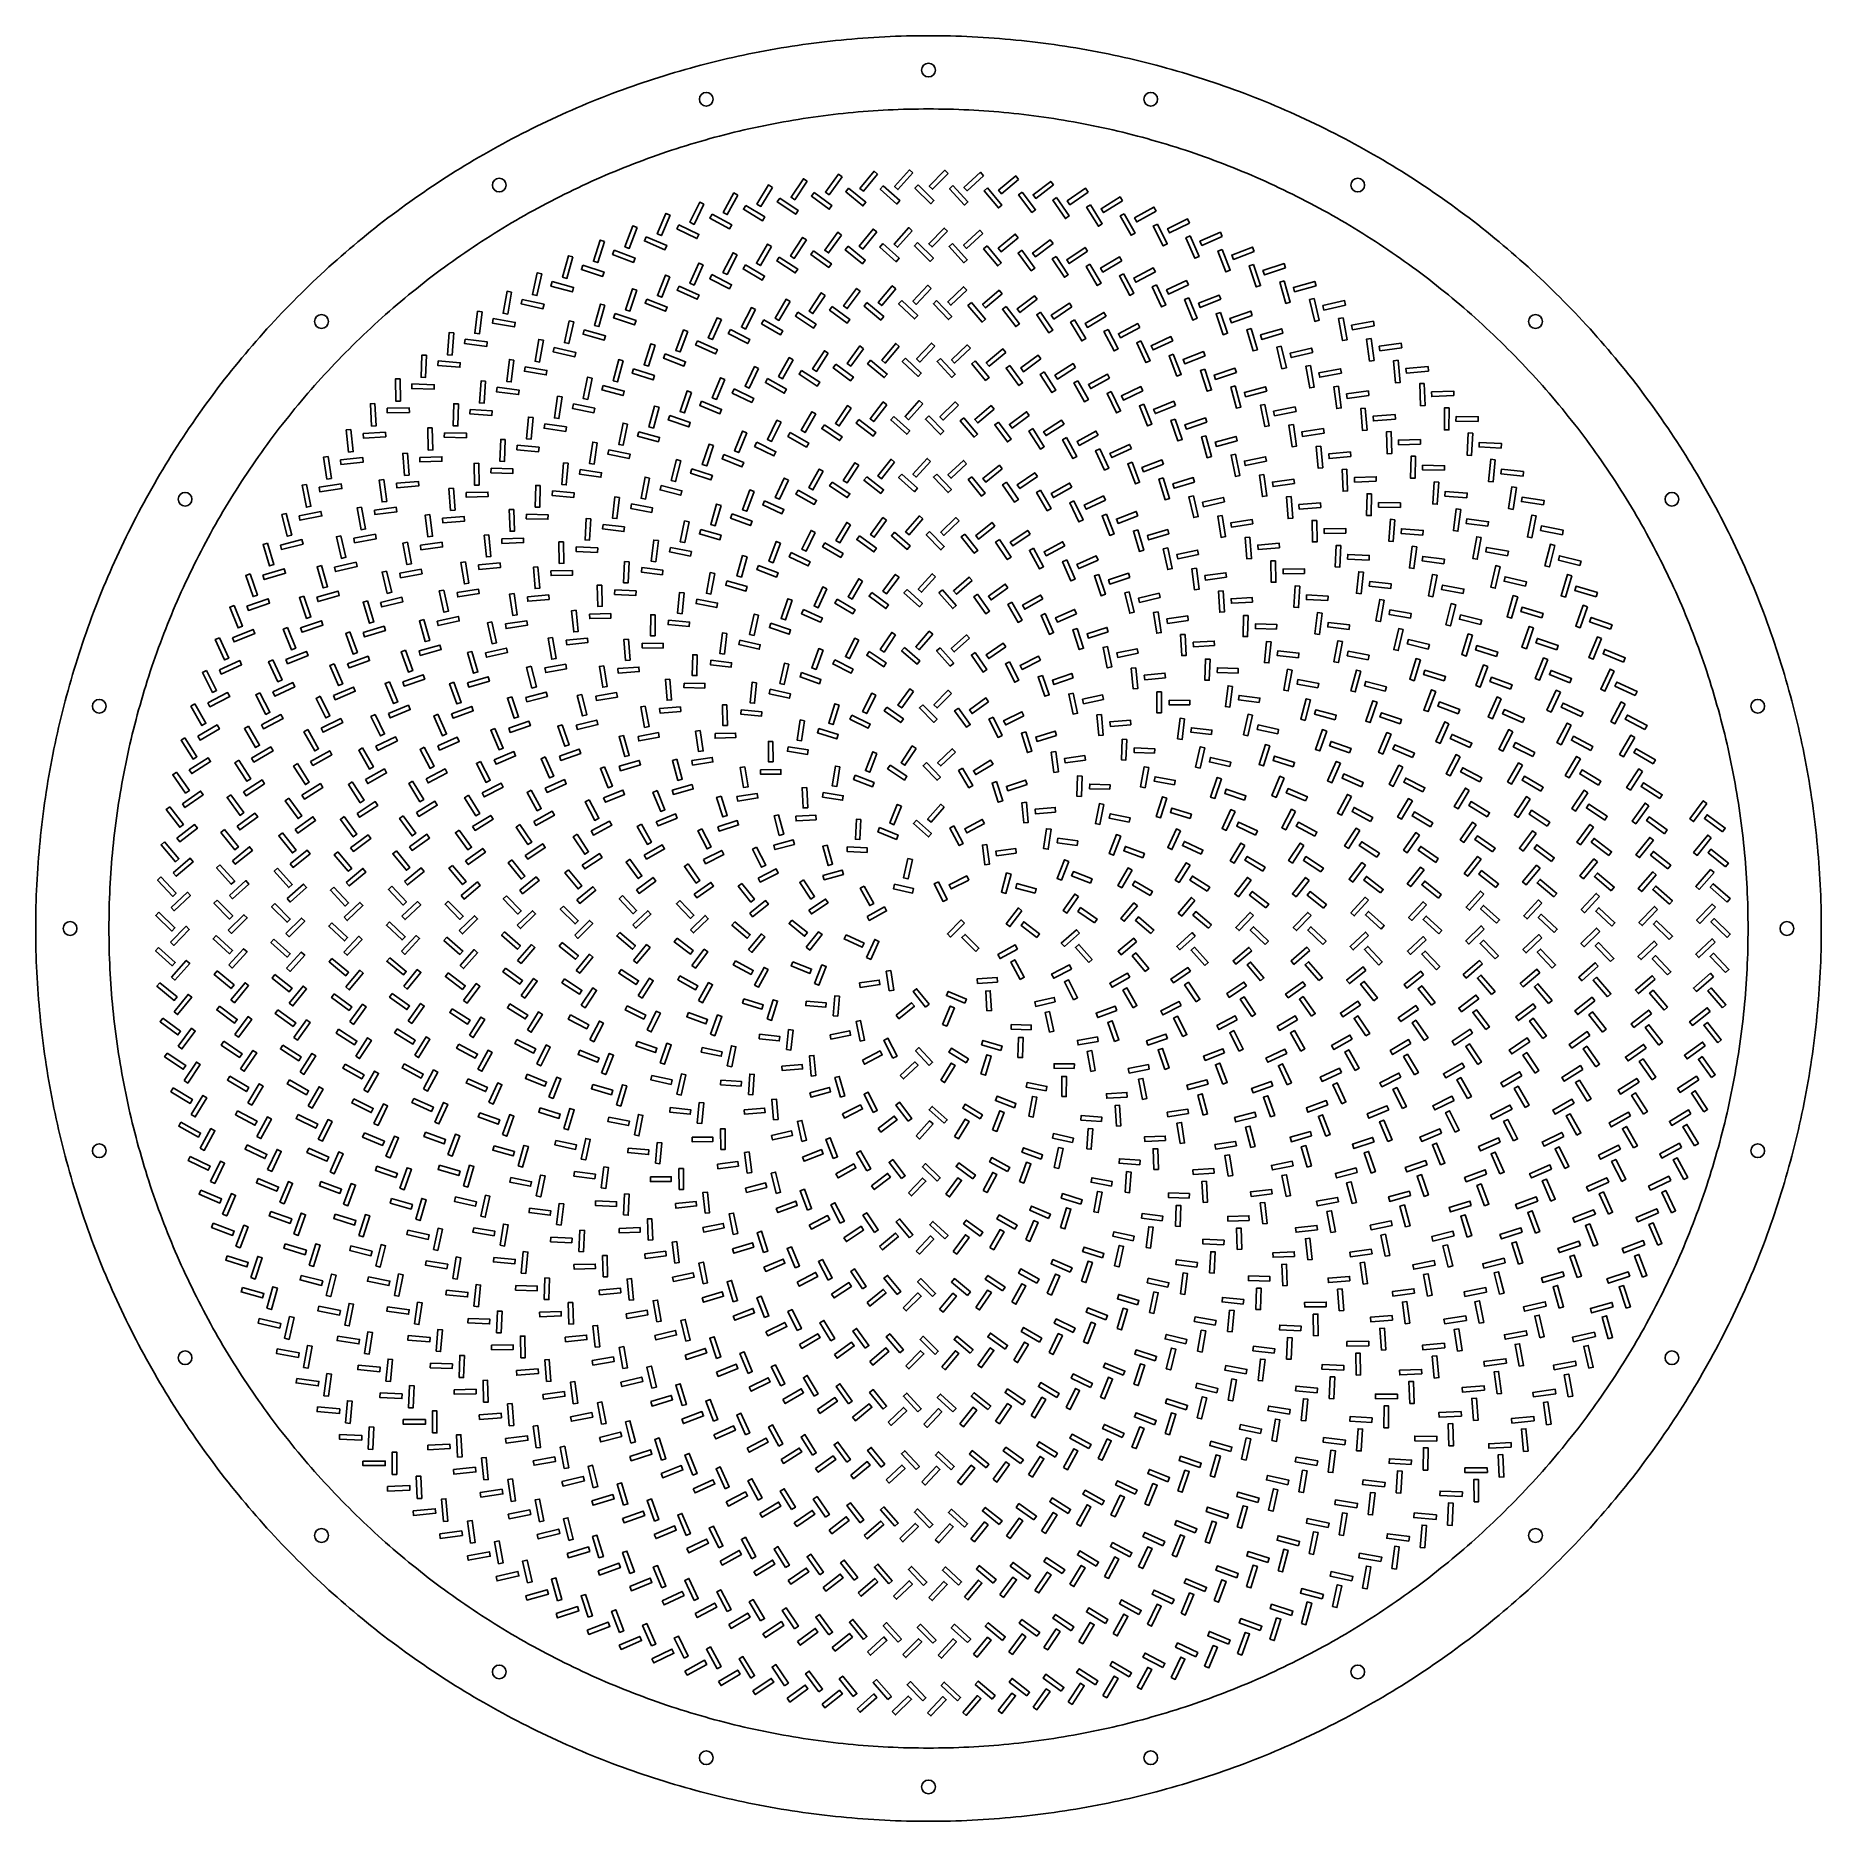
# Model space of a CAD drawing. Header units: millimetres. Extents: x -195 to 195, y -195 to 195.
import ezdxf

# ---------------------------------------------------------------- set-up
doc = ezdxf.new("R2010")
doc.units = ezdxf.units.MM
for name, color, linetype in [('NPTH', 9, 'Continuous'), ('OUTLINE', 7, 'Continuous'), ('TOP_CU', 1, 'Continuous'), ('TOP_SLOT', 3, 'Continuous')]:
    doc.layers.add(name, color=color, linetype=linetype)

msp = doc.modelspace()

# ---------------------------------------------------------------- linework, layer by layer
at = {"layer": 'NPTH'}
for centre in [(0, 187.5), (-48.53, 181.11), (48.53, 181.11), (-93.75, 162.38), (93.75, 162.38), (-132.58, 132.58), (132.58, 132.58), (-162.38, 93.75), (162.38, 93.75), (-181.11, 48.53), (181.11, 48.53), (-187.5, 0), (187.5, 0), (-181.11, -48.53), (181.11, -48.53), (-162.38, -93.75), (162.38, -93.75), (-132.58, -132.58), (132.58, -132.58), (-93.75, -162.38), (93.75, -162.38), (-48.53, -181.11), (48.53, -181.11), (0, -187.5)]:
    msp.add_circle(centre, 1.5, dxfattribs=at)
at = {"layer": 'OUTLINE'}
msp.add_lwpolyline([(195, 0), (195, -1.2), (194.99, -2.39), (194.97, -3.59), (194.94, -4.79), (194.91, -5.98), (194.87, -7.18), (194.82, -8.37), (194.77, -9.57), (194.7, -10.76), (194.63, -11.96), (194.56, -13.15), (194.47, -14.35), (194.38, -15.54), (194.28, -16.73), (194.17, -17.92), (194.06, -19.11), (193.94, -20.3), (193.81, -21.49), (193.68, -22.68), (193.53, -23.87), (193.38, -25.06), (193.23, -26.24), (193.06, -27.43), (192.89, -28.61), (192.71, -29.8), (192.52, -30.98), (192.33, -32.16), (192.13, -33.34), (191.92, -34.52), (191.71, -35.69), (191.48, -36.87), (191.25, -38.04), (191.02, -39.22), (190.77, -40.39), (190.52, -41.56), (190.26, -42.72), (190, -43.89), (189.72, -45.06), (189.44, -46.22), (189.16, -47.38), (188.86, -48.54), (188.56, -49.7), (188.25, -50.85), (187.94, -52.01), (187.61, -53.16), (187.28, -54.31), (186.95, -55.46), (186.6, -56.61), (186.25, -57.75), (185.89, -58.89), (185.53, -60.03), (185.16, -61.17), (184.78, -62.3), (184.39, -63.44), (184, -64.57), (183.6, -65.69), (183.19, -66.82), (182.78, -67.94), (182.36, -69.06), (181.93, -70.18), (181.5, -71.29), (181.06, -72.41), (180.61, -73.52), (180.16, -74.62), (179.7, -75.73), (179.23, -76.83), (178.75, -77.93), (178.27, -79.02), (177.78, -80.11), (177.29, -81.2), (176.79, -82.29), (176.28, -83.37), (175.76, -84.45), (175.24, -85.53), (174.71, -86.6), (174.18, -87.67), (173.64, -88.74), (173.09, -89.81), (172.54, -90.87), (171.97, -91.92), (171.41, -92.98), (170.83, -94.03), (170.25, -95.07), (169.67, -96.12), (169.07, -97.15), (168.47, -98.19), (167.87, -99.22), (167.26, -100.25), (166.64, -101.27), (166.01, -102.29), (165.38, -103.31), (164.75, -104.32), (164.1, -105.33), (163.45, -106.34), (162.8, -107.34), (162.14, -108.34), (161.47, -109.33), (160.79, -110.32), (160.11, -111.3), (159.43, -112.28), (158.74, -113.26), (158.04, -114.23), (157.34, -115.2), (156.63, -116.16), (155.91, -117.12), (155.19, -118.07), (154.46, -119.02), (153.73, -119.97), (152.99, -120.91), (152.24, -121.85), (151.49, -122.78), (150.74, -123.71), (149.98, -124.63), (149.21, -125.55), (148.43, -126.46), (147.66, -127.37), (146.87, -128.27), (146.08, -129.17), (145.29, -130.06), (144.49, -130.95), (143.68, -131.84), (142.87, -132.72), (142.05, -133.59), (141.23, -134.46), (140.4, -135.32), (139.57, -136.18), (138.73, -137.04), (137.89, -137.89), (137.04, -138.73), (136.18, -139.57), (135.32, -140.4), (134.46, -141.23), (133.59, -142.05), (132.72, -142.87), (131.84, -143.68), (130.95, -144.49), (130.06, -145.29), (129.17, -146.08), (128.27, -146.87), (127.37, -147.66), (126.46, -148.43), (125.55, -149.21), (124.63, -149.98), (123.71, -150.74), (122.78, -151.49), (121.85, -152.24), (120.91, -152.99), (119.97, -153.73), (119.02, -154.46), (118.07, -155.19), (117.12, -155.91), (116.16, -156.63), (115.2, -157.34), (114.23, -158.04), (113.26, -158.74), (112.28, -159.43), (111.3, -160.11), (110.32, -160.79), (109.33, -161.47), (108.34, -162.14), (107.34, -162.8), (106.34, -163.45), (105.33, -164.1), (104.32, -164.75), (103.31, -165.38), (102.29, -166.01), (101.27, -166.64), (100.25, -167.26), (99.22, -167.87), (98.19, -168.47), (97.15, -169.07), (96.12, -169.67), (95.07, -170.25), (94.03, -170.83), (92.98, -171.41), (91.92, -171.97), (90.87, -172.54), (89.81, -173.09), (88.74, -173.64), (87.67, -174.18), (86.6, -174.71), (85.53, -175.24), (84.45, -175.76), (83.37, -176.28), (82.29, -176.79), (81.2, -177.29), (80.11, -177.78), (79.02, -178.27), (77.93, -178.75), (76.83, -179.23), (75.73, -179.7), (74.62, -180.16), (73.52, -180.61), (72.41, -181.06), (71.29, -181.5), (70.18, -181.93), (69.06, -182.36), (67.94, -182.78), (66.82, -183.19), (65.69, -183.6), (64.57, -184), (63.44, -184.39), (62.3, -184.78), (61.17, -185.16), (60.03, -185.53), (58.89, -185.89), (57.75, -186.25), (56.61, -186.6), (55.46, -186.95), (54.31, -187.28), (53.16, -187.61), (52.01, -187.94), (50.85, -188.25), (49.7, -188.56), (48.54, -188.86), (47.38, -189.16), (46.22, -189.44), (45.06, -189.72), (43.89, -190), (42.72, -190.26), (41.56, -190.52), (40.39, -190.77), (39.22, -191.02), (38.04, -191.25), (36.87, -191.48), (35.69, -191.71), (34.52, -191.92), (33.34, -192.13), (32.16, -192.33), (30.98, -192.52), (29.8, -192.71), (28.61, -192.89), (27.43, -193.06), (26.24, -193.23), (25.06, -193.38), (23.87, -193.53), (22.68, -193.68), (21.49, -193.81), (20.3, -193.94), (19.11, -194.06), (17.92, -194.17), (16.73, -194.28), (15.54, -194.38), (14.35, -194.47), (13.15, -194.56), (11.96, -194.63), (10.76, -194.7), (9.57, -194.77), (8.37, -194.82), (7.18, -194.87), (5.98, -194.91), (4.79, -194.94), (3.59, -194.97), (2.39, -194.99), (1.2, -195), (0, -195), (-1.2, -195), (-2.39, -194.99), (-3.59, -194.97), (-4.79, -194.94), (-5.98, -194.91), (-7.18, -194.87), (-8.37, -194.82), (-9.57, -194.77), (-10.76, -194.7), (-11.96, -194.63), (-13.15, -194.56), (-14.35, -194.47), (-15.54, -194.38), (-16.73, -194.28), (-17.92, -194.17), (-19.11, -194.06), (-20.3, -193.94), (-21.49, -193.81), (-22.68, -193.68), (-23.87, -193.53), (-25.06, -193.38), (-26.24, -193.23), (-27.43, -193.06), (-28.61, -192.89), (-29.8, -192.71), (-30.98, -192.52), (-32.16, -192.33), (-33.34, -192.13), (-34.52, -191.92), (-35.69, -191.71), (-36.87, -191.48), (-38.04, -191.25), (-39.22, -191.02), (-40.39, -190.77), (-41.56, -190.52), (-42.72, -190.26), (-43.89, -190), (-45.06, -189.72), (-46.22, -189.44), (-47.38, -189.16), (-48.54, -188.86), (-49.7, -188.56), (-50.85, -188.25), (-52.01, -187.94), (-53.16, -187.61), (-54.31, -187.28), (-55.46, -186.95), (-56.61, -186.6), (-57.75, -186.25), (-58.89, -185.89), (-60.03, -185.53), (-61.17, -185.16), (-62.3, -184.78), (-63.44, -184.39), (-64.57, -184), (-65.69, -183.6), (-66.82, -183.19), (-67.94, -182.78), (-69.06, -182.36), (-70.18, -181.93), (-71.29, -181.5), (-72.41, -181.06), (-73.52, -180.61), (-74.62, -180.16), (-75.73, -179.7), (-76.83, -179.23), (-77.93, -178.75), (-79.02, -178.27), (-80.11, -177.78), (-81.2, -177.29), (-82.29, -176.79), (-83.37, -176.28), (-84.45, -175.76), (-85.53, -175.24), (-86.6, -174.71), (-87.67, -174.18), (-88.74, -173.64), (-89.81, -173.09), (-90.87, -172.54), (-91.92, -171.97), (-92.98, -171.41), (-94.03, -170.83), (-95.07, -170.25), (-96.12, -169.67), (-97.15, -169.07), (-98.19, -168.47), (-99.22, -167.87), (-100.25, -167.26), (-101.27, -166.64), (-102.29, -166.01), (-103.31, -165.38), (-104.32, -164.75), (-105.33, -164.1), (-106.34, -163.45), (-107.34, -162.8), (-108.34, -162.14), (-109.33, -161.47), (-110.32, -160.79), (-111.3, -160.11), (-112.28, -159.43), (-113.26, -158.74), (-114.23, -158.04), (-115.2, -157.34), (-116.16, -156.63), (-117.12, -155.91), (-118.07, -155.19), (-119.02, -154.46), (-119.97, -153.73), (-120.91, -152.99), (-121.85, -152.24), (-122.78, -151.49), (-123.71, -150.74), (-124.63, -149.98), (-125.55, -149.21), (-126.46, -148.43), (-127.37, -147.66), (-128.27, -146.87), (-129.17, -146.08), (-130.06, -145.29), (-130.95, -144.49), (-131.84, -143.68), (-132.72, -142.87), (-133.59, -142.05), (-134.46, -141.23), (-135.32, -140.4), (-136.18, -139.57), (-137.04, -138.73), (-137.89, -137.89), (-138.73, -137.04), (-139.57, -136.18), (-140.4, -135.32), (-141.23, -134.46), (-142.05, -133.59), (-142.87, -132.72), (-143.68, -131.84), (-144.49, -130.95), (-145.29, -130.06), (-146.08, -129.17), (-146.87, -128.27), (-147.66, -127.37), (-148.43, -126.46), (-149.21, -125.55), (-149.98, -124.63), (-150.74, -123.71), (-151.49, -122.78), (-152.24, -121.85), (-152.99, -120.91), (-153.73, -119.97), (-154.46, -119.02), (-155.19, -118.07), (-155.91, -117.12), (-156.63, -116.16), (-157.34, -115.2), (-158.04, -114.23), (-158.74, -113.26), (-159.43, -112.28), (-160.11, -111.3), (-160.79, -110.32), (-161.47, -109.33), (-162.14, -108.34), (-162.8, -107.34), (-163.45, -106.34), (-164.1, -105.33), (-164.75, -104.32), (-165.38, -103.31), (-166.01, -102.29), (-166.64, -101.27), (-167.26, -100.25), (-167.87, -99.22), (-168.47, -98.19), (-169.07, -97.15), (-169.67, -96.12), (-170.25, -95.07), (-170.83, -94.03), (-171.41, -92.98), (-171.97, -91.92), (-172.54, -90.87), (-173.09, -89.81), (-173.64, -88.74), (-174.18, -87.67), (-174.71, -86.6), (-175.24, -85.53), (-175.76, -84.45), (-176.28, -83.37), (-176.79, -82.29), (-177.29, -81.2), (-177.78, -80.11), (-178.27, -79.02), (-178.75, -77.93), (-179.23, -76.83), (-179.7, -75.73), (-180.16, -74.62), (-180.61, -73.52), (-181.06, -72.41), (-181.5, -71.29), (-181.93, -70.18), (-182.36, -69.06), (-182.78, -67.94), (-183.19, -66.82), (-183.6, -65.69), (-184, -64.57), (-184.39, -63.44), (-184.78, -62.3), (-185.16, -61.17), (-185.53, -60.03), (-185.89, -58.89), (-186.25, -57.75), (-186.6, -56.61), (-186.95, -55.46), (-187.28, -54.31), (-187.61, -53.16), (-187.94, -52.01), (-188.25, -50.85), (-188.56, -49.7), (-188.86, -48.54), (-189.16, -47.38), (-189.44, -46.22), (-189.72, -45.06), (-190, -43.89), (-190.26, -42.72), (-190.52, -41.56), (-190.77, -40.39), (-191.02, -39.22), (-191.25, -38.04), (-191.48, -36.87), (-191.71, -35.69), (-191.92, -34.52), (-192.13, -33.34), (-192.33, -32.16), (-192.52, -30.98), (-192.71, -29.8), (-192.89, -28.61), (-193.06, -27.43), (-193.23, -26.24), (-193.38, -25.06), (-193.53, -23.87), (-193.68, -22.68), (-193.81, -21.49), (-193.94, -20.3), (-194.06, -19.11), (-194.17, -17.92), (-194.28, -16.73), (-194.38, -15.54), (-194.47, -14.35), (-194.56, -13.15), (-194.63, -11.96), (-194.7, -10.76), (-194.77, -9.57), (-194.82, -8.37), (-194.87, -7.18), (-194.91, -5.98), (-194.94, -4.79), (-194.97, -3.59), (-194.99, -2.39), (-195, -1.2), (-195, 0), (-195, 1.2), (-194.99, 2.39), (-194.97, 3.59), (-194.94, 4.79), (-194.91, 5.98), (-194.87, 7.18), (-194.82, 8.37), (-194.77, 9.57), (-194.7, 10.76), (-194.63, 11.96), (-194.56, 13.15), (-194.47, 14.35), (-194.38, 15.54), (-194.28, 16.73), (-194.17, 17.92), (-194.06, 19.11), (-193.94, 20.3), (-193.81, 21.49), (-193.68, 22.68), (-193.53, 23.87), (-193.38, 25.06), (-193.23, 26.24), (-193.06, 27.43), (-192.89, 28.61), (-192.71, 29.8), (-192.52, 30.98), (-192.33, 32.16), (-192.13, 33.34), (-191.92, 34.52), (-191.71, 35.69), (-191.48, 36.87), (-191.25, 38.04), (-191.02, 39.22), (-190.77, 40.39), (-190.52, 41.56), (-190.26, 42.72), (-190, 43.89), (-189.72, 45.06), (-189.44, 46.22), (-189.16, 47.38), (-188.86, 48.54), (-188.56, 49.7), (-188.25, 50.85), (-187.94, 52.01), (-187.61, 53.16), (-187.28, 54.31), (-186.95, 55.46), (-186.6, 56.61), (-186.25, 57.75), (-185.89, 58.89), (-185.53, 60.03), (-185.16, 61.17), (-184.78, 62.3), (-184.39, 63.44), (-184, 64.57), (-183.6, 65.69), (-183.19, 66.82), (-182.78, 67.94), (-182.36, 69.06), (-181.93, 70.18), (-181.5, 71.29), (-181.06, 72.41), (-180.61, 73.52), (-180.16, 74.62), (-179.7, 75.73), (-179.23, 76.83), (-178.75, 77.93), (-178.27, 79.02), (-177.78, 80.11), (-177.29, 81.2), (-176.79, 82.29), (-176.28, 83.37), (-175.76, 84.45), (-175.24, 85.53), (-174.71, 86.6), (-174.18, 87.67), (-173.64, 88.74), (-173.09, 89.81), (-172.54, 90.87), (-171.97, 91.92), (-171.41, 92.98), (-170.83, 94.03), (-170.25, 95.07), (-169.67, 96.12), (-169.07, 97.15), (-168.47, 98.19), (-167.87, 99.22), (-167.26, 100.25), (-166.64, 101.27), (-166.01, 102.29), (-165.38, 103.31), (-164.75, 104.32), (-164.1, 105.33), (-163.45, 106.34), (-162.8, 107.34), (-162.14, 108.34), (-161.47, 109.33), (-160.79, 110.32), (-160.11, 111.3), (-159.43, 112.28), (-158.74, 113.26), (-158.04, 114.23), (-157.34, 115.2), (-156.63, 116.16), (-155.91, 117.12), (-155.19, 118.07), (-154.46, 119.02), (-153.73, 119.97), (-152.99, 120.91), (-152.24, 121.85), (-151.49, 122.78), (-150.74, 123.71), (-149.98, 124.63), (-149.21, 125.55), (-148.43, 126.46), (-147.66, 127.37), (-146.87, 128.27), (-146.08, 129.17), (-145.29, 130.06), (-144.49, 130.95), (-143.68, 131.84), (-142.87, 132.72), (-142.05, 133.59), (-141.23, 134.46), (-140.4, 135.32), (-139.57, 136.18), (-138.73, 137.04), (-137.89, 137.89), (-137.04, 138.73), (-136.18, 139.57), (-135.32, 140.4), (-134.46, 141.23), (-133.59, 142.05), (-132.72, 142.87), (-131.84, 143.68), (-130.95, 144.49), (-130.06, 145.29), (-129.17, 146.08), (-128.27, 146.87), (-127.37, 147.66), (-126.46, 148.43), (-125.55, 149.21), (-124.63, 149.98), (-123.71, 150.74), (-122.78, 151.49), (-121.85, 152.24), (-120.91, 152.99), (-119.97, 153.73), (-119.02, 154.46), (-118.07, 155.19), (-117.12, 155.91), (-116.16, 156.63), (-115.2, 157.34), (-114.23, 158.04), (-113.26, 158.74), (-112.28, 159.43), (-111.3, 160.11), (-110.32, 160.79), (-109.33, 161.47), (-108.34, 162.14), (-107.34, 162.8), (-106.34, 163.45), (-105.33, 164.1), (-104.32, 164.75), (-103.31, 165.38), (-102.29, 166.01), (-101.27, 166.64), (-100.25, 167.26), (-99.22, 167.87), (-98.19, 168.47), (-97.15, 169.07), (-96.12, 169.67), (-95.07, 170.25), (-94.03, 170.83), (-92.98, 171.41), (-91.92, 171.97), (-90.87, 172.54), (-89.81, 173.09), (-88.74, 173.64), (-87.67, 174.18), (-86.6, 174.71), (-85.53, 175.24), (-84.45, 175.76), (-83.37, 176.28), (-82.29, 176.79), (-81.2, 177.29), (-80.11, 177.78), (-79.02, 178.27), (-77.93, 178.75), (-76.83, 179.23), (-75.73, 179.7), (-74.62, 180.16), (-73.52, 180.61), (-72.41, 181.06), (-71.29, 181.5), (-70.18, 181.93), (-69.06, 182.36), (-67.94, 182.78), (-66.82, 183.19), (-65.69, 183.6), (-64.57, 184), (-63.44, 184.39), (-62.3, 184.78), (-61.17, 185.16), (-60.03, 185.53), (-58.89, 185.89), (-57.75, 186.25), (-56.61, 186.6), (-55.46, 186.95), (-54.31, 187.28), (-53.16, 187.61), (-52.01, 187.94), (-50.85, 188.25), (-49.7, 188.56), (-48.54, 188.86), (-47.38, 189.16), (-46.22, 189.44), (-45.06, 189.72), (-43.89, 190), (-42.72, 190.26), (-41.56, 190.52), (-40.39, 190.77), (-39.22, 191.02), (-38.04, 191.25), (-36.87, 191.48), (-35.69, 191.71), (-34.52, 191.92), (-33.34, 192.13), (-32.16, 192.33), (-30.98, 192.52), (-29.8, 192.71), (-28.61, 192.89), (-27.43, 193.06), (-26.24, 193.23), (-25.06, 193.38), (-23.87, 193.53), (-22.68, 193.68), (-21.49, 193.81), (-20.3, 193.94), (-19.11, 194.06), (-17.92, 194.17), (-16.73, 194.28), (-15.54, 194.38), (-14.35, 194.47), (-13.15, 194.56), (-11.96, 194.63), (-10.76, 194.7), (-9.57, 194.77), (-8.37, 194.82), (-7.18, 194.87), (-5.98, 194.91), (-4.79, 194.94), (-3.59, 194.97), (-2.39, 194.99), (-1.2, 195), (0, 195), (1.2, 195), (2.39, 194.99), (3.59, 194.97), (4.79, 194.94), (5.98, 194.91), (7.18, 194.87), (8.37, 194.82), (9.57, 194.77), (10.76, 194.7), (11.96, 194.63), (13.15, 194.56), (14.35, 194.47), (15.54, 194.38), (16.73, 194.28), (17.92, 194.17), (19.11, 194.06), (20.3, 193.94), (21.49, 193.81), (22.68, 193.68), (23.87, 193.53), (25.06, 193.38), (26.24, 193.23), (27.43, 193.06), (28.61, 192.89), (29.8, 192.71), (30.98, 192.52), (32.16, 192.33), (33.34, 192.13), (34.52, 191.92), (35.69, 191.71), (36.87, 191.48), (38.04, 191.25), (39.22, 191.02), (40.39, 190.77), (41.56, 190.52), (42.72, 190.26), (43.89, 190), (45.06, 189.72), (46.22, 189.44), (47.38, 189.16), (48.54, 188.86), (49.7, 188.56), (50.85, 188.25), (52.01, 187.94), (53.16, 187.61), (54.31, 187.28), (55.46, 186.95), (56.61, 186.6), (57.75, 186.25), (58.89, 185.89), (60.03, 185.53), (61.17, 185.16), (62.3, 184.78), (63.44, 184.39), (64.57, 184), (65.69, 183.6), (66.82, 183.19), (67.94, 182.78), (69.06, 182.36), (70.18, 181.93), (71.29, 181.5), (72.41, 181.06), (73.52, 180.61), (74.62, 180.16), (75.73, 179.7), (76.83, 179.23), (77.93, 178.75), (79.02, 178.27), (80.11, 177.78), (81.2, 177.29), (82.29, 176.79), (83.37, 176.28), (84.45, 175.76), (85.53, 175.24), (86.6, 174.71), (87.67, 174.18), (88.74, 173.64), (89.81, 173.09), (90.87, 172.54), (91.92, 171.97), (92.98, 171.41), (94.03, 170.83), (95.07, 170.25), (96.12, 169.67), (97.15, 169.07), (98.19, 168.47), (99.22, 167.87), (100.25, 167.26), (101.27, 166.64), (102.29, 166.01), (103.31, 165.38), (104.32, 164.75), (105.33, 164.1), (106.34, 163.45), (107.34, 162.8), (108.34, 162.14), (109.33, 161.47), (110.32, 160.79), (111.3, 160.11), (112.28, 159.43), (113.26, 158.74), (114.23, 158.04), (115.2, 157.34), (116.16, 156.63), (117.12, 155.91), (118.07, 155.19), (119.02, 154.46), (119.97, 153.73), (120.91, 152.99), (121.85, 152.24), (122.78, 151.49), (123.71, 150.74), (124.63, 149.98), (125.55, 149.21), (126.46, 148.43), (127.37, 147.66), (128.27, 146.87), (129.17, 146.08), (130.06, 145.29), (130.95, 144.49), (131.84, 143.68), (132.72, 142.87), (133.59, 142.05), (134.46, 141.23), (135.32, 140.4), (136.18, 139.57), (137.04, 138.73), (137.89, 137.89), (138.73, 137.04), (139.57, 136.18), (140.4, 135.32), (141.23, 134.46), (142.05, 133.59), (142.87, 132.72), (143.68, 131.84), (144.49, 130.95), (145.29, 130.06), (146.08, 129.17), (146.87, 128.27), (147.66, 127.37), (148.43, 126.46), (149.21, 125.55), (149.98, 124.63), (150.74, 123.71), (151.49, 122.78), (152.24, 121.85), (152.99, 120.91), (153.73, 119.97), (154.46, 119.02), (155.19, 118.07), (155.91, 117.12), (156.63, 116.16), (157.34, 115.2), (158.04, 114.23), (158.74, 113.26), (159.43, 112.28), (160.11, 111.3), (160.79, 110.32), (161.47, 109.33), (162.14, 108.34), (162.8, 107.34), (163.45, 106.34), (164.1, 105.33), (164.75, 104.32), (165.38, 103.31), (166.01, 102.29), (166.64, 101.27), (167.26, 100.25), (167.87, 99.22), (168.47, 98.19), (169.07, 97.15), (169.67, 96.12), (170.25, 95.07), (170.83, 94.03), (171.41, 92.98), (171.97, 91.92), (172.54, 90.87), (173.09, 89.81), (173.64, 88.74), (174.18, 87.67), (174.71, 86.6), (175.24, 85.53), (175.76, 84.45), (176.28, 83.37), (176.79, 82.29), (177.29, 81.2), (177.78, 80.11), (178.27, 79.02), (178.75, 77.93), (179.23, 76.83), (179.7, 75.73), (180.16, 74.62), (180.61, 73.52), (181.06, 72.41), (181.5, 71.29), (181.93, 70.18), (182.36, 69.06), (182.78, 67.94), (183.19, 66.82), (183.6, 65.69), (184, 64.57), (184.39, 63.44), (184.78, 62.3), (185.16, 61.17), (185.53, 60.03), (185.89, 58.89), (186.25, 57.75), (186.6, 56.61), (186.95, 55.46), (187.28, 54.31), (187.61, 53.16), (187.94, 52.01), (188.25, 50.85), (188.56, 49.7), (188.86, 48.54), (189.16, 47.38), (189.44, 46.22), (189.72, 45.06), (190, 43.89), (190.26, 42.72), (190.52, 41.56), (190.77, 40.39), (191.02, 39.22), (191.25, 38.04), (191.48, 36.87), (191.71, 35.69), (191.92, 34.52), (192.13, 33.34), (192.33, 32.16), (192.52, 30.98), (192.71, 29.8), (192.89, 28.61), (193.06, 27.43), (193.23, 26.24), (193.38, 25.06), (193.53, 23.87), (193.68, 22.68), (193.81, 21.49), (193.94, 20.3), (194.06, 19.11), (194.17, 17.92), (194.28, 16.73), (194.38, 15.54), (194.47, 14.35), (194.56, 13.15), (194.63, 11.96), (194.7, 10.76), (194.77, 9.57), (194.82, 8.37), (194.87, 7.18), (194.91, 5.98), (194.94, 4.79), (194.97, 3.59), (194.99, 2.39), (195, 1.2)], close=True, dxfattribs=at)
at = {"layer": 'TOP_CU'}
msp.add_lwpolyline([(179, 0), (179, -1.1), (178.99, -2.2), (178.97, -3.29), (178.95, -4.39), (178.92, -5.49), (178.88, -6.59), (178.83, -7.69), (178.78, -8.78), (178.73, -9.88), (178.66, -10.98), (178.59, -12.07), (178.51, -13.17), (178.43, -14.26), (178.34, -15.36), (178.24, -16.45), (178.14, -17.55), (178.03, -18.64), (177.91, -19.73), (177.78, -20.82), (177.65, -21.91), (177.52, -23), (177.37, -24.09), (177.22, -25.18), (177.06, -26.26), (176.9, -27.35), (176.73, -28.44), (176.55, -29.52), (176.36, -30.6), (176.17, -31.68), (175.98, -32.76), (175.77, -33.84), (175.56, -34.92), (175.34, -36), (175.12, -37.07), (174.89, -38.15), (174.65, -39.22), (174.41, -40.29), (174.16, -41.36), (173.9, -42.43), (173.64, -43.49), (173.37, -44.56), (173.09, -45.62), (172.81, -46.68), (172.52, -47.74), (172.22, -48.8), (171.92, -49.86), (171.61, -50.91), (171.29, -51.96), (170.97, -53.01), (170.64, -54.06), (170.31, -55.11), (169.97, -56.15), (169.62, -57.19), (169.26, -58.23), (168.9, -59.27), (168.54, -60.3), (168.16, -61.34), (167.78, -62.37), (167.4, -63.4), (167.01, -64.42), (166.61, -65.44), (166.2, -66.47), (165.79, -67.48), (165.37, -68.5), (164.95, -69.51), (164.52, -70.52), (164.09, -71.53), (163.64, -72.54), (163.2, -73.54), (162.74, -74.54), (162.28, -75.54), (161.81, -76.53), (161.34, -77.52), (160.86, -78.51), (160.38, -79.5), (159.89, -80.48), (159.39, -81.46), (158.89, -82.44), (158.38, -83.41), (157.86, -84.38), (157.34, -85.35), (156.82, -86.31), (156.28, -87.27), (155.75, -88.23), (155.2, -89.18), (154.65, -90.13), (154.1, -91.08), (153.53, -92.02), (152.97, -92.96), (152.39, -93.9), (151.81, -94.83), (151.23, -95.76), (150.64, -96.69), (150.04, -97.61), (149.44, -98.53), (148.83, -99.45), (148.22, -100.36), (147.6, -101.27), (146.98, -102.17), (146.35, -103.07), (145.71, -103.97), (145.07, -104.86), (144.43, -105.75), (143.77, -106.63), (143.12, -107.51), (142.45, -108.39), (141.79, -109.26), (141.11, -110.13), (140.44, -110.99), (139.75, -111.85), (139.06, -112.71), (138.37, -113.56), (137.67, -114.4), (136.96, -115.25), (136.26, -116.08), (135.54, -116.92), (134.82, -117.75), (134.1, -118.57), (133.37, -119.39), (132.63, -120.21), (131.89, -121.02), (131.15, -121.83), (130.4, -122.63), (129.64, -123.43), (128.88, -124.22), (128.12, -125.01), (127.35, -125.79), (126.57, -126.57), (125.79, -127.35), (125.01, -128.12), (124.22, -128.88), (123.43, -129.64), (122.63, -130.4), (121.83, -131.15), (121.02, -131.89), (120.21, -132.63), (119.39, -133.37), (118.57, -134.1), (117.75, -134.82), (116.92, -135.54), (116.08, -136.26), (115.25, -136.96), (114.4, -137.67), (113.56, -138.37), (112.71, -139.06), (111.85, -139.75), (110.99, -140.44), (110.13, -141.11), (109.26, -141.79), (108.39, -142.45), (107.51, -143.12), (106.63, -143.77), (105.75, -144.43), (104.86, -145.07), (103.97, -145.71), (103.07, -146.35), (102.17, -146.98), (101.27, -147.6), (100.36, -148.22), (99.45, -148.83), (98.53, -149.44), (97.61, -150.04), (96.69, -150.64), (95.76, -151.23), (94.83, -151.81), (93.9, -152.39), (92.96, -152.97), (92.02, -153.53), (91.08, -154.1), (90.13, -154.65), (89.18, -155.2), (88.23, -155.75), (87.27, -156.28), (86.31, -156.82), (85.35, -157.34), (84.38, -157.86), (83.41, -158.38), (82.44, -158.89), (81.46, -159.39), (80.48, -159.89), (79.5, -160.38), (78.51, -160.86), (77.52, -161.34), (76.53, -161.81), (75.54, -162.28), (74.54, -162.74), (73.54, -163.2), (72.54, -163.64), (71.53, -164.09), (70.52, -164.52), (69.51, -164.95), (68.5, -165.37), (67.48, -165.79), (66.47, -166.2), (65.44, -166.61), (64.42, -167.01), (63.4, -167.4), (62.37, -167.78), (61.34, -168.16), (60.3, -168.54), (59.27, -168.9), (58.23, -169.26), (57.19, -169.62), (56.15, -169.97), (55.11, -170.31), (54.06, -170.64), (53.01, -170.97), (51.96, -171.29), (50.91, -171.61), (49.86, -171.92), (48.8, -172.22), (47.74, -172.52), (46.68, -172.81), (45.62, -173.09), (44.56, -173.37), (43.49, -173.64), (42.43, -173.9), (41.36, -174.16), (40.29, -174.41), (39.22, -174.65), (38.15, -174.89), (37.07, -175.12), (36, -175.34), (34.92, -175.56), (33.84, -175.77), (32.76, -175.98), (31.68, -176.17), (30.6, -176.36), (29.52, -176.55), (28.44, -176.73), (27.35, -176.9), (26.26, -177.06), (25.18, -177.22), (24.09, -177.37), (23, -177.52), (21.91, -177.65), (20.82, -177.78), (19.73, -177.91), (18.64, -178.03), (17.55, -178.14), (16.45, -178.24), (15.36, -178.34), (14.26, -178.43), (13.17, -178.51), (12.07, -178.59), (10.98, -178.66), (9.88, -178.73), (8.78, -178.78), (7.69, -178.83), (6.59, -178.88), (5.49, -178.92), (4.39, -178.95), (3.29, -178.97), (2.2, -178.99), (1.1, -179), (0, -179), (-1.1, -179), (-2.2, -178.99), (-3.29, -178.97), (-4.39, -178.95), (-5.49, -178.92), (-6.59, -178.88), (-7.69, -178.83), (-8.78, -178.78), (-9.88, -178.73), (-10.98, -178.66), (-12.07, -178.59), (-13.17, -178.51), (-14.26, -178.43), (-15.36, -178.34), (-16.45, -178.24), (-17.55, -178.14), (-18.64, -178.03), (-19.73, -177.91), (-20.82, -177.78), (-21.91, -177.65), (-23, -177.52), (-24.09, -177.37), (-25.18, -177.22), (-26.26, -177.06), (-27.35, -176.9), (-28.44, -176.73), (-29.52, -176.55), (-30.6, -176.36), (-31.68, -176.17), (-32.76, -175.98), (-33.84, -175.77), (-34.92, -175.56), (-36, -175.34), (-37.07, -175.12), (-38.15, -174.89), (-39.22, -174.65), (-40.29, -174.41), (-41.36, -174.16), (-42.43, -173.9), (-43.49, -173.64), (-44.56, -173.37), (-45.62, -173.09), (-46.68, -172.81), (-47.74, -172.52), (-48.8, -172.22), (-49.86, -171.92), (-50.91, -171.61), (-51.96, -171.29), (-53.01, -170.97), (-54.06, -170.64), (-55.11, -170.31), (-56.15, -169.97), (-57.19, -169.62), (-58.23, -169.26), (-59.27, -168.9), (-60.3, -168.54), (-61.34, -168.16), (-62.37, -167.78), (-63.4, -167.4), (-64.42, -167.01), (-65.44, -166.61), (-66.47, -166.2), (-67.48, -165.79), (-68.5, -165.37), (-69.51, -164.95), (-70.52, -164.52), (-71.53, -164.09), (-72.54, -163.64), (-73.54, -163.2), (-74.54, -162.74), (-75.54, -162.28), (-76.53, -161.81), (-77.52, -161.34), (-78.51, -160.86), (-79.5, -160.38), (-80.48, -159.89), (-81.46, -159.39), (-82.44, -158.89), (-83.41, -158.38), (-84.38, -157.86), (-85.35, -157.34), (-86.31, -156.82), (-87.27, -156.28), (-88.23, -155.75), (-89.18, -155.2), (-90.13, -154.65), (-91.08, -154.1), (-92.02, -153.53), (-92.96, -152.97), (-93.9, -152.39), (-94.83, -151.81), (-95.76, -151.23), (-96.69, -150.64), (-97.61, -150.04), (-98.53, -149.44), (-99.45, -148.83), (-100.36, -148.22), (-101.27, -147.6), (-102.17, -146.98), (-103.07, -146.35), (-103.97, -145.71), (-104.86, -145.07), (-105.75, -144.43), (-106.63, -143.77), (-107.51, -143.12), (-108.39, -142.45), (-109.26, -141.79), (-110.13, -141.11), (-110.99, -140.44), (-111.85, -139.75), (-112.71, -139.06), (-113.56, -138.37), (-114.4, -137.67), (-115.25, -136.96), (-116.08, -136.26), (-116.92, -135.54), (-117.75, -134.82), (-118.57, -134.1), (-119.39, -133.37), (-120.21, -132.63), (-121.02, -131.89), (-121.83, -131.15), (-122.63, -130.4), (-123.43, -129.64), (-124.22, -128.88), (-125.01, -128.12), (-125.79, -127.35), (-126.57, -126.57), (-127.35, -125.79), (-128.12, -125.01), (-128.88, -124.22), (-129.64, -123.43), (-130.4, -122.63), (-131.15, -121.83), (-131.89, -121.02), (-132.63, -120.21), (-133.37, -119.39), (-134.1, -118.57), (-134.82, -117.75), (-135.54, -116.92), (-136.26, -116.08), (-136.96, -115.25), (-137.67, -114.4), (-138.37, -113.56), (-139.06, -112.71), (-139.75, -111.85), (-140.44, -110.99), (-141.11, -110.13), (-141.79, -109.26), (-142.45, -108.39), (-143.12, -107.51), (-143.77, -106.63), (-144.43, -105.75), (-145.07, -104.86), (-145.71, -103.97), (-146.35, -103.07), (-146.98, -102.17), (-147.6, -101.27), (-148.22, -100.36), (-148.83, -99.45), (-149.44, -98.53), (-150.04, -97.61), (-150.64, -96.69), (-151.23, -95.76), (-151.81, -94.83), (-152.39, -93.9), (-152.97, -92.96), (-153.53, -92.02), (-154.1, -91.08), (-154.65, -90.13), (-155.2, -89.18), (-155.75, -88.23), (-156.28, -87.27), (-156.82, -86.31), (-157.34, -85.35), (-157.86, -84.38), (-158.38, -83.41), (-158.89, -82.44), (-159.39, -81.46), (-159.89, -80.48), (-160.38, -79.5), (-160.86, -78.51), (-161.34, -77.52), (-161.81, -76.53), (-162.28, -75.54), (-162.74, -74.54), (-163.2, -73.54), (-163.64, -72.54), (-164.09, -71.53), (-164.52, -70.52), (-164.95, -69.51), (-165.37, -68.5), (-165.79, -67.48), (-166.2, -66.47), (-166.61, -65.44), (-167.01, -64.42), (-167.4, -63.4), (-167.78, -62.37), (-168.16, -61.34), (-168.54, -60.3), (-168.9, -59.27), (-169.26, -58.23), (-169.62, -57.19), (-169.97, -56.15), (-170.31, -55.11), (-170.64, -54.06), (-170.97, -53.01), (-171.29, -51.96), (-171.61, -50.91), (-171.92, -49.86), (-172.22, -48.8), (-172.52, -47.74), (-172.81, -46.68), (-173.09, -45.62), (-173.37, -44.56), (-173.64, -43.49), (-173.9, -42.43), (-174.16, -41.36), (-174.41, -40.29), (-174.65, -39.22), (-174.89, -38.15), (-175.12, -37.07), (-175.34, -36), (-175.56, -34.92), (-175.77, -33.84), (-175.98, -32.76), (-176.17, -31.68), (-176.36, -30.6), (-176.55, -29.52), (-176.73, -28.44), (-176.9, -27.35), (-177.06, -26.26), (-177.22, -25.18), (-177.37, -24.09), (-177.52, -23), (-177.65, -21.91), (-177.78, -20.82), (-177.91, -19.73), (-178.03, -18.64), (-178.14, -17.55), (-178.24, -16.45), (-178.34, -15.36), (-178.43, -14.26), (-178.51, -13.17), (-178.59, -12.07), (-178.66, -10.98), (-178.73, -9.88), (-178.78, -8.78), (-178.83, -7.69), (-178.88, -6.59), (-178.92, -5.49), (-178.95, -4.39), (-178.97, -3.29), (-178.99, -2.2), (-179, -1.1), (-179, 0), (-179, 1.1), (-178.99, 2.2), (-178.97, 3.29), (-178.95, 4.39), (-178.92, 5.49), (-178.88, 6.59), (-178.83, 7.69), (-178.78, 8.78), (-178.73, 9.88), (-178.66, 10.98), (-178.59, 12.07), (-178.51, 13.17), (-178.43, 14.26), (-178.34, 15.36), (-178.24, 16.45), (-178.14, 17.55), (-178.03, 18.64), (-177.91, 19.73), (-177.78, 20.82), (-177.65, 21.91), (-177.52, 23), (-177.37, 24.09), (-177.22, 25.18), (-177.06, 26.26), (-176.9, 27.35), (-176.73, 28.44), (-176.55, 29.52), (-176.36, 30.6), (-176.17, 31.68), (-175.98, 32.76), (-175.77, 33.84), (-175.56, 34.92), (-175.34, 36), (-175.12, 37.07), (-174.89, 38.15), (-174.65, 39.22), (-174.41, 40.29), (-174.16, 41.36), (-173.9, 42.43), (-173.64, 43.49), (-173.37, 44.56), (-173.09, 45.62), (-172.81, 46.68), (-172.52, 47.74), (-172.22, 48.8), (-171.92, 49.86), (-171.61, 50.91), (-171.29, 51.96), (-170.97, 53.01), (-170.64, 54.06), (-170.31, 55.11), (-169.97, 56.15), (-169.62, 57.19), (-169.26, 58.23), (-168.9, 59.27), (-168.54, 60.3), (-168.16, 61.34), (-167.78, 62.37), (-167.4, 63.4), (-167.01, 64.42), (-166.61, 65.44), (-166.2, 66.47), (-165.79, 67.48), (-165.37, 68.5), (-164.95, 69.51), (-164.52, 70.52), (-164.09, 71.53), (-163.64, 72.54), (-163.2, 73.54), (-162.74, 74.54), (-162.28, 75.54), (-161.81, 76.53), (-161.34, 77.52), (-160.86, 78.51), (-160.38, 79.5), (-159.89, 80.48), (-159.39, 81.46), (-158.89, 82.44), (-158.38, 83.41), (-157.86, 84.38), (-157.34, 85.35), (-156.82, 86.31), (-156.28, 87.27), (-155.75, 88.23), (-155.2, 89.18), (-154.65, 90.13), (-154.1, 91.08), (-153.53, 92.02), (-152.97, 92.96), (-152.39, 93.9), (-151.81, 94.83), (-151.23, 95.76), (-150.64, 96.69), (-150.04, 97.61), (-149.44, 98.53), (-148.83, 99.45), (-148.22, 100.36), (-147.6, 101.27), (-146.98, 102.17), (-146.35, 103.07), (-145.71, 103.97), (-145.07, 104.86), (-144.43, 105.75), (-143.77, 106.63), (-143.12, 107.51), (-142.45, 108.39), (-141.79, 109.26), (-141.11, 110.13), (-140.44, 110.99), (-139.75, 111.85), (-139.06, 112.71), (-138.37, 113.56), (-137.67, 114.4), (-136.96, 115.25), (-136.26, 116.08), (-135.54, 116.92), (-134.82, 117.75), (-134.1, 118.57), (-133.37, 119.39), (-132.63, 120.21), (-131.89, 121.02), (-131.15, 121.83), (-130.4, 122.63), (-129.64, 123.43), (-128.88, 124.22), (-128.12, 125.01), (-127.35, 125.79), (-126.57, 126.57), (-125.79, 127.35), (-125.01, 128.12), (-124.22, 128.88), (-123.43, 129.64), (-122.63, 130.4), (-121.83, 131.15), (-121.02, 131.89), (-120.21, 132.63), (-119.39, 133.37), (-118.57, 134.1), (-117.75, 134.82), (-116.92, 135.54), (-116.08, 136.26), (-115.25, 136.96), (-114.4, 137.67), (-113.56, 138.37), (-112.71, 139.06), (-111.85, 139.75), (-110.99, 140.44), (-110.13, 141.11), (-109.26, 141.79), (-108.39, 142.45), (-107.51, 143.12), (-106.63, 143.77), (-105.75, 144.43), (-104.86, 145.07), (-103.97, 145.71), (-103.07, 146.35), (-102.17, 146.98), (-101.27, 147.6), (-100.36, 148.22), (-99.45, 148.83), (-98.53, 149.44), (-97.61, 150.04), (-96.69, 150.64), (-95.76, 151.23), (-94.83, 151.81), (-93.9, 152.39), (-92.96, 152.97), (-92.02, 153.53), (-91.08, 154.1), (-90.13, 154.65), (-89.18, 155.2), (-88.23, 155.75), (-87.27, 156.28), (-86.31, 156.82), (-85.35, 157.34), (-84.38, 157.86), (-83.41, 158.38), (-82.44, 158.89), (-81.46, 159.39), (-80.48, 159.89), (-79.5, 160.38), (-78.51, 160.86), (-77.52, 161.34), (-76.53, 161.81), (-75.54, 162.28), (-74.54, 162.74), (-73.54, 163.2), (-72.54, 163.64), (-71.53, 164.09), (-70.52, 164.52), (-69.51, 164.95), (-68.5, 165.37), (-67.48, 165.79), (-66.47, 166.2), (-65.44, 166.61), (-64.42, 167.01), (-63.4, 167.4), (-62.37, 167.78), (-61.34, 168.16), (-60.3, 168.54), (-59.27, 168.9), (-58.23, 169.26), (-57.19, 169.62), (-56.15, 169.97), (-55.11, 170.31), (-54.06, 170.64), (-53.01, 170.97), (-51.96, 171.29), (-50.91, 171.61), (-49.86, 171.92), (-48.8, 172.22), (-47.74, 172.52), (-46.68, 172.81), (-45.62, 173.09), (-44.56, 173.37), (-43.49, 173.64), (-42.43, 173.9), (-41.36, 174.16), (-40.29, 174.41), (-39.22, 174.65), (-38.15, 174.89), (-37.07, 175.12), (-36, 175.34), (-34.92, 175.56), (-33.84, 175.77), (-32.76, 175.98), (-31.68, 176.17), (-30.6, 176.36), (-29.52, 176.55), (-28.44, 176.73), (-27.35, 176.9), (-26.26, 177.06), (-25.18, 177.22), (-24.09, 177.37), (-23, 177.52), (-21.91, 177.65), (-20.82, 177.78), (-19.73, 177.91), (-18.64, 178.03), (-17.55, 178.14), (-16.45, 178.24), (-15.36, 178.34), (-14.26, 178.43), (-13.17, 178.51), (-12.07, 178.59), (-10.98, 178.66), (-9.88, 178.73), (-8.78, 178.78), (-7.69, 178.83), (-6.59, 178.88), (-5.49, 178.92), (-4.39, 178.95), (-3.29, 178.97), (-2.2, 178.99), (-1.1, 179), (0, 179), (1.1, 179), (2.2, 178.99), (3.29, 178.97), (4.39, 178.95), (5.49, 178.92), (6.59, 178.88), (7.69, 178.83), (8.78, 178.78), (9.88, 178.73), (10.98, 178.66), (12.07, 178.59), (13.17, 178.51), (14.26, 178.43), (15.36, 178.34), (16.45, 178.24), (17.55, 178.14), (18.64, 178.03), (19.73, 177.91), (20.82, 177.78), (21.91, 177.65), (23, 177.52), (24.09, 177.37), (25.18, 177.22), (26.26, 177.06), (27.35, 176.9), (28.44, 176.73), (29.52, 176.55), (30.6, 176.36), (31.68, 176.17), (32.76, 175.98), (33.84, 175.77), (34.92, 175.56), (36, 175.34), (37.07, 175.12), (38.15, 174.89), (39.22, 174.65), (40.29, 174.41), (41.36, 174.16), (42.43, 173.9), (43.49, 173.64), (44.56, 173.37), (45.62, 173.09), (46.68, 172.81), (47.74, 172.52), (48.8, 172.22), (49.86, 171.92), (50.91, 171.61), (51.96, 171.29), (53.01, 170.97), (54.06, 170.64), (55.11, 170.31), (56.15, 169.97), (57.19, 169.62), (58.23, 169.26), (59.27, 168.9), (60.3, 168.54), (61.34, 168.16), (62.37, 167.78), (63.4, 167.4), (64.42, 167.01), (65.44, 166.61), (66.47, 166.2), (67.48, 165.79), (68.5, 165.37), (69.51, 164.95), (70.52, 164.52), (71.53, 164.09), (72.54, 163.64), (73.54, 163.2), (74.54, 162.74), (75.54, 162.28), (76.53, 161.81), (77.52, 161.34), (78.51, 160.86), (79.5, 160.38), (80.48, 159.89), (81.46, 159.39), (82.44, 158.89), (83.41, 158.38), (84.38, 157.86), (85.35, 157.34), (86.31, 156.82), (87.27, 156.28), (88.23, 155.75), (89.18, 155.2), (90.13, 154.65), (91.08, 154.1), (92.02, 153.53), (92.96, 152.97), (93.9, 152.39), (94.83, 151.81), (95.76, 151.23), (96.69, 150.64), (97.61, 150.04), (98.53, 149.44), (99.45, 148.83), (100.36, 148.22), (101.27, 147.6), (102.17, 146.98), (103.07, 146.35), (103.97, 145.71), (104.86, 145.07), (105.75, 144.43), (106.63, 143.77), (107.51, 143.12), (108.39, 142.45), (109.26, 141.79), (110.13, 141.11), (110.99, 140.44), (111.85, 139.75), (112.71, 139.06), (113.56, 138.37), (114.4, 137.67), (115.25, 136.96), (116.08, 136.26), (116.92, 135.54), (117.75, 134.82), (118.57, 134.1), (119.39, 133.37), (120.21, 132.63), (121.02, 131.89), (121.83, 131.15), (122.63, 130.4), (123.43, 129.64), (124.22, 128.88), (125.01, 128.12), (125.79, 127.35), (126.57, 126.57), (127.35, 125.79), (128.12, 125.01), (128.88, 124.22), (129.64, 123.43), (130.4, 122.63), (131.15, 121.83), (131.89, 121.02), (132.63, 120.21), (133.37, 119.39), (134.1, 118.57), (134.82, 117.75), (135.54, 116.92), (136.26, 116.08), (136.96, 115.25), (137.67, 114.4), (138.37, 113.56), (139.06, 112.71), (139.75, 111.85), (140.44, 110.99), (141.11, 110.13), (141.79, 109.26), (142.45, 108.39), (143.12, 107.51), (143.77, 106.63), (144.43, 105.75), (145.07, 104.86), (145.71, 103.97), (146.35, 103.07), (146.98, 102.17), (147.6, 101.27), (148.22, 100.36), (148.83, 99.45), (149.44, 98.53), (150.04, 97.61), (150.64, 96.69), (151.23, 95.76), (151.81, 94.83), (152.39, 93.9), (152.97, 92.96), (153.53, 92.02), (154.1, 91.08), (154.65, 90.13), (155.2, 89.18), (155.75, 88.23), (156.28, 87.27), (156.82, 86.31), (157.34, 85.35), (157.86, 84.38), (158.38, 83.41), (158.89, 82.44), (159.39, 81.46), (159.89, 80.48), (160.38, 79.5), (160.86, 78.51), (161.34, 77.52), (161.81, 76.53), (162.28, 75.54), (162.74, 74.54), (163.2, 73.54), (163.64, 72.54), (164.09, 71.53), (164.52, 70.52), (164.95, 69.51), (165.37, 68.5), (165.79, 67.48), (166.2, 66.47), (166.61, 65.44), (167.01, 64.42), (167.4, 63.4), (167.78, 62.37), (168.16, 61.34), (168.54, 60.3), (168.9, 59.27), (169.26, 58.23), (169.62, 57.19), (169.97, 56.15), (170.31, 55.11), (170.64, 54.06), (170.97, 53.01), (171.29, 51.96), (171.61, 50.91), (171.92, 49.86), (172.22, 48.8), (172.52, 47.74), (172.81, 46.68), (173.09, 45.62), (173.37, 44.56), (173.64, 43.49), (173.9, 42.43), (174.16, 41.36), (174.41, 40.29), (174.65, 39.22), (174.89, 38.15), (175.12, 37.07), (175.34, 36), (175.56, 34.92), (175.77, 33.84), (175.98, 32.76), (176.17, 31.68), (176.36, 30.6), (176.55, 29.52), (176.73, 28.44), (176.9, 27.35), (177.06, 26.26), (177.22, 25.18), (177.37, 24.09), (177.52, 23), (177.65, 21.91), (177.78, 20.82), (177.91, 19.73), (178.03, 18.64), (178.14, 17.55), (178.24, 16.45), (178.34, 15.36), (178.43, 14.26), (178.51, 13.17), (178.59, 12.07), (178.66, 10.98), (178.73, 9.88), (178.78, 8.78), (178.83, 7.69), (178.88, 6.59), (178.92, 5.49), (178.95, 4.39), (178.97, 3.29), (178.99, 2.2), (179, 1.1)], close=True, dxfattribs=at)
at = {"layer": 'TOP_SLOT'}
for points in [[(-18.83, 164.17), (-19.63, 164.76), (-22.53, 160.86), (-21.73, 160.26)], [(-11.13, 164.77), (-11.9, 165.41), (-14.99, 161.64), (-14.21, 161.01)], [(-3.41, 165.02), (-4.16, 165.69), (-7.41, 162.07), (-6.67, 161.4)], [(4.3, 164.9), (3.59, 165.61), (0.17, 162.15), (0.88, 161.45)], [(12.01, 164.43), (11.33, 165.16), (7.75, 161.87), (8.43, 161.13)], [(19.69, 163.59), (19.04, 164.36), (15.31, 161.24), (15.96, 160.47)], [(-41.63, 160.2), (-42.5, 160.68), (-44.84, 156.41), (-43.96, 155.93)], [(-34.09, 161.88), (-34.95, 162.4), (-37.47, 158.24), (-36.62, 157.72)], [(-26.49, 163.2), (-27.31, 163.76), (-30.03, 159.72), (-29.2, 159.16)], [(-24.99, 160.79), (-25.59, 159.99), (-21.68, 157.08), (-21.09, 157.89)], [(-17.45, 161.69), (-18.08, 160.92), (-14.32, 157.83), (-13.68, 158.61)], [(-9.87, 162.23), (-10.54, 161.49), (-6.92, 158.24), (-6.25, 158.98)], [(-2.27, 162.42), (-2.97, 161.71), (0.48, 158.29), (1.19, 159)], [(5.33, 162.26), (4.59, 161.58), (7.88, 158), (8.62, 158.68)], [(12.91, 161.74), (12.14, 161.1), (15.26, 157.37), (16.03, 158.01)], [(20.45, 160.86), (19.66, 160.26), (22.6, 156.39), (23.4, 156.99)], [(27.31, 162.4), (26.71, 163.19), (22.84, 160.25), (23.44, 159.45)], [(34.88, 160.85), (34.31, 161.67), (30.3, 158.91), (30.87, 158.09)], [(-56.42, 155.81), (-57.34, 156.2), (-59.26, 151.73), (-58.35, 151.34)], [(-49.08, 158.18), (-49.97, 158.62), (-52.1, 154.24), (-51.21, 153.8)], [(-47.26, 156), (-47.74, 155.12), (-43.47, 152.79), (-42.99, 153.67)], [(-39.92, 157.94), (-40.43, 157.09), (-36.28, 154.56), (-35.76, 155.42)], [(-32.49, 159.54), (-33.05, 158.71), (-29.01, 155.99), (-28.45, 156.82)], [(27.95, 159.64), (27.13, 159.07), (29.89, 155.06), (30.71, 155.63)], [(35.39, 158.06), (34.54, 157.53), (37.11, 153.4), (37.96, 153.93)], [(42.36, 158.94), (41.83, 159.79), (37.7, 157.22), (38.23, 156.37)], [(42.74, 156.13), (41.87, 155.64), (44.24, 151.4), (45.11, 151.89)], [(49.74, 156.69), (49.25, 157.56), (45.01, 155.19), (45.5, 154.32)], [(-63.65, 153.1), (-64.59, 153.45), (-66.3, 148.9), (-65.36, 148.54)], [(-54.51, 153.72), (-54.95, 152.82), (-50.57, 150.69), (-50.13, 151.59)], [(-11.31, 152.14), (-12.09, 152.76), (-15.11, 149.01), (-14.33, 148.38)], [(-3.57, 152.41), (-4.32, 153.08), (-7.52, 149.48), (-6.78, 148.81)], [(4.17, 152.3), (3.45, 153), (0.07, 149.57), (0.78, 148.87)], [(11.89, 151.79), (11.21, 152.52), (7.66, 149.27), (8.33, 148.53)], [(49.99, 153.86), (49.1, 153.42), (51.27, 149.07), (52.16, 149.51)], [(57.01, 154.09), (56.57, 154.99), (52.22, 152.82), (52.66, 151.92)], [(-70.74, 150.06), (-71.69, 150.36), (-73.2, 145.73), (-72.24, 145.43)], [(-61.64, 151.1), (-62.04, 150.18), (-57.57, 148.26), (-57.17, 149.18)], [(-34.28, 148.97), (-35.15, 149.47), (-37.57, 145.3), (-36.7, 144.8)], [(-26.68, 150.41), (-27.52, 150.96), (-30.14, 146.91), (-29.31, 146.37)], [(-19.02, 151.47), (-19.83, 152.06), (-22.65, 148.15), (-21.84, 147.56)], [(-17.56, 149), (-18.19, 148.22), (-14.43, 145.2), (-13.81, 145.98)], [(-9.98, 149.6), (-10.64, 148.85), (-7.05, 145.64), (-6.38, 146.39)], [(-2.38, 149.81), (-3.08, 149.1), (0.35, 145.71), (1.06, 146.42)], [(5.23, 149.63), (4.49, 148.96), (7.75, 145.41), (8.48, 146.08)], [(12.82, 149.07), (12.04, 148.44), (15.11, 144.72), (15.88, 145.36)], [(19.57, 150.88), (18.94, 151.66), (15.22, 148.59), (15.86, 147.82)], [(27.2, 149.59), (26.61, 150.4), (22.74, 147.52), (23.34, 146.72)], [(34.76, 147.92), (34.2, 148.75), (30.2, 146.07), (30.75, 145.24)], [(57.13, 151.26), (56.21, 150.85), (58.18, 146.41), (59.09, 146.81)], [(64.15, 151.16), (63.75, 152.07), (59.3, 150.11), (59.71, 149.19)], [(64.14, 148.32), (63.2, 147.96), (64.96, 143.42), (65.89, 143.78)], [(71.15, 147.89), (70.79, 148.82), (66.25, 147.07), (66.62, 146.14)], [(-77.69, 146.69), (-78.65, 146.95), (-79.94, 142.26), (-78.97, 141.99)], [(-75.5, 144.88), (-75.81, 143.93), (-71.18, 142.43), (-70.87, 143.38)], [(-68.64, 148.15), (-69, 147.22), (-64.44, 145.5), (-64.09, 146.44)], [(-49.22, 144.93), (-50.13, 145.35), (-52.11, 140.95), (-51.2, 140.54)], [(-41.8, 147.14), (-42.69, 147.6), (-44.89, 143.31), (-44.01, 142.85)], [(-39.99, 144.92), (-40.49, 144.05), (-36.32, 141.64), (-35.82, 142.5)], [(-32.59, 146.66), (-33.13, 145.82), (-29.09, 143.19), (-28.54, 144.03)], [(-25.1, 148.02), (-25.69, 147.21), (-21.79, 144.38), (-21.2, 145.19)], [(20.36, 148.13), (19.56, 147.53), (22.44, 143.67), (23.24, 144.26)], [(27.85, 146.8), (27.02, 146.24), (29.7, 142.24), (30.53, 142.79)], [(35.27, 145.09), (34.41, 144.58), (36.87, 140.44), (37.73, 140.96)], [(42.22, 145.85), (41.71, 146.71), (37.57, 144.25), (38.08, 143.39)], [(49.57, 143.42), (49.1, 144.3), (44.84, 142.05), (45.31, 141.16)], [(71, 145.05), (70.05, 144.74), (71.59, 140.13), (72.54, 140.44)], [(77.98, 144.29), (77.67, 145.24), (73.06, 143.71), (73.37, 142.76)], [(-84.47, 143), (-85.44, 143.22), (-86.51, 138.47), (-85.53, 138.25)], [(-82.2, 141.3), (-82.47, 140.33), (-77.77, 139.05), (-77.51, 140.01)], [(-56.52, 142.36), (-57.45, 142.72), (-59.21, 138.23), (-58.27, 137.87)], [(-47.3, 142.81), (-47.76, 141.92), (-43.47, 139.72), (-43.01, 140.61)], [(0.61, 139.79), (-0.12, 140.48), (-3.39, 136.99), (-2.66, 136.31)], [(42.58, 143.01), (41.7, 142.54), (43.95, 138.29), (44.83, 138.75)], [(49.78, 140.56), (48.88, 140.13), (50.91, 135.77), (51.82, 136.19)], [(56.78, 140.61), (56.35, 141.51), (51.99, 139.48), (52.41, 138.57)], [(77.7, 141.47), (76.74, 141.2), (78.06, 136.52), (79.02, 136.79)], [(84.64, 140.38), (84.37, 141.34), (79.69, 140.03), (79.96, 139.06)], [(-91.07, 139), (-92.05, 139.17), (-92.9, 134.38), (-91.91, 134.2)], [(-88.73, 137.41), (-88.95, 136.43), (-84.2, 135.37), (-83.98, 136.34)], [(-63.67, 139.42), (-64.62, 139.73), (-66.15, 135.16), (-65.2, 134.84)], [(-61.55, 137.49), (-61.91, 136.56), (-57.42, 134.8), (-57.06, 135.73)], [(-54.49, 140.33), (-54.9, 139.42), (-50.51, 137.44), (-50.1, 138.35)], [(-30.25, 136.94), (-31.11, 137.45), (-33.52, 133.33), (-32.66, 132.82)], [(-22.6, 138.29), (-23.44, 138.85), (-26.08, 134.87), (-25.25, 134.32)], [(-14.9, 139.22), (-15.7, 139.82), (-18.56, 136), (-17.76, 135.4)], [(-13.44, 136.72), (-14.08, 135.95), (-10.42, 132.88), (-9.78, 133.65)], [(-7.15, 139.72), (-7.92, 140.37), (-10.99, 136.71), (-10.22, 136.06)], [(-5.84, 137.14), (-6.52, 136.41), (-3.04, 133.15), (-2.35, 133.88)], [(1.78, 137.14), (1.06, 136.45), (4.35, 133), (5.08, 133.69)], [(8.36, 139.43), (7.67, 140.16), (4.22, 136.86), (4.91, 136.14)], [(9.38, 136.72), (8.62, 136.07), (11.72, 132.44), (12.48, 133.09)], [(16.08, 138.64), (15.43, 139.4), (11.8, 136.3), (12.45, 135.54)], [(23.75, 137.43), (23.14, 138.22), (19.34, 135.33), (19.95, 134.53)], [(31.33, 135.78), (30.77, 136.61), (26.82, 133.93), (27.38, 133.1)], [(56.85, 137.74), (55.92, 137.36), (57.73, 132.9), (58.66, 133.28)], [(63.84, 137.43), (63.46, 138.36), (59, 136.55), (59.37, 135.62)], [(84.22, 137.57), (83.25, 137.35), (84.35, 132.61), (85.32, 132.84)], [(91.11, 136.16), (90.88, 137.13), (86.15, 136.04), (86.37, 135.06)], [(-97.48, 134.7), (-98.47, 134.83), (-99.09, 130), (-98.1, 129.87)], [(-95.07, 133.21), (-95.24, 132.23), (-90.44, 131.39), (-90.27, 132.37)], [(-77.49, 132.47), (-78.47, 132.69), (-79.53, 127.98), (-78.56, 127.76)], [(-70.67, 136.12), (-71.63, 136.39), (-72.93, 131.74), (-71.97, 131.47)], [(-68.45, 134.3), (-68.77, 133.35), (-64.2, 131.82), (-63.88, 132.77)], [(-45.24, 132.98), (-46.16, 133.38), (-48.11, 129.03), (-47.19, 128.62)], [(-37.8, 135.17), (-38.69, 135.62), (-40.88, 131.38), (-39.99, 130.92)], [(-35.95, 132.93), (-36.45, 132.07), (-32.34, 129.65), (-31.83, 130.52)], [(-28.52, 134.61), (-29.07, 133.78), (-25.09, 131.14), (-24.54, 131.97)], [(-21.01, 135.87), (-21.61, 135.07), (-17.78, 132.21), (-17.18, 133.01)], [(16.95, 135.87), (16.16, 135.27), (19.05, 131.47), (19.85, 132.08)], [(24.46, 134.61), (23.64, 134.05), (26.31, 130.1), (27.14, 130.66)], [(31.89, 132.93), (31.04, 132.42), (33.49, 128.33), (34.35, 128.84)], [(38.81, 133.72), (38.3, 134.58), (34.21, 132.12), (34.72, 131.27)], [(63.76, 134.56), (62.82, 134.24), (64.39, 129.69), (65.34, 130.02)], [(70.72, 133.9), (70.4, 134.85), (65.85, 133.27), (66.18, 132.32)], [(90.56, 133.38), (89.58, 133.2), (90.45, 128.42), (91.43, 128.59)], [(97.37, 131.64), (97.19, 132.62), (92.41, 131.75), (92.59, 130.77)], [(-103.68, 130.1), (-104.68, 130.18), (-105.07, 125.33), (-104.07, 125.25)], [(-101.2, 128.73), (-101.33, 127.74), (-96.5, 127.12), (-96.37, 128.11)], [(-75.19, 130.77), (-75.46, 129.81), (-70.81, 128.51), (-70.54, 129.47)], [(-52.56, 130.38), (-53.49, 130.74), (-55.2, 126.28), (-54.26, 125.92)], [(-43.27, 130.85), (-43.73, 129.96), (-39.48, 127.77), (-39.03, 128.66)], [(39.22, 130.84), (38.33, 130.38), (40.55, 126.16), (41.44, 126.62)], [(46.17, 131.24), (45.7, 132.13), (41.48, 129.91), (41.95, 129.02)], [(53.38, 128.36), (52.96, 129.27), (48.62, 127.29), (49.04, 126.38)], [(70.5, 131.04), (69.54, 130.76), (70.89, 126.14), (71.85, 126.42)], [(77.42, 130.02), (77.14, 130.99), (72.52, 129.64), (72.8, 128.68)], [(96.69, 128.88), (95.7, 128.75), (96.34, 123.93), (97.33, 124.07)], [(-109.66, 125.23), (-110.66, 125.26), (-110.83, 120.39), (-109.83, 120.36)], [(-84.12, 128.48), (-85.11, 128.65), (-85.93, 123.9), (-84.95, 123.73)], [(-81.73, 126.9), (-81.96, 125.92), (-77.25, 124.86), (-77.03, 125.84)], [(-59.71, 127.38), (-60.67, 127.69), (-62.12, 123.14), (-61.17, 122.83)], [(-57.52, 125.49), (-57.88, 124.55), (-53.42, 122.85), (-53.06, 123.78)], [(-50.47, 128.37), (-50.88, 127.45), (-46.52, 125.5), (-46.11, 126.42)], [(-21.9, 125.66), (-22.74, 126.2), (-25.3, 122.22), (-24.46, 121.68)], [(-14.18, 126.64), (-14.98, 127.23), (-17.78, 123.42), (-16.97, 122.83)], [(-6.41, 127.14), (-7.17, 127.78), (-10.2, 124.15), (-9.43, 123.51)], [(1.38, 127.18), (0.65, 127.86), (-2.59, 124.42), (-1.86, 123.73)], [(9.16, 126.73), (8.47, 127.46), (5.03, 124.22), (5.71, 123.49)], [(16.89, 125.81), (16.25, 126.58), (12.62, 123.56), (13.26, 122.79)], [(24.56, 124.41), (23.97, 125.22), (20.15, 122.43), (20.74, 121.62)], [(46.41, 128.35), (45.5, 127.93), (47.48, 123.59), (48.39, 124.01)], [(53.46, 125.45), (52.53, 125.09), (54.26, 120.65), (55.19, 121.01)], [(60.41, 125.08), (60.05, 126.01), (55.61, 124.27), (55.97, 123.34)], [(77.06, 127.18), (76.08, 126.95), (77.19, 122.26), (78.16, 122.49)], [(83.92, 125.81), (83.69, 126.78), (79, 125.68), (79.23, 124.7)], [(103.41, 126.83), (103.27, 127.82), (98.46, 127.17), (98.59, 126.18)], [(-107.12, 123.97), (-107.2, 122.98), (-102.35, 122.58), (-102.27, 123.58)], [(-90.54, 124.16), (-91.54, 124.29), (-92.12, 119.5), (-91.13, 119.38)], [(-88.08, 122.71), (-88.25, 121.72), (-83.5, 120.9), (-83.33, 121.88)], [(-66.69, 124), (-67.66, 124.25), (-68.87, 119.63), (-67.9, 119.37)], [(-64.4, 122.22), (-64.7, 121.27), (-60.16, 119.81), (-59.85, 120.77)], [(-37.1, 122.29), (-38, 122.73), (-40.06, 118.47), (-39.16, 118.03)], [(-29.55, 124.21), (-30.43, 124.69), (-32.74, 120.57), (-31.87, 120.08)], [(-27.73, 121.89), (-28.27, 121.05), (-24.3, 118.49), (-23.76, 119.33)], [(-20.22, 123.24), (-20.82, 122.43), (-17.01, 119.63), (-16.41, 120.44)], [(-12.65, 124.12), (-13.29, 123.35), (-9.66, 120.33), (-9.02, 121.1)], [(-5.03, 124.54), (-5.72, 123.81), (-2.28, 120.57), (-1.59, 121.3)], [(2.59, 124.49), (1.86, 123.81), (5.1, 120.36), (5.83, 121.05)], [(10.2, 123.98), (9.43, 123.34), (12.45, 119.7), (13.22, 120.34)], [(17.77, 123), (16.96, 122.41), (19.75, 118.59), (20.56, 119.18)], [(25.26, 121.55), (24.41, 121.01), (26.96, 117.04), (27.8, 117.58)], [(32.12, 122.55), (31.58, 123.39), (27.6, 120.84), (28.14, 120)], [(39.55, 120.23), (39.07, 121.1), (34.94, 118.8), (35.43, 117.93)], [(60.33, 122.17), (59.38, 121.86), (60.87, 117.33), (61.82, 117.64)], [(67.25, 121.41), (66.94, 122.36), (62.41, 120.87), (62.72, 119.92)], [(83.4, 122.99), (82.42, 122.81), (83.28, 118.07), (84.27, 118.25)], [(90.18, 121.27), (90, 122.25), (85.27, 121.39), (85.45, 120.4)], [(102.6, 124.11), (101.6, 124.02), (102.02, 119.18), (103.02, 119.27)], [(109.21, 121.74), (109.13, 122.73), (104.28, 122.32), (104.37, 121.32)], [(-115.41, 120.08), (-116.41, 120.07), (-116.35, 115.2), (-115.36, 115.21)], [(-112.82, 118.94), (-112.85, 117.94), (-107.99, 117.77), (-107.95, 118.77)], [(-96.74, 119.53), (-97.74, 119.6), (-98.08, 114.79), (-97.08, 114.72)], [(-94.21, 118.2), (-94.33, 117.2), (-89.54, 116.62), (-89.42, 117.61)], [(-73.48, 120.23), (-74.46, 120.43), (-75.41, 115.75), (-74.43, 115.55)], [(-71.09, 118.59), (-71.34, 117.62), (-66.72, 116.41), (-66.47, 117.38)], [(-51.78, 117.1), (-52.72, 117.43), (-54.25, 112.95), (-53.3, 112.63)], [(-44.52, 119.92), (-45.44, 120.3), (-47.24, 115.93), (-46.31, 115.55)], [(-42.43, 117.85), (-42.87, 116.95), (-38.61, 114.89), (-38.17, 115.79)], [(-35.14, 120.1), (-35.63, 119.22), (-31.51, 116.91), (-31.02, 117.78)], [(32.64, 119.65), (31.77, 119.17), (34.07, 115.04), (34.94, 115.53)], [(39.9, 117.3), (39, 116.87), (41.04, 112.61), (41.94, 113.04)], [(46.83, 117.45), (46.4, 118.35), (42.14, 116.31), (42.57, 115.41)], [(67.01, 118.51), (66.04, 118.25), (67.27, 113.65), (68.24, 113.9)], [(73.88, 117.36), (73.62, 118.33), (69.01, 117.1), (69.27, 116.13)], [(89.53, 118.47), (88.54, 118.34), (89.16, 113.57), (90.15, 113.7)], [(96.21, 116.41), (96.08, 117.4), (91.31, 116.78), (91.44, 115.79)], [(108.28, 119.06), (107.28, 119.02), (107.47, 114.16), (108.47, 114.2)], [(114.77, 116.38), (114.73, 117.38), (109.88, 117.19), (109.92, 116.19)], [(-120.92, 114.67), (-121.91, 114.61), (-121.63, 109.75), (-120.63, 109.81)], [(-118.27, 113.65), (-118.26, 112.65), (-113.39, 112.71), (-113.4, 113.71)], [(-102.69, 114.59), (-103.69, 114.61), (-103.79, 109.79), (-102.79, 109.77)], [(-100.1, 113.39), (-100.17, 112.39), (-95.36, 112.05), (-95.28, 113.04)], [(-80.04, 116.1), (-81.03, 116.24), (-81.72, 111.51), (-80.73, 111.37)], [(-77.57, 114.59), (-77.77, 113.61), (-73.09, 112.66), (-72.89, 113.64)], [(-58.85, 113.85), (-59.81, 114.11), (-61.07, 109.55), (-60.1, 109.29)], [(-49.57, 115.16), (-49.95, 114.24), (-45.57, 112.44), (-45.19, 113.37)], [(-16.87, 113.66), (-17.7, 114.22), (-20.32, 110.33), (-19.49, 109.78)], [(-9.09, 114.41), (-9.88, 115.02), (-12.75, 111.33), (-11.96, 110.71)], [(-1.27, 114.62), (-2.02, 115.29), (-5.13, 111.8), (-4.39, 111.13)], [(6.55, 114.31), (5.85, 115.02), (2.5, 111.75), (3.2, 111.04)], [(14.32, 113.46), (13.67, 114.22), (10.11, 111.19), (10.76, 110.42)], [(47, 114.51), (46.07, 114.13), (47.85, 109.76), (48.77, 110.13)], [(53.93, 114.23), (53.55, 115.16), (49.17, 113.38), (49.55, 112.46)], [(73.47, 114.48), (72.49, 114.28), (73.47, 109.61), (74.44, 109.81)], [(80.27, 112.95), (80.06, 113.93), (75.39, 112.96), (75.6, 111.98)], [(95.41, 113.65), (94.42, 113.57), (94.79, 108.78), (95.79, 108.85)], [(113.71, 113.74), (112.71, 113.75), (112.67, 108.89), (113.67, 108.89)], [(-108.39, 109.36), (-109.39, 109.33), (-109.25, 104.51), (-108.25, 104.54)], [(-86.37, 111.61), (-87.37, 111.7), (-87.8, 106.94), (-86.8, 106.85)], [(-83.82, 110.24), (-83.96, 109.25), (-79.24, 108.56), (-79.09, 109.55)], [(-65.71, 110.17), (-66.69, 110.38), (-67.67, 105.75), (-66.69, 105.54)], [(-56.53, 112.05), (-56.85, 111.1), (-52.37, 109.57), (-52.05, 110.52)], [(-32.2, 110.58), (-33.1, 111.02), (-35.17, 106.82), (-34.27, 106.38)], [(-24.59, 112.38), (-25.46, 112.88), (-27.8, 108.83), (-26.94, 108.33)], [(-22.75, 110.02), (-23.31, 109.2), (-19.43, 106.58), (-18.87, 107.41)], [(-15.2, 111.18), (-15.81, 110.39), (-12.12, 107.52), (-11.5, 108.31)], [(-7.58, 111.82), (-8.25, 111.08), (-4.76, 107.96), (-4.09, 108.7)], [(0.06, 111.94), (-0.66, 111.24), (2.61, 107.89), (3.33, 108.59)], [(7.69, 111.54), (6.93, 110.89), (9.96, 107.33), (10.72, 107.98)], [(15.27, 110.62), (14.47, 110.02), (17.25, 106.26), (18.05, 106.86)], [(22.02, 112.08), (21.43, 112.88), (17.66, 110.1), (18.26, 109.29)], [(29.61, 110.17), (29.07, 111.01), (25.13, 108.5), (25.67, 107.65)], [(53.91, 111.28), (52.96, 110.97), (54.46, 106.49), (55.41, 106.81)], [(60.81, 110.58), (60.49, 111.53), (56.01, 110.03), (56.33, 109.08)], [(79.7, 110.1), (78.71, 109.95), (79.42, 105.24), (80.41, 105.38)], [(101.98, 111.25), (101.9, 112.25), (97.1, 111.87), (97.18, 110.87)], [(120.07, 110.76), (120.08, 111.76), (115.22, 111.8), (115.21, 110.8)], [(-126.16, 109.01), (-127.16, 108.91), (-126.65, 104.06), (-125.66, 104.16)], [(-123.48, 108.12), (-123.42, 107.12), (-118.56, 107.4), (-118.61, 108.4)], [(-105.74, 108.29), (-105.76, 107.29), (-100.94, 107.19), (-100.91, 108.19)], [(-92.44, 106.78), (-93.44, 106.81), (-93.61, 102.04), (-92.61, 102)], [(-89.82, 105.55), (-89.91, 104.55), (-85.15, 104.12), (-85.06, 105.12)], [(-72.34, 106.09), (-73.33, 106.23), (-74.02, 101.55), (-73.03, 101.41)], [(-63.29, 108.51), (-63.55, 107.55), (-58.99, 106.3), (-58.73, 107.26)], [(-46.97, 105.46), (-47.92, 105.78), (-49.4, 101.33), (-48.45, 101.02)], [(-39.67, 108.27), (-40.6, 108.65), (-42.37, 104.32), (-41.45, 103.94)], [(-37.53, 106.19), (-37.97, 105.29), (-33.77, 103.22), (-33.33, 104.12)], [(-30.2, 108.36), (-30.71, 107.49), (-26.65, 105.14), (-26.15, 106.01)], [(22.78, 109.18), (21.93, 108.64), (24.45, 104.7), (25.29, 105.24)], [(30.16, 107.23), (29.29, 106.75), (31.53, 102.64), (32.41, 103.12)], [(37.05, 107.75), (36.57, 108.63), (32.46, 106.39), (32.94, 105.51)], [(44.31, 104.83), (43.89, 105.74), (39.64, 103.78), (40.06, 102.87)], [(60.61, 107.64), (59.64, 107.38), (60.87, 102.82), (61.83, 103.08)], [(67.45, 106.51), (67.19, 107.48), (62.63, 106.25), (62.89, 105.29)], [(86.4, 108.19), (86.25, 109.18), (81.53, 108.47), (81.68, 107.48)], [(85.67, 105.37), (84.68, 105.28), (85.12, 100.53), (86.12, 100.63)], [(101.04, 108.54), (100.04, 108.51), (100.17, 103.7), (101.17, 103.73)], [(107.48, 105.8), (107.45, 106.8), (102.64, 106.67), (102.67, 105.67)], [(118.89, 108.18), (117.89, 108.24), (117.62, 103.39), (118.62, 103.33)], [(125.1, 104.9), (125.16, 105.9), (120.3, 106.17), (120.25, 105.17)], [(-131.14, 103.11), (-132.13, 102.96), (-131.4, 98.15), (-130.41, 98.3)], [(-128.42, 102.35), (-128.32, 101.35), (-123.47, 101.86), (-123.57, 102.85)], [(-113.82, 103.85), (-114.82, 103.77), (-114.43, 98.96), (-113.44, 99.04)], [(-111.12, 102.91), (-111.09, 101.91), (-106.26, 102.05), (-106.29, 103.05)], [(-98.24, 101.62), (-99.24, 101.6), (-99.15, 96.83), (-98.15, 96.85)], [(-78.71, 101.61), (-79.7, 101.69), (-80.11, 96.98), (-79.11, 96.89)], [(-69.82, 104.58), (-70.02, 103.6), (-65.39, 102.63), (-65.19, 103.61)], [(-54.06, 102.16), (-55.03, 102.41), (-56.2, 97.88), (-55.24, 97.63)], [(-44.69, 103.53), (-45.07, 102.6), (-40.74, 100.82), (-40.36, 101.75)], [(-15.23, 101.18), (-16.06, 101.73), (-18.62, 97.87), (-17.79, 97.31)], [(-7.4, 101.89), (-8.19, 102.51), (-11.04, 98.85), (-10.25, 98.24)], [(0.47, 102.01), (-0.27, 102.68), (-3.4, 99.26), (-2.66, 98.58)], [(8.32, 101.51), (7.63, 102.24), (4.25, 99.07), (4.94, 98.34)], [(37.4, 104.78), (36.49, 104.36), (38.45, 100.11), (39.36, 100.53)], [(44.45, 101.84), (43.52, 101.48), (45.18, 97.11), (46.11, 97.46)], [(51.35, 101.41), (50.99, 102.35), (46.62, 100.69), (46.97, 99.75)], [(67.07, 103.59), (66.09, 103.39), (67.03, 98.76), (68.01, 98.96)], [(73.83, 102.04), (73.63, 103.02), (69, 102.08), (69.2, 101.1)], [(92.25, 103.09), (92.16, 104.09), (87.41, 103.64), (87.51, 102.65)], [(106.4, 103.14), (105.4, 103.16), (105.29, 98.35), (106.28, 98.33)], [(123.8, 102.38), (122.8, 102.48), (122.3, 97.65), (123.3, 97.55)], [(-118.96, 98.07), (-119.96, 97.94), (-119.33, 93.16), (-118.34, 93.28)], [(-116.22, 97.27), (-116.14, 96.27), (-111.33, 96.65), (-111.41, 97.65)], [(-95.55, 100.54), (-95.59, 99.54), (-90.81, 99.37), (-90.78, 100.37)], [(-76.1, 100.25), (-76.24, 99.26), (-71.56, 98.57), (-71.42, 99.56)], [(-60.91, 98.39), (-61.89, 98.58), (-62.76, 93.97), (-61.78, 93.79)], [(-51.66, 100.39), (-51.97, 99.44), (-47.53, 97.96), (-47.21, 98.91)], [(-30.61, 97.95), (-31.52, 98.37), (-33.46, 94.16), (-32.55, 93.74)], [(-22.98, 99.86), (-23.85, 100.35), (-26.11, 96.3), (-25.24, 95.81)], [(-21.04, 97.51), (-21.6, 96.67), (-17.73, 94.11), (-17.18, 94.94)], [(-13.48, 98.68), (-14.09, 97.89), (-10.44, 95.04), (-9.82, 95.83)], [(-5.84, 99.27), (-6.52, 98.53), (-3.09, 95.41), (-2.42, 96.15)], [(1.82, 99.27), (1.09, 98.59), (4.26, 95.21), (4.99, 95.89)], [(9.45, 98.68), (8.67, 98.05), (11.57, 94.44), (12.35, 95.07)], [(16.1, 100.41), (15.48, 101.19), (11.87, 98.29), (12.49, 97.51)], [(17.02, 97.5), (16.19, 96.94), (18.81, 93.11), (19.63, 93.68)], [(23.79, 98.72), (23.22, 99.54), (19.4, 96.93), (19.96, 96.1)], [(51.29, 98.42), (50.33, 98.13), (51.68, 93.65), (52.64, 93.94)], [(58.13, 97.52), (57.84, 98.47), (53.37, 97.12), (53.66, 96.17)], [(73.27, 99.14), (72.28, 99.01), (72.93, 94.33), (73.92, 94.47)], [(79.92, 97.18), (79.78, 98.17), (75.11, 97.52), (75.25, 96.53)], [(91.37, 100.32), (90.37, 100.28), (90.55, 95.52), (91.55, 95.56)], [(97.81, 97.67), (97.78, 98.67), (93.01, 98.49), (93.05, 97.5)], [(112.69, 100.08), (112.72, 101.08), (107.9, 101.19), (107.88, 100.19)], [(111.48, 97.47), (110.48, 97.55), (110.12, 92.75), (111.11, 92.67)], [(129.85, 98.81), (129.95, 99.8), (125.12, 100.3), (125.01, 99.31)], [(-135.85, 96.99), (-136.83, 96.8), (-135.88, 92.02), (-134.9, 92.22)], [(-133.09, 96.36), (-132.94, 95.37), (-128.12, 96.1), (-128.27, 97.09)], [(-103.75, 96.16), (-104.75, 96.08), (-104.39, 91.32), (-103.39, 91.39)], [(-101, 95.22), (-100.99, 94.22), (-96.21, 94.32), (-96.23, 95.32)], [(-84.79, 96.75), (-85.79, 96.78), (-85.91, 92.05), (-84.91, 92.02)], [(-82.11, 95.56), (-82.19, 94.56), (-77.48, 94.15), (-77.39, 95.15)], [(-67.49, 94.17), (-68.48, 94.29), (-69.04, 89.64), (-68.04, 89.52)], [(-58.39, 96.78), (-58.64, 95.81), (-54.11, 94.64), (-53.86, 95.61)], [(-38.07, 95.47), (-39, 95.81), (-40.62, 91.47), (-39.68, 91.12)], [(-28.5, 95.75), (-28.99, 94.88), (-24.94, 92.62), (-24.45, 93.5)], [(24.47, 95.74), (23.61, 95.24), (25.92, 91.23), (26.78, 91.73)], [(31.31, 96.43), (30.81, 97.3), (26.8, 94.99), (27.3, 94.12)], [(38.64, 93.57), (38.21, 94.47), (34.03, 92.48), (34.46, 91.57)], [(57.87, 94.53), (56.89, 94.31), (57.94, 89.75), (58.91, 89.97)], [(64.64, 93.17), (64.41, 94.14), (59.86, 93.1), (60.08, 92.13)], [(79.19, 94.33), (78.19, 94.25), (78.55, 89.54), (79.55, 89.62)], [(96.78, 94.95), (95.78, 94.97), (95.69, 90.21), (96.69, 90.19)], [(117.6, 94.09), (117.68, 95.09), (112.88, 95.45), (112.8, 94.46)], [(128.43, 96.35), (127.44, 96.5), (126.71, 91.7), (127.7, 91.55)], [(134.3, 92.5), (134.45, 93.49), (129.65, 94.21), (129.5, 93.23)], [(-140.26, 90.66), (-141.23, 90.42), (-140.06, 85.69), (-139.09, 85.94)], [(-137.48, 90.15), (-137.28, 89.17), (-132.5, 90.12), (-132.7, 91.11)], [(-123.81, 92.04), (-124.8, 91.86), (-123.93, 87.11), (-122.95, 87.29)], [(-121.03, 91.38), (-120.9, 90.39), (-116.11, 91.01), (-116.24, 92)], [(-108.95, 90.4), (-109.94, 90.27), (-109.32, 85.53), (-108.33, 85.66)], [(-106.16, 89.62), (-106.08, 88.62), (-101.32, 88.97), (-101.39, 89.97)], [(-90.57, 91.53), (-91.57, 91.5), (-91.4, 86.77), (-90.4, 86.8)], [(-87.82, 90.5), (-87.84, 89.51), (-83.11, 89.38), (-83.09, 90.38)], [(-64.87, 92.73), (-65.05, 91.75), (-60.45, 90.88), (-60.26, 91.86)], [(-45.31, 92.42), (-46.27, 92.69), (-47.55, 88.24), (-46.59, 87.96)], [(-42.9, 90.57), (-43.24, 89.63), (-38.9, 88.01), (-38.55, 88.95)], [(-35.8, 93.44), (-36.21, 92.53), (-32.01, 90.59), (-31.59, 91.49)], [(-9.15, 89.17), (-9.96, 89.75), (-12.65, 86.03), (-11.84, 85.45)], [(-1.23, 89.45), (-1.99, 90.1), (-5, 86.64), (-4.24, 85.98)], [(6.68, 89.03), (5.98, 89.75), (2.68, 86.56), (3.38, 85.84)], [(31.77, 93.41), (30.87, 92.98), (32.86, 88.8), (33.76, 89.23)], [(38.86, 90.52), (37.93, 90.16), (39.59, 85.84), (40.52, 86.2)], [(45.72, 90.14), (45.37, 91.08), (41.04, 89.41), (41.4, 88.48)], [(64.17, 90.21), (63.18, 90.05), (63.9, 85.43), (64.89, 85.59)], [(85.7, 91.96), (85.63, 92.95), (80.92, 92.59), (80.99, 91.6)], [(103.06, 91.95), (103.08, 92.95), (98.31, 93.04), (98.3, 92.04)], [(116.26, 91.55), (115.27, 91.68), (114.66, 86.91), (115.65, 86.78)], [(132.76, 90.11), (131.78, 90.31), (130.83, 85.54), (131.81, 85.35)], [(-125.54, 85.26), (-125.36, 84.27), (-120.61, 85.13), (-120.79, 86.12)], [(-96.02, 85.98), (-97.02, 85.88), (-96.57, 81.17), (-95.57, 81.27)], [(-73.77, 89.51), (-74.76, 89.56), (-75.01, 84.88), (-74.01, 84.83)], [(-71.06, 88.25), (-71.18, 87.26), (-66.52, 86.7), (-66.4, 87.7)], [(-52.31, 88.83), (-53.29, 89.03), (-54.22, 84.48), (-53.24, 84.28)], [(-49.75, 87.17), (-50.03, 86.2), (-45.57, 84.92), (-45.3, 85.89)], [(-24.75, 86.52), (-25.65, 86.95), (-27.65, 82.82), (-26.74, 82.38)], [(-17.01, 88.19), (-17.87, 88.7), (-20.22, 84.76), (-19.36, 84.25)], [(-7.44, 86.56), (-8.09, 85.8), (-4.63, 82.8), (-3.97, 83.55)], [(0.24, 86.7), (-0.48, 86), (2.71, 82.7), (3.43, 83.4)], [(7.9, 86.16), (7.12, 85.53), (10.01, 81.96), (10.78, 82.59)], [(14.52, 87.91), (13.89, 88.69), (10.32, 85.81), (10.95, 85.03)], [(22.23, 86.1), (21.68, 86.93), (17.87, 84.38), (18.42, 83.55)], [(45.71, 87.09), (44.75, 86.8), (46.07, 82.36), (47.03, 82.65)], [(52.52, 86.18), (52.24, 87.13), (47.8, 85.81), (48.08, 84.86)], [(70.82, 88.38), (70.67, 89.36), (66.05, 88.64), (66.21, 87.65)], [(84.79, 89.15), (83.79, 89.14), (83.86, 84.42), (84.86, 84.43)], [(91.15, 86.38), (91.13, 87.38), (86.41, 87.31), (86.43, 86.31)], [(101.88, 89.29), (100.88, 89.37), (100.52, 84.62), (101.52, 84.54)], [(107.98, 85.94), (108.05, 86.94), (103.3, 87.3), (103.23, 86.3)], [(122.2, 87.86), (122.33, 88.85), (117.55, 89.47), (117.43, 88.47)], [(138.45, 85.99), (138.64, 86.97), (133.88, 87.92), (133.68, 86.94)], [(-144.38, 84.14), (-145.34, 83.85), (-143.95, 79.18), (-142.99, 79.47)], [(-141.57, 83.75), (-141.33, 82.78), (-136.6, 83.96), (-136.85, 84.93)], [(-128.35, 85.78), (-129.33, 85.55), (-128.23, 80.85), (-127.25, 81.08)], [(-113.82, 84.36), (-114.8, 84.18), (-113.93, 79.48), (-112.94, 79.66)], [(-110.99, 83.73), (-110.86, 82.74), (-106.12, 83.36), (-106.25, 84.35)], [(-93.21, 85.12), (-93.18, 84.12), (-88.45, 84.28), (-88.48, 85.28)], [(-79.72, 84.44), (-80.72, 84.42), (-80.64, 79.74), (-79.64, 79.76)], [(-76.93, 83.37), (-76.98, 82.37), (-72.3, 82.13), (-72.25, 83.13)], [(-59, 84.71), (-60, 84.84), (-60.58, 80.24), (-59.59, 80.11)], [(-56.33, 83.25), (-56.54, 82.27), (-51.99, 81.33), (-51.79, 82.31)], [(-32.31, 84.18), (-33.25, 84.53), (-34.87, 80.24), (-33.94, 79.88)], [(-29.98, 82.11), (-30.42, 81.2), (-26.28, 79.21), (-25.85, 80.11)], [(-22.61, 84.25), (-23.12, 83.39), (-19.18, 81.04), (-18.67, 81.9)], [(-15.08, 85.74), (-15.66, 84.93), (-11.94, 82.24), (-11.36, 83.05)], [(15.49, 84.94), (14.66, 84.39), (17.21, 80.58), (18.04, 81.13)], [(22.93, 83.06), (22.06, 82.58), (24.26, 78.55), (25.14, 79.03)], [(29.76, 83.61), (29.27, 84.49), (25.25, 82.28), (25.73, 81.41)], [(52.27, 83.13), (51.29, 82.92), (52.26, 78.39), (53.24, 78.6)], [(58.99, 81.69), (58.78, 82.67), (54.25, 81.7), (54.46, 80.72)], [(70.15, 85.45), (69.16, 85.37), (69.56, 80.71), (70.56, 80.8)], [(76.67, 83.17), (76.58, 84.17), (71.92, 83.76), (72.01, 82.77)], [(90.06, 83.64), (89.06, 83.69), (88.84, 78.97), (89.84, 78.92)], [(106.65, 83.35), (105.65, 83.48), (105.03, 78.76), (106.02, 78.63)], [(120.73, 85.4), (119.74, 85.57), (118.89, 80.84), (119.87, 80.66)], [(126.47, 81.41), (126.65, 82.39), (121.91, 83.25), (121.74, 82.26)], [(136.8, 83.67), (135.83, 83.91), (134.65, 79.2), (135.62, 78.96)], [(-145.37, 77.17), (-145.09, 76.22), (-140.42, 77.6), (-140.7, 78.56)], [(-132.57, 79.29), (-133.53, 79.02), (-132.2, 74.38), (-131.24, 74.66)], [(-129.74, 78.91), (-129.51, 77.94), (-124.81, 79.04), (-125.04, 80.01)], [(-118.36, 78.07), (-119.33, 77.83), (-118.2, 73.19), (-117.23, 73.43)], [(-115.5, 77.6), (-115.32, 76.61), (-110.62, 77.49), (-110.8, 78.47)], [(-101.13, 80.1), (-102.12, 79.95), (-101.38, 75.27), (-100.4, 75.43)], [(-98.27, 79.41), (-98.18, 78.42), (-93.47, 78.87), (-93.56, 79.86)], [(-85.31, 78.98), (-86.31, 78.9), (-85.92, 74.23), (-84.92, 74.31)], [(-82.46, 78.1), (-82.44, 77.1), (-77.76, 77.17), (-77.77, 78.17)], [(-65.37, 80.1), (-66.37, 80.15), (-66.6, 75.52), (-65.61, 75.47)], [(-62.6, 78.85), (-62.72, 77.85), (-58.12, 77.27), (-57.99, 78.26)], [(-39.64, 81.18), (-40.6, 81.45), (-41.85, 77.03), (-40.88, 76.76)], [(-37.14, 79.32), (-37.49, 78.39), (-33.2, 76.76), (-32.85, 77.69)], [(30.18, 80.51), (29.27, 80.11), (31.1, 75.91), (32.02, 76.31)], [(37.03, 80.46), (36.63, 81.37), (32.42, 79.54), (32.82, 78.62)], [(58.5, 78.68), (57.51, 78.54), (58.12, 73.95), (59.11, 74.09)], [(75.8, 80.3), (74.8, 80.28), (74.88, 75.61), (75.88, 75.63)], [(82.14, 77.57), (82.12, 78.57), (77.45, 78.49), (77.46, 77.49)], [(96.23, 80.48), (96.28, 81.48), (91.57, 81.7), (91.52, 80.7)], [(112.55, 79.66), (112.68, 80.65), (107.96, 81.28), (107.83, 80.29)], [(124.87, 79.02), (123.9, 79.25), (122.8, 74.56), (123.78, 74.33)], [(142.28, 79.28), (142.53, 80.25), (137.81, 81.43), (137.57, 80.46)], [(-148.19, 77.43), (-149.13, 77.1), (-147.53, 72.5), (-146.59, 72.83)], [(-102.98, 73.41), (-102.83, 72.43), (-98.15, 73.16), (-98.31, 74.15)], [(-71.36, 75.02), (-72.36, 74.99), (-72.25, 70.35), (-71.25, 70.38)], [(-46.68, 77.55), (-47.66, 77.74), (-48.51, 73.23), (-47.53, 73.04)], [(-44.02, 75.92), (-44.3, 74.96), (-39.88, 73.71), (-39.61, 74.68)], [(-22.2, 74.19), (-23.11, 74.6), (-25, 70.47), (-24.09, 70.05)], [(-14.39, 75.88), (-15.25, 76.39), (-17.56, 72.47), (-16.69, 71.96)], [(-6.44, 76.75), (-7.25, 77.35), (-9.94, 73.69), (-9.14, 73.1)], [(1.56, 76.8), (0.82, 77.47), (-2.24, 74.12), (-1.5, 73.44)], [(9.52, 76.01), (8.85, 76.76), (5.46, 73.74), (6.13, 72.99)], [(17.35, 74.4), (16.77, 75.21), (13.08, 72.56), (13.67, 71.75)], [(37.18, 77.33), (36.23, 77.02), (37.68, 72.67), (38.63, 72.99)], [(43.99, 76.67), (43.67, 77.61), (39.32, 76.16), (39.64, 75.21)], [(65.09, 76.72), (64.95, 77.71), (60.36, 77.09), (60.5, 76.1)], [(81.07, 74.77), (80.07, 74.82), (79.83, 70.15), (80.83, 70.1)], [(94.98, 77.81), (93.99, 77.92), (93.47, 73.23), (94.47, 73.12)], [(100.95, 74.27), (101.06, 75.27), (96.36, 75.78), (96.26, 74.79)], [(111.07, 77.16), (110.09, 77.34), (109.2, 72.66), (110.18, 72.47)], [(116.76, 73.14), (116.95, 74.12), (112.27, 75.01), (112.08, 74.03)], [(130.4, 74.74), (130.63, 75.71), (125.95, 76.81), (125.72, 75.83)], [(140.53, 77.05), (139.57, 77.34), (138.17, 72.69), (139.13, 72.4)], [(145.8, 72.41), (146.09, 73.36), (141.43, 74.76), (141.15, 73.8)], [(-151.69, 70.55), (-152.62, 70.18), (-150.8, 65.65), (-149.87, 66.03)], [(-148.86, 70.43), (-148.53, 69.48), (-143.93, 71.08), (-144.26, 72.03)], [(-136.46, 72.61), (-137.41, 72.28), (-135.84, 67.72), (-134.9, 68.04)], [(-133.61, 72.37), (-133.34, 71.41), (-128.7, 72.74), (-128.97, 73.7)], [(-122.54, 71.54), (-123.5, 71.25), (-122.12, 66.67), (-121.16, 66.96)], [(-119.66, 71.22), (-119.43, 70.25), (-114.78, 71.38), (-115.02, 72.35)], [(-105.87, 73.93), (-106.85, 73.72), (-105.84, 69.09), (-104.86, 69.31)], [(-90.53, 73.16), (-91.52, 73.01), (-90.82, 68.38), (-89.83, 68.53)], [(-87.62, 72.47), (-87.54, 71.47), (-82.87, 71.86), (-82.95, 72.86)], [(-68.5, 73.98), (-68.56, 72.98), (-63.92, 72.74), (-63.87, 73.74)], [(-53.37, 73.33), (-54.36, 73.42), (-54.82, 68.85), (-53.83, 68.76)], [(-50.59, 71.93), (-50.77, 70.95), (-46.26, 70.09), (-46.07, 71.08)], [(-29.8, 71.7), (-30.75, 72.02), (-32.2, 67.71), (-31.25, 67.39)], [(-19.94, 71.92), (-20.44, 71.05), (-16.53, 68.75), (-16.02, 69.61)], [(-12.37, 73.39), (-12.96, 72.58), (-9.3, 69.89), (-8.71, 70.69)], [(-4.69, 74.06), (-5.36, 73.33), (-2, 70.27), (-1.33, 71.01)], [(3.03, 73.94), (2.28, 73.28), (5.3, 69.89), (6.05, 70.55)], [(10.68, 73.02), (9.87, 72.43), (12.52, 68.75), (13.33, 69.33)], [(18.2, 71.3), (17.33, 70.8), (19.58, 66.86), (20.45, 67.35)], [(24.98, 71.98), (24.49, 72.84), (20.54, 70.59), (21.04, 69.73)], [(43.86, 73.54), (42.89, 73.31), (43.94, 68.85), (44.92, 69.08)], [(50.58, 72.27), (50.35, 73.24), (45.89, 72.18), (46.12, 71.21)], [(64.36, 73.75), (63.36, 73.69), (63.62, 69.07), (64.62, 69.13)], [(70.78, 71.28), (70.72, 72.28), (66.1, 72.03), (66.15, 71.03)], [(87.21, 71.61), (87.26, 72.6), (82.59, 72.85), (82.54, 71.85)], [(99.53, 71.68), (98.55, 71.86), (97.74, 67.21), (98.72, 67.03)], [(115.15, 70.72), (114.18, 70.96), (113.02, 66.34), (113.99, 66.1)], [(128.69, 72.43), (127.72, 72.71), (126.39, 68.09), (127.35, 67.81)], [(143.94, 70.26), (143, 70.59), (141.38, 66.01), (142.32, 65.68)], [(-137.15, 65.64), (-136.83, 64.69), (-132.26, 66.26), (-132.59, 67.2)], [(-110.24, 67.49), (-111.2, 67.21), (-109.91, 62.66), (-108.94, 62.93)], [(-107.32, 67.14), (-107.1, 66.17), (-102.48, 67.18), (-102.69, 68.16)], [(-95.34, 67), (-96.32, 66.79), (-95.31, 62.21), (-94.33, 62.42)], [(-92.4, 66.51), (-92.25, 65.52), (-87.61, 66.22), (-87.76, 67.21)], [(-76.96, 69.5), (-77.95, 69.4), (-77.48, 64.78), (-76.49, 64.88)], [(-74.03, 68.68), (-74, 67.68), (-69.36, 67.79), (-69.39, 68.79)], [(-59.67, 68.53), (-60.67, 68.54), (-60.72, 63.95), (-59.72, 63.94)], [(-56.77, 67.38), (-56.87, 66.39), (-52.3, 65.93), (-52.2, 66.93)], [(-37.1, 68.44), (-38.07, 68.66), (-39.08, 64.23), (-38.1, 64.01)], [(-34.42, 66.68), (-34.74, 65.74), (-30.43, 64.28), (-30.11, 65.23)], [(-27.31, 69.67), (-27.73, 68.76), (-23.6, 66.88), (-23.18, 67.79)], [(25.5, 68.8), (24.58, 68.4), (26.41, 64.24), (27.32, 64.64)], [(32.31, 68.76), (31.91, 69.68), (27.75, 67.86), (28.16, 66.94)], [(50.17, 69.16), (49.18, 69.02), (49.84, 64.48), (50.83, 64.63)], [(56.75, 67.29), (56.61, 68.28), (52.07, 67.63), (52.22, 66.64)], [(69.82, 68.37), (68.82, 68.4), (68.71, 63.77), (69.71, 63.75)], [(76.02, 65.41), (76.05, 66.41), (71.42, 66.52), (71.4, 65.52)], [(85.95, 68.88), (84.95, 69), (84.39, 64.37), (85.38, 64.24)], [(91.85, 65.3), (91.97, 66.3), (87.33, 66.86), (87.21, 65.87)], [(105.26, 67.79), (105.44, 68.77), (100.79, 69.58), (100.61, 68.59)], [(120.6, 66.39), (120.84, 67.36), (116.22, 68.51), (115.97, 67.54)], [(133.99, 67.87), (134.26, 68.83), (129.64, 70.17), (129.37, 69.21)], [(148.98, 65.37), (149.31, 66.31), (144.74, 67.93), (144.4, 66.99)], [(-154.86, 63.52), (-155.77, 63.1), (-153.75, 58.67), (-152.84, 59.08)], [(-152.03, 63.52), (-151.66, 62.59), (-147.14, 64.41), (-147.51, 65.34)], [(-140.01, 65.74), (-140.94, 65.37), (-139.15, 60.88), (-138.22, 61.25)], [(-126.36, 64.79), (-127.3, 64.45), (-125.67, 59.95), (-124.73, 60.3)], [(-123.47, 64.63), (-123.18, 63.67), (-118.61, 65.06), (-118.9, 66.01)], [(-82.11, 63.57), (-83.1, 63.39), (-82.28, 58.82), (-81.3, 59)], [(-79.13, 62.97), (-79.03, 61.98), (-74.41, 62.44), (-74.51, 63.44)], [(-65.52, 63.21), (-66.52, 63.13), (-66.18, 58.55), (-65.18, 58.63)], [(-44.02, 64.45), (-45.02, 64.57), (-45.56, 60.06), (-44.57, 59.94)], [(-41.18, 62.98), (-41.4, 62.01), (-36.97, 61), (-36.75, 61.98)], [(-15.21, 62.96), (-16.1, 63.41), (-18.14, 59.4), (-17.25, 58.95)], [(-7.19, 64.12), (-8.01, 64.68), (-10.53, 60.95), (-9.71, 60.39)], [(0.92, 64.26), (0.17, 64.92), (-2.79, 61.54), (-2.04, 60.88)], [(8.99, 63.38), (8.33, 64.13), (4.96, 61.15), (5.62, 60.4)], [(32.5, 65.55), (31.54, 65.25), (32.92, 60.92), (33.87, 61.22)], [(39.27, 64.8), (38.96, 65.75), (34.64, 64.37), (34.94, 63.42)], [(56.07, 64.24), (55.07, 64.18), (55.31, 59.61), (56.31, 59.66)], [(62.45, 61.78), (62.4, 62.78), (57.82, 62.54), (57.88, 61.54)], [(74.85, 62.59), (73.85, 62.69), (73.38, 58.09), (74.37, 57.99)], [(90.4, 62.67), (89.42, 62.86), (88.54, 58.28), (89.52, 58.09)], [(103.69, 65.29), (102.72, 65.52), (101.62, 60.93), (102.6, 60.7)], [(109.17, 61.04), (109.4, 62.02), (104.81, 63.11), (104.58, 62.14)], [(118.85, 64.06), (117.9, 64.36), (116.48, 59.81), (117.44, 59.51)], [(132.15, 65.66), (131.21, 65.99), (129.63, 61.44), (130.58, 61.12)], [(137.21, 60.84), (137.54, 61.78), (132.99, 63.35), (132.67, 62.41)], [(147.02, 63.31), (146.1, 63.69), (144.26, 59.19), (145.19, 58.81)], [(-154.89, 56.48), (-154.47, 55.57), (-150.04, 57.59), (-150.45, 58.5)], [(-143.22, 58.7), (-144.13, 58.28), (-142.11, 53.89), (-141.2, 54.31)], [(-140.36, 58.74), (-139.99, 57.81), (-135.5, 59.6), (-135.87, 60.53)], [(-126.92, 57.84), (-126.57, 56.9), (-122.08, 58.53), (-122.42, 59.47)], [(-114.2, 60.79), (-115.15, 60.46), (-113.58, 55.99), (-112.64, 56.32)], [(-111.27, 60.62), (-111, 59.66), (-106.44, 60.95), (-106.72, 61.91)], [(-99.73, 60.53), (-100.69, 60.25), (-99.38, 55.75), (-98.42, 56.03)], [(-96.76, 60.24), (-96.54, 59.26), (-91.97, 60.27), (-92.18, 61.25)], [(-62.54, 62.32), (-62.55, 61.32), (-57.96, 61.26), (-57.95, 62.26)], [(-50.5, 59.78), (-51.5, 59.8), (-51.59, 55.25), (-50.59, 55.23)], [(-47.53, 58.61), (-47.65, 57.61), (-43.13, 57.07), (-43.01, 58.06)], [(-23.02, 60.81), (-23.97, 61.15), (-25.49, 56.91), (-24.55, 56.57)], [(-20.47, 58.67), (-20.92, 57.78), (-16.91, 55.74), (-16.46, 56.64)], [(-12.94, 60.52), (-13.5, 59.69), (-9.77, 57.17), (-9.21, 58)], [(-5.23, 61.41), (-5.89, 60.66), (-2.51, 57.7), (-1.86, 58.45)], [(2.52, 61.33), (1.77, 60.67), (4.75, 57.3), (5.5, 57.96)], [(10.21, 60.27), (9.38, 59.71), (11.91, 55.99), (12.74, 56.55)], [(16.88, 61.49), (16.32, 62.31), (12.6, 59.79), (13.16, 58.96)], [(24.47, 58.6), (24.02, 59.5), (20.01, 57.46), (20.46, 56.57)], [(39.11, 61.58), (38.13, 61.38), (39.04, 56.93), (40.02, 57.13)], [(45.76, 60.12), (45.56, 61.1), (41.12, 60.18), (41.32, 59.21)], [(61.5, 58.8), (60.5, 58.83), (60.33, 54.26), (61.33, 54.22)], [(80.8, 59.15), (80.9, 60.15), (76.29, 60.62), (76.19, 59.62)], [(96.04, 58.7), (96.23, 59.68), (91.65, 60.56), (91.46, 59.58)], [(107.45, 58.65), (106.49, 58.94), (105.11, 54.43), (106.07, 54.13)], [(124.05, 59.43), (124.34, 60.39), (119.79, 61.8), (119.5, 60.84)], [(135.27, 58.72), (134.34, 59.1), (132.53, 54.64), (133.46, 54.26)], [(151.83, 58.19), (152.2, 59.11), (147.71, 60.95), (147.33, 60.02)], [(-157.71, 56.34), (-158.6, 55.89), (-156.38, 51.55), (-155.49, 52.01)], [(-129.81, 57.84), (-130.73, 57.45), (-128.86, 53.05), (-127.94, 53.44)], [(-114.82, 53.88), (-114.49, 52.93), (-110.02, 54.49), (-110.35, 55.44)], [(-100.69, 53.69), (-100.41, 52.73), (-95.91, 54.04), (-96.19, 55)], [(-86.81, 57.27), (-87.78, 57.02), (-86.62, 52.52), (-85.65, 52.77)], [(-83.79, 56.9), (-83.61, 55.91), (-79.05, 56.72), (-79.22, 57.71)], [(-70.89, 57.4), (-71.88, 57.24), (-71.14, 52.7), (-70.15, 52.86)], [(-67.85, 56.77), (-67.77, 55.77), (-63.19, 56.11), (-63.26, 57.11)], [(-30.51, 57.7), (-31.48, 57.92), (-32.47, 53.53), (-31.49, 53.31)], [(-27.71, 55.9), (-28.05, 54.96), (-23.81, 53.44), (-23.48, 54.38)], [(17.7, 58.24), (16.81, 57.79), (18.84, 53.78), (19.73, 54.24)], [(24.87, 55.28), (23.93, 54.94), (25.44, 50.71), (26.38, 51.05)], [(31.63, 54.77), (31.3, 55.72), (27.06, 54.21), (27.4, 53.27)], [(45.27, 56.93), (44.28, 56.84), (44.71, 52.32), (45.71, 52.42)], [(51.73, 54.77), (51.64, 55.77), (47.12, 55.33), (47.22, 54.34)], [(67.63, 55.78), (67.67, 56.77), (63.09, 56.95), (63.06, 55.95)], [(79.4, 56.43), (78.42, 56.61), (77.59, 52.06), (78.57, 51.88)], [(94.42, 56.17), (93.45, 56.43), (92.25, 51.91), (93.22, 51.66)], [(112.65, 54.07), (112.94, 55.02), (108.43, 56.4), (108.14, 55.45)], [(122.17, 57.21), (121.24, 57.56), (119.57, 53.09), (120.51, 52.74)], [(127.1, 52.29), (127.45, 53.23), (122.99, 54.89), (122.64, 53.96)], [(140.07, 53.64), (140.45, 54.57), (135.99, 56.37), (135.61, 55.45)], [(149.77, 56.23), (148.87, 56.65), (146.82, 52.24), (147.73, 51.82)], [(-157.41, 49.32), (-156.96, 48.43), (-152.62, 50.65), (-153.08, 51.54)], [(-146.06, 51.5), (-146.95, 51.04), (-144.72, 46.76), (-143.83, 47.22)], [(-143.21, 51.69), (-142.79, 50.78), (-138.41, 52.8), (-138.82, 53.71)], [(-132.87, 50.71), (-133.77, 50.27), (-131.66, 45.98), (-130.76, 46.42)], [(-129.98, 50.87), (-129.59, 49.95), (-125.19, 51.82), (-125.58, 52.74)], [(-117.76, 53.87), (-118.68, 53.48), (-116.85, 49.11), (-115.93, 49.5)], [(-103.67, 53.79), (-104.61, 53.44), (-103, 49.04), (-102.06, 49.38)], [(-87.98, 50.49), (-87.73, 49.52), (-83.23, 50.67), (-83.48, 51.64)], [(-75.74, 51.14), (-76.71, 50.9), (-75.58, 46.44), (-74.61, 46.69)], [(-72.65, 50.78), (-72.49, 49.79), (-67.95, 50.53), (-68.11, 51.51)], [(-56.47, 54.47), (-57.47, 54.39), (-57.09, 49.86), (-56.1, 49.94)], [(-53.39, 53.61), (-53.41, 52.61), (-48.87, 52.52), (-48.85, 53.52)], [(-37.55, 53.69), (-38.54, 53.79), (-38.98, 49.31), (-37.98, 49.21)], [(-34.55, 52.25), (-34.77, 51.27), (-30.38, 50.29), (-30.16, 51.26)], [(-11.5, 50.93), (-12.39, 51.38), (-14.39, 47.4), (-13.5, 46.95)], [(-3.26, 51.79), (-4.07, 52.37), (-6.67, 48.76), (-5.86, 48.18)], [(5.02, 51.33), (4.31, 52.03), (1.17, 48.88), (1.88, 48.18)], [(31.6, 51.42), (30.63, 51.21), (31.58, 46.82), (32.56, 47.03)], [(38.25, 50.05), (38.03, 51.03), (33.65, 50.08), (33.86, 49.1)], [(50.9, 51.66), (49.9, 51.67), (49.86, 47.13), (50.86, 47.12)], [(66.41, 52.89), (65.42, 53.02), (64.84, 48.47), (65.83, 48.35)], [(72.25, 49.33), (72.38, 50.32), (67.84, 50.9), (67.71, 49.91)], [(85.06, 52.54), (85.24, 53.52), (80.69, 54.35), (80.51, 53.37)], [(99.77, 51.81), (100.03, 52.78), (95.51, 53.98), (95.25, 53.01)], [(110.78, 51.78), (109.84, 52.14), (108.18, 47.72), (109.12, 47.37)], [(138.02, 51.63), (137.11, 52.05), (135.08, 47.69), (135.99, 47.27)], [(154.33, 50.88), (154.75, 51.79), (150.35, 53.83), (149.92, 52.93)], [(-160.23, 49.05), (-161.1, 48.55), (-158.68, 44.32), (-157.81, 44.82)], [(-117.96, 46.93), (-117.58, 46.01), (-113.21, 47.83), (-113.59, 48.76)], [(-104.18, 46.89), (-103.84, 45.96), (-99.43, 47.57), (-99.78, 48.51)], [(-91.01, 50.63), (-91.96, 50.31), (-90.47, 45.91), (-89.52, 46.23)], [(-61.87, 48.59), (-62.85, 48.4), (-62.02, 43.93), (-61.03, 44.11)], [(-58.72, 48.03), (-58.64, 47.04), (-54.1, 47.42), (-54.19, 48.41)], [(-44.03, 48.84), (-45.03, 48.82), (-44.92, 44.32), (-43.92, 44.34)], [(-40.89, 47.78), (-40.98, 46.79), (-36.5, 46.35), (-36.41, 47.34)], [(-19.49, 48.77), (-20.45, 49.08), (-21.8, 44.83), (-20.84, 44.53)], [(-9.08, 48.37), (-9.67, 47.56), (-6.06, 44.96), (-5.47, 45.77)], [(-1.27, 48.88), (-1.98, 48.17), (1.17, 45.03), (1.88, 45.73)], [(6.52, 48.13), (5.71, 47.55), (8.32, 43.94), (9.13, 44.53)], [(13.12, 49.54), (12.54, 50.35), (8.93, 47.75), (9.52, 46.94)], [(20.84, 46.47), (20.39, 47.36), (16.41, 45.37), (16.86, 44.48)], [(57.1, 48.83), (57.11, 49.83), (52.57, 49.87), (52.56, 48.87)], [(83.46, 49.93), (82.49, 50.19), (81.3, 45.72), (82.27, 45.46)], [(88.79, 45.6), (89.05, 46.57), (84.58, 47.76), (84.32, 46.79)], [(97.97, 49.4), (97.03, 49.73), (95.51, 45.31), (96.46, 44.99)], [(103.01, 44.68), (103.33, 45.63), (98.91, 47.14), (98.59, 46.2)], [(115.69, 46.89), (116.04, 47.83), (111.62, 49.48), (111.27, 48.55)], [(125.1, 50.18), (124.19, 50.58), (122.27, 46.22), (123.19, 45.81)], [(129.75, 44.99), (130.15, 45.9), (125.79, 47.82), (125.38, 46.9)], [(142.55, 46.31), (142.98, 47.21), (138.62, 49.25), (138.2, 48.34)], [(152.18, 49.02), (151.3, 49.48), (149.05, 45.18), (149.93, 44.72)], [(-159.6, 42.04), (-159.11, 41.17), (-154.88, 43.59), (-155.37, 44.46)], [(-148.55, 44.18), (-149.41, 43.67), (-146.97, 39.51), (-146.11, 40.01)], [(-145.71, 44.51), (-145.25, 43.62), (-140.96, 45.85), (-141.43, 46.74)], [(-135.54, 43.43), (-136.42, 42.94), (-134.07, 38.77), (-133.2, 39.26)], [(-132.67, 43.74), (-132.22, 42.85), (-127.93, 44.96), (-128.38, 45.86)], [(-120.89, 46.74), (-121.79, 46.3), (-119.7, 42.05), (-118.81, 42.49)], [(-107.16, 46.79), (-108.07, 46.39), (-106.17, 42.1), (-105.26, 42.51)], [(-94.7, 43.69), (-95.62, 43.3), (-93.8, 39.03), (-92.88, 39.42)], [(-91.67, 43.78), (-91.34, 42.83), (-86.95, 44.32), (-87.27, 45.27)], [(-80.02, 44.49), (-80.97, 44.17), (-79.46, 39.82), (-78.52, 40.15)], [(-76.92, 44.39), (-76.67, 43.43), (-72.22, 44.55), (-72.46, 45.52)], [(-49.87, 43.24), (-50.86, 43.09), (-50.2, 38.64), (-49.21, 38.79)], [(-27.05, 45.39), (-28.03, 45.54), (-28.71, 41.14), (-27.72, 40.99)], [(-23.97, 43.71), (-24.27, 42.76), (-20.03, 41.41), (-19.72, 42.36)], [(-16.71, 46.63), (-17.16, 45.74), (-13.18, 43.74), (-12.73, 44.63)], [(14.09, 46.14), (13.2, 45.69), (15.19, 41.72), (16.08, 42.16)], [(21.25, 42.95), (20.29, 42.65), (21.61, 38.41), (22.56, 38.7)], [(27.96, 42.18), (27.66, 43.13), (23.41, 41.82), (23.71, 40.86)], [(37.79, 46.73), (36.79, 46.65), (37.17, 42.17), (38.17, 42.26)], [(44.2, 44.52), (44.12, 45.52), (39.64, 45.14), (39.73, 44.14)], [(55.94, 45.81), (54.95, 45.93), (54.42, 41.43), (55.42, 41.31)], [(61.8, 42.34), (61.92, 43.33), (57.41, 43.86), (57.3, 42.87)], [(70.78, 46.56), (69.8, 46.78), (68.81, 42.31), (69.78, 42.09)], [(76.27, 42.49), (76.48, 43.46), (72.01, 44.46), (71.8, 43.48)], [(86.99, 43.13), (86.04, 43.46), (84.51, 39.1), (85.45, 38.77)], [(113.68, 44.73), (112.76, 45.14), (110.83, 40.83), (111.75, 40.42)], [(127.63, 42.99), (126.74, 43.44), (124.58, 39.2), (125.47, 38.74)], [(140.4, 44.4), (139.52, 44.87), (137.26, 40.62), (138.15, 40.15)], [(156.48, 43.46), (156.94, 44.35), (152.64, 46.6), (152.18, 45.72)], [(-162.41, 41.65), (-163.25, 41.11), (-160.64, 36.99), (-159.79, 37.53)], [(-147.84, 37.21), (-147.34, 36.35), (-143.17, 38.79), (-143.68, 39.65)], [(-123.59, 39.44), (-124.46, 38.95), (-122.12, 34.83), (-121.25, 35.33)], [(-120.68, 39.8), (-120.24, 38.91), (-115.99, 40.99), (-116.43, 41.89)], [(-110.17, 39.58), (-111.06, 39.11), (-108.87, 34.97), (-107.99, 35.43)], [(-107.2, 39.88), (-106.8, 38.97), (-102.51, 40.87), (-102.92, 41.78)], [(-80.62, 37.67), (-80.29, 36.72), (-75.95, 38.23), (-76.27, 39.18)], [(-66.64, 42.18), (-67.6, 41.9), (-66.32, 37.54), (-65.36, 37.82)], [(-63.45, 41.95), (-63.27, 40.97), (-58.8, 41.8), (-58.98, 42.79)], [(-46.62, 42.57), (-46.6, 41.57), (-42.1, 41.69), (-42.12, 42.69)], [(-33.97, 40.87), (-34.97, 40.87), (-34.95, 36.41), (-33.95, 36.42)], [(-30.68, 39.69), (-30.83, 38.7), (-26.42, 38.03), (-26.27, 39.02)], [(-2.71, 39.33), (-3.55, 39.89), (-5.99, 36.22), (-5.16, 35.67)], [(5.87, 38.55), (5.18, 39.27), (2, 36.22), (2.69, 35.5)], [(43.32, 41.28), (42.32, 41.33), (42.12, 36.84), (43.12, 36.8)], [(49.39, 38.26), (49.43, 39.26), (44.95, 39.46), (44.9, 38.46)], [(60.33, 39.47), (59.36, 39.69), (58.35, 35.27), (59.33, 35.04)], [(74.55, 39.87), (73.59, 40.17), (72.2, 35.81), (73.15, 35.5)], [(91.97, 38.4), (92.3, 39.34), (87.94, 40.88), (87.6, 39.93)], [(101.05, 42.41), (100.13, 42.8), (98.31, 38.49), (99.23, 38.1)], [(105.74, 37.35), (106.13, 38.27), (101.82, 40.09), (101.44, 39.16)], [(118.27, 39.54), (118.68, 40.45), (114.37, 42.38), (113.96, 41.47)], [(131.97, 37.55), (132.43, 38.44), (128.18, 40.6), (127.73, 39.71)], [(144.66, 38.85), (145.12, 39.74), (140.88, 41.99), (140.41, 41.11)], [(154.25, 41.7), (153.39, 42.21), (150.93, 38.02), (151.8, 37.52)], [(158.28, 35.95), (158.78, 36.82), (154.59, 39.27), (154.09, 38.41)], [(-161.46, 34.67), (-160.92, 33.83), (-156.81, 36.44), (-157.35, 37.29)], [(-150.66, 36.74), (-151.5, 36.19), (-148.86, 32.15), (-148.02, 32.7)], [(-137.81, 36.02), (-138.66, 35.48), (-136.09, 31.44), (-135.25, 31.98)], [(-134.96, 36.48), (-134.47, 35.61), (-130.3, 37.95), (-130.79, 38.83)], [(-97.86, 36.5), (-98.75, 36.04), (-96.62, 31.92), (-95.73, 32.38)], [(-94.84, 36.81), (-94.45, 35.89), (-90.18, 37.71), (-90.57, 38.63)], [(-83.72, 37.5), (-84.63, 37.09), (-82.76, 32.9), (-81.84, 33.3)], [(-70.74, 35.33), (-71.67, 34.95), (-69.95, 30.74), (-69.02, 31.12)], [(-67.55, 35.42), (-67.26, 34.46), (-62.9, 35.75), (-63.18, 36.71)], [(-54.98, 36.96), (-55.95, 36.7), (-54.74, 32.36), (-53.78, 32.62)], [(-51.68, 36.7), (-51.53, 35.71), (-47.08, 36.37), (-47.22, 37.36)], [(-40.11, 35.34), (-41.1, 35.18), (-40.39, 30.78), (-39.41, 30.94)], [(-19.34, 35.34), (-20.32, 35.49), (-21.02, 31.14), (-20.03, 30.98)], [(-11.25, 38.24), (-12.18, 38.6), (-13.78, 34.49), (-12.85, 34.13)], [(-8.38, 35.71), (-8.93, 34.88), (-5.27, 32.43), (-4.71, 33.26)], [(-0.44, 36.24), (-1.17, 35.54), (1.88, 32.37), (2.6, 33.06)], [(14.09, 35.88), (13.57, 36.74), (9.8, 34.47), (10.32, 33.61)], [(27.79, 38.63), (26.8, 38.5), (27.4, 34.09), (28.39, 34.23)], [(34.28, 36.77), (34.14, 37.77), (29.74, 37.16), (29.87, 36.17)], [(48.1, 35.16), (47.11, 35.33), (46.33, 30.91), (47.32, 30.74)], [(65.79, 35.39), (66.01, 36.36), (61.59, 37.37), (61.37, 36.39)], [(79.65, 35.31), (79.95, 36.26), (75.59, 37.66), (75.28, 36.7)], [(89.97, 36.08), (89.06, 36.48), (87.18, 32.25), (88.1, 31.85)], [(103.63, 35.21), (102.74, 35.66), (100.62, 31.5), (101.51, 31.05)], [(116.13, 37.5), (115.24, 37.97), (113.05, 33.79), (113.93, 33.33)], [(120.39, 32.04), (120.85, 32.92), (116.68, 35.12), (116.21, 34.23)], [(129.75, 35.67), (128.88, 36.18), (126.49, 32.06), (127.35, 31.56)], [(142.41, 37.06), (141.55, 37.58), (139.08, 33.45), (139.94, 32.94)], [(-164.24, 34.15), (-165.06, 33.58), (-162.26, 29.58), (-161.44, 30.16)], [(-149.61, 29.82), (-149.06, 28.98), (-145.03, 31.62), (-145.57, 32.46)], [(-136.85, 29.11), (-136.31, 28.27), (-132.28, 30.83), (-132.81, 31.67)], [(-125.85, 32), (-126.69, 31.45), (-124.11, 27.48), (-123.27, 28.03)], [(-122.97, 32.53), (-122.47, 31.66), (-118.35, 34), (-118.85, 34.87)], [(-112.69, 32.18), (-113.54, 31.66), (-111.09, 27.67), (-110.24, 28.19)], [(-109.75, 32.68), (-109.29, 31.8), (-105.14, 33.98), (-105.6, 34.87)], [(-97.48, 29.63), (-97.02, 28.74), (-92.9, 30.88), (-93.36, 31.77)], [(-83.72, 30.65), (-83.31, 29.74), (-79.12, 31.61), (-79.52, 32.52)], [(-55.98, 30.25), (-55.71, 29.28), (-51.37, 30.49), (-51.64, 31.45)], [(-36.68, 34.68), (-36.67, 33.68), (-32.22, 33.7), (-32.22, 34.7)], [(-16.01, 33.48), (-16.37, 32.55), (-12.26, 30.95), (-11.9, 31.88)], [(7.42, 35.02), (6.56, 34.5), (8.84, 30.73), (9.7, 31.25)], [(14.83, 32.08), (13.88, 31.77), (15.25, 27.59), (16.2, 27.9)], [(21.52, 31.45), (21.2, 32.4), (17.03, 31.02), (17.34, 30.07)], [(33.53, 33.3), (32.53, 33.33), (32.4, 28.89), (33.4, 28.86)], [(39.63, 30.4), (39.66, 31.4), (35.21, 31.53), (35.18, 30.53)], [(53.72, 31.38), (53.9, 32.36), (49.48, 33.14), (49.3, 32.16)], [(64.02, 32.68), (63.07, 33.01), (61.6, 28.72), (62.55, 28.4)], [(77.69, 32.86), (76.77, 33.24), (74.99, 29.03), (75.91, 28.64)], [(94.56, 30.96), (94.97, 31.88), (90.74, 33.75), (90.33, 32.84)], [(107.95, 29.84), (108.41, 30.73), (104.24, 32.84), (103.79, 31.95)], [(133.78, 30), (134.28, 30.86), (130.16, 33.25), (129.66, 32.39)], [(146.37, 31.3), (146.88, 32.16), (142.76, 34.63), (142.24, 33.77)], [(155.97, 34.3), (155.13, 34.85), (152.48, 30.78), (153.32, 30.23)], [(159.71, 28.36), (160.26, 29.2), (156.19, 31.85), (155.65, 31.01)], [(-162.97, 27.23), (-162.4, 26.41), (-158.41, 29.21), (-158.98, 30.03)], [(-152.41, 29.2), (-153.21, 28.62), (-150.37, 24.71), (-149.56, 25.3)], [(-139.68, 28.49), (-140.49, 27.91), (-137.71, 24.01), (-136.89, 24.6)], [(-124.81, 25.13), (-124.27, 24.29), (-120.29, 26.88), (-120.84, 27.71)], [(-111.82, 25.33), (-111.29, 24.48), (-107.3, 26.93), (-107.82, 27.78)], [(-100.47, 29.09), (-101.32, 28.57), (-98.88, 24.62), (-98.03, 25.14)], [(-86.8, 30.21), (-87.67, 29.73), (-85.44, 25.71), (-84.57, 26.19)], [(-74.13, 28.1), (-75.01, 27.63), (-72.88, 23.61), (-71.99, 24.08)], [(-70.96, 28.51), (-70.58, 27.59), (-66.37, 29.3), (-66.74, 30.23)], [(-59.29, 30.11), (-60.21, 29.73), (-58.49, 25.57), (-57.56, 25.95)], [(-45.32, 28.93), (-46.27, 28.62), (-44.9, 24.38), (-43.95, 24.69)], [(-41.83, 28.8), (-41.67, 27.82), (-37.27, 28.52), (-37.43, 29.51)], [(-26.61, 30.8), (-27.61, 30.74), (-27.38, 26.34), (-26.38, 26.39)], [(-22.98, 29.68), (-23.14, 28.7), (-18.78, 28), (-18.63, 28.99)], [(21.39, 27.56), (20.39, 27.47), (20.79, 23.09), (21.79, 23.18)], [(52.04, 28.47), (51.08, 28.77), (49.73, 24.49), (50.69, 24.19)], [(69, 28.05), (69.33, 28.99), (65.04, 30.46), (64.72, 29.52)], [(82.36, 27.85), (82.75, 28.77), (78.53, 30.56), (78.14, 29.64)], [(92.39, 28.8), (91.51, 29.28), (89.31, 25.21), (90.19, 24.74)], [(105.7, 27.85), (104.84, 28.37), (102.44, 24.36), (103.3, 23.85)], [(118.12, 30.14), (117.27, 30.66), (114.82, 26.63), (115.67, 26.11)], [(122.03, 24.42), (122.55, 25.27), (118.52, 27.72), (118, 26.87)], [(131.45, 28.25), (130.61, 28.8), (127.99, 24.82), (128.82, 24.27)], [(144.03, 29.63), (143.2, 30.19), (140.52, 26.2), (141.35, 25.64)], [(157.33, 26.82), (156.52, 27.41), (153.68, 23.47), (154.49, 22.89)], [(170.01, 27.32), (169.21, 27.91), (166.31, 23.96), (167.11, 23.37)], [(-165.73, 26.58), (-166.52, 25.97), (-163.54, 22.11), (-162.75, 22.72)], [(-151.01, 22.34), (-150.42, 21.53), (-146.52, 24.38), (-147.11, 25.18)], [(-138.34, 21.64), (-137.76, 20.83), (-133.87, 23.61), (-134.45, 24.42)], [(-127.66, 24.43), (-128.46, 23.83), (-125.65, 20.02), (-124.84, 20.62)], [(-114.72, 24.64), (-115.53, 24.06), (-112.81, 20.23), (-112, 20.81)], [(-99.58, 22.27), (-99.05, 21.42), (-95.1, 23.86), (-95.63, 24.71)], [(-86.21, 23.39), (-85.73, 22.51), (-81.71, 24.74), (-82.19, 25.62)], [(-73.66, 21.3), (-73.19, 20.41), (-69.17, 22.55), (-69.64, 23.43)], [(-59.46, 23.33), (-59.07, 22.4), (-54.91, 24.12), (-55.29, 25.05)], [(-46.02, 22.21), (-45.71, 21.26), (-41.47, 22.62), (-41.77, 23.57)], [(-32.76, 24.84), (-33.73, 24.59), (-32.59, 20.32), (-31.63, 20.58)], [(-28.99, 24.5), (-28.94, 23.51), (-24.54, 23.74), (-24.59, 24.73)], [(-14.76, 23.82), (-15.76, 23.87), (-15.97, 19.51), (-14.98, 19.46)], [(-5.92, 26.72), (-6.84, 27.09), (-8.47, 23.05), (-7.54, 22.67)], [(-2.62, 23.65), (-3.28, 22.9), (-0.02, 20.01), (0.64, 20.76)], [(3.45, 26.47), (2.7, 27.13), (-0.19, 23.87), (0.56, 23.2)], [(12.22, 22.94), (11.74, 23.82), (7.9, 21.77), (8.38, 20.89)], [(27.76, 25.43), (27.67, 26.43), (23.29, 26.03), (23.38, 25.03)], [(38.32, 27.09), (37.33, 27.28), (36.47, 22.92), (37.45, 22.73)], [(43.84, 23.21), (44.04, 24.19), (39.68, 25.06), (39.49, 24.08)], [(57.12, 23.99), (57.42, 24.94), (53.14, 26.29), (52.84, 25.34)], [(66.96, 25.55), (66.05, 25.97), (64.13, 21.87), (65.03, 21.44)], [(80.19, 25.59), (79.31, 26.06), (77.15, 22.02), (78.03, 21.55)], [(96.56, 23.35), (97.04, 24.23), (92.97, 26.43), (92.5, 25.55)], [(109.64, 22.19), (110.15, 23.05), (106.14, 25.45), (105.63, 24.59)], [(135.15, 22.35), (135.7, 23.19), (131.72, 25.81), (131.17, 24.98)], [(147.69, 23.67), (148.25, 24.5), (144.26, 27.18), (143.7, 26.35)], [(160.79, 20.71), (161.37, 21.53), (157.44, 24.37), (156.85, 23.56)], [(173.43, 21.15), (174.02, 21.95), (170.07, 24.86), (169.48, 24.05)], [(-164.15, 19.72), (-163.53, 18.93), (-159.68, 21.91), (-160.29, 22.7)], [(-153.77, 21.59), (-154.55, 20.96), (-151.51, 17.21), (-150.74, 17.83)], [(-141.13, 20.87), (-141.91, 20.24), (-138.92, 16.51), (-138.14, 17.13)], [(-126.21, 17.64), (-125.62, 16.83), (-121.81, 19.65), (-122.4, 20.45)], [(-113.39, 17.85), (-112.81, 17.04), (-108.98, 19.76), (-109.56, 20.57)], [(-102.52, 21.51), (-103.33, 20.92), (-100.6, 17.16), (-99.79, 17.75)], [(-89.24, 22.69), (-90.07, 22.13), (-87.5, 18.32), (-86.67, 18.88)], [(-76.77, 20.57), (-77.6, 20.02), (-75.07, 16.23), (-74.24, 16.78)], [(-62.72, 22.8), (-63.6, 22.3), (-61.38, 18.38), (-60.51, 18.87)], [(-49.48, 21.8), (-50.37, 21.35), (-48.37, 17.37), (-47.48, 17.82)], [(-10.69, 22.03), (-11.06, 21.1), (-7.02, 19.47), (-6.64, 20.4)], [(5.55, 22.41), (4.66, 21.94), (6.72, 18.1), (7.6, 18.57)], [(26.76, 21.66), (25.77, 21.8), (25.15, 17.44), (26.14, 17.3)], [(32.47, 18.13), (32.61, 19.12), (28.26, 19.73), (28.12, 18.74)], [(42, 20.16), (41.06, 20.52), (39.48, 16.36), (40.42, 16.01)], [(55.07, 21.32), (54.16, 21.74), (52.27, 17.67), (53.17, 17.25)], [(71.41, 20.4), (71.84, 21.31), (67.73, 23.23), (67.31, 22.32)], [(84.38, 20.18), (84.85, 21.06), (80.81, 23.22), (80.34, 22.34)], [(94.23, 21.37), (93.39, 21.91), (90.87, 18.03), (91.71, 17.49)], [(107.25, 20.37), (106.43, 20.94), (103.75, 17.11), (104.57, 16.54)], [(119.65, 22.66), (118.83, 23.24), (116.14, 19.37), (116.96, 18.8)], [(123.2, 16.71), (123.77, 17.53), (119.9, 20.23), (119.33, 19.41)], [(132.72, 20.74), (131.92, 21.33), (129.08, 17.52), (129.88, 16.92)], [(145.27, 22.12), (144.47, 22.72), (141.58, 18.88), (142.38, 18.28)], [(148.61, 15.98), (149.21, 16.78), (145.37, 19.67), (144.77, 18.87)], [(158.33, 19.29), (157.55, 19.91), (154.52, 16.12), (155.31, 15.49)], [(170.97, 19.79), (170.19, 20.41), (167.11, 16.6), (167.89, 15.97)], [(-166.86, 18.95), (-167.63, 18.3), (-164.47, 14.58), (-163.71, 15.23)], [(-152.04, 14.81), (-151.41, 14.03), (-147.65, 17.06), (-148.28, 17.84)], [(-139.42, 14.11), (-138.79, 13.33), (-135.06, 16.31), (-135.68, 17.1)], [(-129.01, 16.76), (-129.78, 16.12), (-126.74, 12.49), (-125.97, 13.13)], [(-116.23, 16.97), (-117.01, 16.34), (-114.04, 12.71), (-113.27, 13.34)], [(-101.11, 14.77), (-100.53, 13.96), (-96.77, 16.69), (-97.36, 17.5)], [(-88.07, 15.94), (-87.51, 15.11), (-83.7, 17.68), (-84.25, 18.51)], [(-75.62, 13.85), (-75.07, 13.01), (-71.28, 15.54), (-71.83, 16.37)], [(-62.07, 16.04), (-61.58, 15.17), (-57.66, 17.38), (-58.15, 18.25)], [(-49.15, 15.05), (-48.7, 14.16), (-44.71, 16.15), (-45.16, 17.05)], [(-37.54, 17.75), (-38.43, 17.31), (-36.45, 13.36), (-35.56, 13.81)], [(-33.79, 18.19), (-33.54, 17.23), (-29.27, 18.36), (-29.53, 19.33)], [(-22.12, 18.22), (-23.08, 17.95), (-21.91, 13.75), (-20.94, 14.02)], [(-17.74, 17.82), (-17.79, 16.83), (-13.43, 16.61), (-13.38, 17.61)], [(12.77, 18.34), (11.78, 18.22), (12.32, 13.9), (13.31, 14.02)], [(19.18, 16.44), (19.06, 17.44), (14.74, 16.9), (14.87, 15.9)], [(46.8, 15.42), (47.16, 16.35), (43, 17.93), (42.65, 17)], [(59.52, 16.21), (59.95, 17.11), (55.88, 19.01), (55.46, 18.11)], [(69.11, 18.13), (68.25, 18.65), (65.9, 14.78), (66.75, 14.26)], [(72.99, 12.54), (73.51, 13.39), (69.63, 15.75), (69.11, 14.89)], [(82.01, 18.12), (81.18, 18.67), (78.65, 14.85), (79.49, 14.3)], [(85.69, 12.35), (86.24, 13.19), (82.42, 15.71), (81.87, 14.87)], [(97.95, 15.59), (98.5, 16.43), (94.62, 18.95), (94.07, 18.11)], [(110.78, 14.44), (111.35, 15.26), (107.53, 17.94), (106.95, 17.12)], [(120.71, 15.11), (119.93, 15.73), (117, 12.04), (117.78, 11.42)], [(136.08, 14.64), (136.68, 15.44), (132.86, 18.29), (132.27, 17.49)], [(161.5, 13.02), (162.12, 13.81), (158.33, 16.83), (157.7, 16.05)], [(174.1, 13.47), (174.73, 14.25), (170.91, 17.32), (170.29, 16.54)], [(-164.97, 12.17), (-164.32, 11.41), (-160.61, 14.56), (-161.25, 15.33)], [(-154.75, 13.92), (-155.5, 13.25), (-152.28, 9.65), (-151.54, 10.32)], [(-142.16, 13.18), (-142.91, 12.52), (-139.72, 8.95), (-138.97, 9.62)], [(-127.16, 10.07), (-126.52, 9.31), (-122.88, 12.34), (-123.52, 13.11)], [(-114.46, 10.29), (-113.82, 9.52), (-110.19, 12.48), (-110.82, 13.26)], [(-103.99, 13.79), (-104.75, 13.15), (-101.75, 9.6), (-100.99, 10.25)], [(-91.02, 14.99), (-91.8, 14.36), (-88.92, 10.78), (-88.14, 11.41)], [(-78.64, 12.81), (-79.41, 12.18), (-76.52, 8.66), (-75.75, 9.3)], [(-65.25, 15.12), (-66.06, 14.52), (-63.39, 10.89), (-62.58, 11.49)], [(-52.5, 14.13), (-53.32, 13.55), (-50.74, 9.91), (-49.93, 10.49)], [(-37.19, 11.03), (-36.74, 10.14), (-32.8, 12.12), (-33.25, 13.02)], [(-23.05, 11.59), (-22.78, 10.63), (-18.57, 11.81), (-18.84, 12.77)], [(-3.51, 15.04), (-4.48, 15.26), (-5.44, 11.05), (-4.47, 10.83)], [(18.02, 11.88), (17.05, 12.14), (15.94, 7.93), (16.91, 7.67)], [(30.62, 14.67), (29.69, 15.03), (28.09, 10.94), (29.02, 10.58)], [(35.36, 9.91), (35.73, 10.84), (31.64, 12.44), (31.27, 11.51)], [(44.46, 12.71), (43.6, 13.22), (41.35, 9.4), (42.21, 8.89)], [(57.14, 13.83), (56.29, 14.37), (53.88, 10.59), (54.72, 10.05)], [(95.47, 13.8), (94.67, 14.41), (91.86, 10.75), (92.65, 10.14)], [(108.27, 12.79), (107.49, 13.42), (104.56, 9.79), (105.34, 9.16)], [(123.88, 8.94), (124.5, 9.73), (120.81, 12.66), (120.19, 11.88)], [(133.57, 13.17), (132.81, 13.81), (129.75, 10.16), (130.52, 9.51)], [(146.12, 14.56), (145.35, 15.2), (142.27, 11.51), (143.04, 10.87)], [(149.14, 8.26), (149.78, 9.03), (146.09, 12.11), (145.45, 11.34)], [(158.97, 11.72), (158.22, 12.38), (155.02, 8.73), (155.77, 8.07)], [(171.58, 12.22), (170.83, 12.88), (167.59, 9.2), (168.34, 8.54)], [(-167.65, 11.27), (-168.38, 10.59), (-165.06, 7.02), (-164.33, 7.7)], [(-165.45, 4.59), (-164.77, 3.86), (-161.2, 7.18), (-161.88, 7.91)], [(-152.68, 7.23), (-152.02, 6.48), (-148.42, 9.7), (-149.08, 10.45)], [(-140.09, 6.52), (-139.42, 5.78), (-135.85, 8.96), (-136.52, 9.71)], [(-129.9, 9.03), (-130.63, 8.35), (-127.38, 4.9), (-126.65, 5.59)], [(-117.24, 9.22), (-117.97, 8.54), (-114.77, 5.11), (-114.04, 5.79)], [(-102.09, 7.18), (-101.44, 6.42), (-97.89, 9.42), (-98.54, 10.18)], [(-89.28, 8.36), (-88.65, 7.58), (-85.07, 10.47), (-85.7, 11.25)], [(-76.83, 6.24), (-76.19, 5.47), (-72.67, 8.36), (-73.31, 9.13)], [(-63.79, 8.48), (-63.2, 7.68), (-59.57, 10.35), (-60.16, 11.15)], [(-51.16, 7.5), (-50.58, 6.69), (-46.94, 9.27), (-47.52, 10.08)], [(-40.76, 9.85), (-41.54, 9.23), (-38.8, 5.77), (-38.02, 6.39)], [(-27.29, 10.62), (-28.12, 10.07), (-25.7, 6.43), (-24.87, 6.99)], [(-14.05, 9.27), (-14.92, 8.79), (-12.83, 5.01), (-11.95, 5.49)], [(-7.46, 9.67), (-7.68, 8.69), (-3.47, 7.73), (-3.25, 8.71)], [(2.16, 10.22), (1.27, 9.77), (3.2, 5.92), (4.09, 6.37)], [(8.82, 10.59), (8.37, 11.48), (4.51, 9.55), (4.96, 8.66)], [(23.27, 7.73), (23.52, 8.7), (19.31, 9.81), (19.06, 8.84)], [(48.4, 7.23), (48.91, 8.09), (45.08, 10.35), (44.58, 9.49)], [(60.88, 8.18), (61.42, 9.02), (57.64, 11.44), (57.1, 10.59)], [(70.45, 10.53), (69.65, 11.14), (66.89, 7.54), (67.69, 6.93)], [(73.7, 4.55), (74.31, 5.34), (70.71, 8.1), (70.1, 7.31)], [(83.14, 10.51), (82.36, 11.14), (79.5, 7.56), (80.28, 6.94)], [(86.27, 4.44), (86.9, 5.22), (83.33, 8.08), (82.7, 7.3)], [(98.72, 7.76), (99.33, 8.55), (95.66, 11.37), (95.06, 10.57)], [(111.38, 6.63), (112.01, 7.41), (108.38, 10.35), (107.75, 9.57)], [(121.3, 7.5), (120.56, 8.17), (117.4, 4.67), (118.14, 4)], [(136.58, 6.89), (137.22, 7.66), (133.57, 10.71), (132.93, 9.95)], [(161.84, 5.31), (162.5, 6.06), (158.85, 9.26), (158.19, 8.51)], [(174.44, 5.77), (175.1, 6.52), (171.42, 9.76), (170.76, 9.01)], [(-155.35, 6.21), (-156.07, 5.51), (-152.67, 2.07), (-151.96, 2.77)], [(-142.77, 5.45), (-143.48, 4.74), (-140.11, 1.36), (-139.4, 2.06)], [(-127.65, 2.47), (-126.97, 1.74), (-123.52, 4.99), (-124.2, 5.71)], [(-115.02, 2.68), (-114.34, 1.94), (-110.91, 5.14), (-111.59, 5.88)], [(-104.88, 5.99), (-105.59, 5.29), (-102.33, 1.98), (-101.62, 2.68)], [(-92.14, 7.16), (-92.87, 6.47), (-89.69, 3.15), (-88.96, 3.84)], [(-79.72, 4.91), (-80.43, 4.2), (-77.2, 0.99), (-76.5, 1.7)], [(-66.84, 7.19), (-67.56, 6.51), (-64.48, 3.22), (-63.75, 3.91)], [(-54.33, 6.09), (-55.05, 5.4), (-51.96, 2.19), (-51.24, 2.88)], [(-39.06, 3.34), (-38.44, 2.55), (-34.98, 5.29), (-35.6, 6.08)], [(-26.12, 4.02), (-25.57, 3.19), (-21.93, 5.61), (-22.48, 6.44)], [(-13.41, 2.64), (-12.93, 1.76), (-9.15, 3.85), (-9.63, 4.73)], [(20.42, 3.87), (19.63, 4.48), (16.98, 1.03), (17.77, 0.42)], [(32.74, 6.96), (31.93, 7.53), (29.4, 3.94), (30.22, 3.36)], [(36.23, 1.22), (36.81, 2.04), (33.21, 4.56), (32.64, 3.74)], [(45.63, 4.95), (44.87, 5.6), (42, 2.21), (42.76, 1.57)], [(58.2, 6.13), (57.43, 6.78), (54.54, 3.35), (55.3, 2.7)], [(96.1, 6.17), (95.36, 6.84), (92.26, 3.41), (93, 2.74)], [(108.76, 5.16), (108.03, 5.85), (104.85, 2.43), (105.58, 1.75)], [(124.07, 1.15), (124.74, 1.89), (121.24, 5.05), (120.57, 4.31)], [(133.99, 5.56), (133.26, 6.24), (130, 2.77), (130.73, 2.09)], [(146.57, 6.97), (145.84, 7.65), (142.57, 4.12), (143.3, 3.44)], [(149.26, 0.52), (149.94, 1.25), (146.42, 4.52), (145.74, 3.78)], [(159.26, 4.12), (158.54, 4.82), (155.17, 1.32), (155.88, 0.63)], [(171.87, 4.63), (171.15, 5.32), (167.75, 1.79), (168.47, 1.1)], [(-168.08, 3.57), (-168.78, 2.85), (-165.3, -0.56), (-164.6, 0.15)], [(-165.58, -3.01), (-164.86, -3.71), (-161.45, -0.22), (-162.16, 0.48)], [(-152.95, -0.37), (-152.25, -1.08), (-148.81, 2.31), (-149.52, 3.02)], [(-140.34, -1.09), (-139.64, -1.79), (-136.25, 1.58), (-136.95, 2.29)], [(-130.33, 1.27), (-131.01, 0.54), (-127.56, -2.71), (-126.88, -1.98)], [(-117.72, 1.43), (-118.41, 0.7), (-114.99, -2.51), (-114.3, -1.79)], [(-102.49, -0.46), (-101.79, -1.18), (-98.47, 2.08), (-99.18, 2.79)], [(-89.84, 0.71), (-89.15, -0.01), (-85.83, 3.17), (-86.52, 3.89)], [(-77.27, -1.45), (-76.56, -2.16), (-73.34, 1.07), (-74.05, 1.77)], [(-64.59, 0.78), (-63.91, 0.05), (-60.62, 3.14), (-61.31, 3.87)], [(-52.01, -0.26), (-51.31, -0.98), (-48.1, 2.12), (-48.79, 2.84)], [(-42.31, 1.47), (-42.95, 0.71), (-39.57, -2.14), (-38.93, -1.38)], [(-29.83, 1.84), (-30.46, 1.06), (-27.05, -1.68), (-26.43, -0.9)], [(7.87, 1.17), (7.17, 1.87), (4.13, -1.17), (4.83, -1.87)], [(23.65, -1.98), (24.26, -1.19), (20.82, 1.46), (20.21, 0.67)], [(48.58, -1.12), (49.23, -0.36), (45.85, 2.52), (45.2, 1.75)], [(61.16, 0.04), (61.81, 0.8), (58.38, 3.69), (57.74, 2.93)], [(70.95, 2.82), (70.23, 3.51), (67.1, 0.24), (67.82, -0.45)], [(73.54, -3.47), (74.23, -2.75), (70.96, 0.38), (70.26, -0.34)], [(83.57, 2.84), (82.85, 3.53), (79.68, 0.24), (80.4, -0.46)], [(86.13, -3.5), (86.83, -2.78), (83.53, 0.39), (82.84, -0.33)], [(98.87, -0.12), (99.54, 0.62), (96.11, 3.72), (95.44, 2.98)], [(111.43, -1.2), (112.11, -0.46), (108.7, 2.72), (108.01, 1.99)], [(121.4, -0.13), (120.7, 0.59), (117.33, -2.71), (118.03, -3.42)], [(136.64, -0.88), (137.32, -0.15), (133.85, 3.11), (133.17, 2.38)], [(146.63, -0.64), (145.93, 0.08), (142.49, -3.28), (143.19, -3.99)], [(161.81, -2.42), (162.51, -1.7), (159.02, 1.67), (158.32, 0.95)], [(174.43, -1.94), (175.13, -1.22), (171.6, 2.18), (170.91, 1.46)], [(-155.57, -1.52), (-156.25, -2.26), (-152.69, -5.52), (-152.01, -4.79)], [(-142.97, -2.3), (-143.64, -3.05), (-140.08, -6.25), (-139.41, -5.5)], [(-127.69, -5.16), (-126.96, -5.84), (-123.72, -2.39), (-124.44, -1.71)], [(-115.08, -4.96), (-114.35, -5.65), (-111.14, -2.22), (-111.87, -1.54)], [(-105.18, -1.86), (-105.84, -2.61), (-102.34, -5.67), (-101.69, -4.92)], [(-92.59, -0.73), (-93.25, -1.48), (-89.8, -4.52), (-89.14, -3.77)], [(-89.75, -6.97), (-89, -7.63), (-85.96, -4.17), (-86.71, -3.51)], [(-80.02, -3.06), (-80.65, -3.84), (-77.12, -6.71), (-76.48, -5.94)], [(-67.45, -0.87), (-68.1, -1.63), (-64.64, -4.53), (-64, -3.76)], [(-64.46, -6.96), (-63.69, -7.6), (-60.8, -4.15), (-61.57, -3.51)], [(-54.93, -2.12), (-55.54, -2.92), (-52, -5.63), (-51.39, -4.84)], [(-39.34, -4.57), (-38.57, -5.22), (-35.73, -1.84), (-36.49, -1.19)], [(-26.73, -4.1), (-25.95, -4.73), (-23.21, -1.32), (-23.99, -0.7)], [(-18.01, -1.38), (-18.42, -2.29), (-14.48, -4.08), (-14.07, -3.17)], [(-13.54, -6.34), (-12.63, -6.75), (-10.84, -2.81), (-11.75, -2.4)], [(10.32, -5.02), (11.02, -4.32), (7.98, -1.28), (7.28, -1.98)], [(19.44, -4.48), (18.96, -3.6), (15.15, -5.68), (15.63, -6.56)], [(32.98, -1.04), (32.32, -0.29), (29.01, -3.17), (29.67, -3.93)], [(34.99, -7.45), (35.74, -6.79), (32.85, -3.48), (32.1, -4.14)], [(45.46, -2.9), (44.82, -2.13), (41.42, -4.97), (42.06, -5.74)], [(58.23, -1.64), (57.56, -0.9), (54.24, -3.91), (54.91, -4.65)], [(96.13, -1.5), (95.44, -0.77), (92.08, -3.94), (92.77, -4.67)], [(108.71, -2.48), (108.03, -1.75), (104.62, -4.93), (105.3, -5.66)], [(123.77, -6.64), (124.48, -5.94), (121.19, -2.57), (120.48, -3.27)], [(133.98, -2.06), (133.29, -1.33), (129.84, -4.61), (130.53, -5.34)], [(148.98, -7.22), (149.7, -6.53), (146.35, -3.08), (145.63, -3.78)], [(159.18, -3.48), (158.49, -2.75), (154.96, -6.08), (155.64, -6.8)], [(171.81, -2.96), (171.13, -2.24), (167.58, -5.62), (168.26, -6.34)], [(-168.16, -4.15), (-168.83, -4.89), (-165.19, -8.14), (-164.53, -7.4)], [(-165.36, -10.6), (-164.61, -11.27), (-161.36, -7.63), (-162.11, -6.97)], [(-152.85, -7.97), (-152.11, -8.65), (-148.84, -5.09), (-149.58, -4.41)], [(-140.19, -8.7), (-139.44, -9.37), (-136.24, -5.81), (-136.99, -5.14)], [(-130.29, -6.52), (-130.93, -7.28), (-127.3, -10.32), (-126.65, -9.55)], [(-117.69, -6.39), (-118.33, -7.16), (-114.7, -10.14), (-114.07, -9.36)], [(-102.32, -8.11), (-101.56, -8.77), (-98.5, -5.28), (-99.26, -4.62)], [(-76.94, -9.15), (-76.16, -9.78), (-73.29, -6.25), (-74.06, -5.62)], [(-51.68, -8.06), (-50.89, -8.66), (-48.18, -5.12), (-48.97, -4.52)], [(-42.15, -7.04), (-42.63, -7.91), (-38.75, -10.04), (-38.27, -9.16)], [(-29.6, -7.25), (-29.97, -8.18), (-25.91, -9.8), (-25.54, -8.87)], [(20.03, -11.14), (20.91, -10.66), (18.83, -6.84), (17.95, -7.32)], [(47.33, -9.38), (48.1, -8.74), (45.26, -5.34), (44.49, -5.98)], [(60.36, -8.07), (61.1, -7.4), (58.09, -4.08), (57.35, -4.75)], [(70.62, -4.89), (69.98, -4.13), (66.51, -7.04), (67.15, -7.8)], [(72.51, -11.43), (73.27, -10.79), (70.36, -7.32), (69.59, -7.96)], [(83.29, -4.84), (82.64, -4.09), (79.18, -7.08), (79.83, -7.83)], [(85.26, -11.39), (86.02, -10.74), (83.03, -7.27), (82.27, -7.93)], [(98.38, -7.98), (99.11, -7.3), (95.94, -3.93), (95.21, -4.62)], [(110.93, -9.01), (111.66, -8.33), (108.48, -4.92), (107.75, -5.6)], [(121.03, -7.75), (120.38, -6.99), (116.8, -10.07), (117.46, -10.82)], [(136.25, -8.64), (136.98, -7.95), (133.7, -4.5), (132.97, -5.18)], [(146.3, -8.24), (145.64, -7.49), (142.02, -10.66), (142.68, -11.41)], [(161.42, -10.13), (162.15, -9.45), (158.82, -5.91), (158.09, -6.6)], [(174.09, -9.64), (174.81, -8.95), (171.44, -5.4), (170.71, -6.09)], [(-155.4, -9.25), (-156.04, -10.02), (-152.32, -13.11), (-151.68, -12.34)], [(-142.74, -10.05), (-143.37, -10.83), (-139.65, -13.84), (-139.02, -13.06)], [(-127.28, -12.77), (-126.51, -13.41), (-123.47, -9.77), (-124.24, -9.13)], [(-114.63, -12.58), (-113.85, -13.22), (-110.88, -9.59), (-111.65, -8.96)], [(-104.9, -9.7), (-105.5, -10.5), (-101.79, -13.29), (-101.19, -12.49)], [(-92.36, -8.63), (-92.95, -9.44), (-89.26, -12.17), (-88.66, -11.37)], [(-89, -14.6), (-88.19, -15.2), (-85.46, -11.5), (-86.26, -10.9)], [(-79.51, -11.02), (-80.07, -11.86), (-76.26, -14.37), (-75.71, -13.53)], [(-67.11, -8.94), (-67.65, -9.77), (-63.88, -12.24), (-63.33, -11.4)], [(-63.41, -14.63), (-62.57, -15.18), (-60.11, -11.4), (-60.95, -10.86)], [(-54.3, -10.33), (-54.78, -11.21), (-50.87, -13.37), (-50.39, -12.49)], [(-38.04, -12.37), (-37.16, -12.85), (-35.04, -8.98), (-35.92, -8.5)], [(-24.89, -12.02), (-23.96, -12.39), (-22.34, -8.33), (-23.27, -7.96)], [(-15.04, -11.9), (-14.89, -12.89), (-10.61, -12.24), (-10.76, -11.25)], [(-8.59, -13.62), (-7.6, -13.47), (-8.25, -9.19), (-9.23, -9.34)], [(15.06, -11.71), (15, -10.71), (10.66, -10.98), (10.73, -11.98)], [(31.27, -8.87), (30.81, -7.97), (26.9, -9.97), (27.36, -10.86)], [(31.66, -15.57), (32.56, -15.11), (30.56, -11.2), (29.67, -11.66)], [(43.95, -10.61), (43.45, -9.74), (39.6, -11.95), (40.1, -12.82)], [(57.23, -9.35), (56.66, -8.52), (52.96, -11.06), (53.53, -11.89)], [(69.45, -12.52), (68.9, -11.69), (65.13, -14.21), (65.69, -15.04)], [(82.31, -12.47), (81.73, -11.66), (78, -14.31), (78.59, -15.13)], [(95.54, -9.14), (94.92, -8.36), (91.31, -11.25), (91.94, -12.03)], [(97.27, -15.78), (98.05, -15.16), (95.16, -11.55), (94.38, -12.18)], [(108.13, -10.1), (107.5, -9.33), (103.87, -12.26), (104.5, -13.04)], [(122.98, -14.4), (123.74, -13.74), (120.66, -10.17), (119.91, -10.82)], [(133.53, -9.66), (132.88, -8.9), (129.25, -11.98), (129.9, -12.74)], [(148.3, -14.94), (149.06, -14.28), (145.89, -10.66), (145.14, -11.32)], [(158.73, -11.07), (158.08, -10.31), (154.39, -13.46), (155.04, -14.22)], [(171.43, -10.55), (170.77, -9.79), (167.08, -13.01), (167.73, -13.76)], [(-167.89, -11.86), (-168.52, -12.63), (-164.74, -15.71), (-164.11, -14.94)], [(-164.79, -18.18), (-164.01, -18.81), (-160.93, -15.03), (-161.71, -14.4)], [(-152.36, -15.56), (-151.59, -16.2), (-148.51, -12.48), (-149.28, -11.85)], [(-139.62, -16.29), (-138.84, -16.92), (-135.84, -13.19), (-136.61, -12.57)], [(-129.79, -14.28), (-130.38, -15.08), (-126.57, -17.9), (-125.98, -17.09)], [(-117.14, -14.18), (-117.72, -14.99), (-113.91, -17.72), (-113.33, -16.91)], [(-101.58, -15.73), (-100.78, -16.33), (-97.99, -12.62), (-98.79, -12.02)], [(-75.85, -16.77), (-75.01, -17.33), (-72.5, -13.53), (-73.33, -12.97)], [(-50.2, -15.72), (-49.33, -16.2), (-47.17, -12.3), (-48.04, -11.81)], [(-40.3, -15.33), (-40.6, -16.29), (-36.39, -17.61), (-36.09, -16.66)], [(-35.23, -19.76), (-34.28, -20.06), (-32.96, -15.85), (-33.91, -15.55)], [(-20.83, -19.05), (-19.83, -19.13), (-19.45, -14.78), (-20.45, -14.69)], [(-0.65, -17.15), (0.13, -16.52), (-2.59, -13.15), (-3.37, -13.78)], [(7.9, -16.34), (8.29, -15.42), (4.3, -13.73), (3.91, -14.65)], [(12.77, -17.99), (13.77, -17.93), (13.5, -13.6), (12.5, -13.66)], [(27.69, -16.04), (27.47, -15.07), (23.19, -16.04), (23.41, -17.01)], [(44.67, -17.31), (45.53, -16.82), (43.32, -12.97), (42.46, -13.47)], [(58.48, -16.01), (59.3, -15.44), (56.76, -11.75), (55.94, -12.31)], [(70.61, -19.23), (71.44, -18.68), (68.92, -14.91), (68.09, -15.47)], [(83.67, -19.17), (84.48, -18.59), (81.82, -14.86), (81.01, -15.45)], [(109.88, -16.77), (110.66, -16.15), (107.72, -12.52), (106.95, -13.15)], [(120.18, -15.33), (119.57, -14.53), (115.81, -17.38), (116.42, -18.17)], [(135.43, -16.36), (136.19, -15.71), (133.11, -12.08), (132.35, -12.73)], [(145.57, -15.82), (144.95, -15.03), (141.17, -18.01), (141.79, -18.79)], [(160.65, -17.82), (161.41, -17.17), (158.26, -13.48), (157.5, -14.13)], [(173.41, -17.32), (174.16, -16.66), (170.94, -12.96), (170.19, -13.62)], [(-154.85, -16.97), (-155.45, -17.77), (-151.58, -20.66), (-150.98, -19.86)], [(-151.5, -23.12), (-150.7, -23.72), (-147.8, -19.85), (-148.6, -19.25)], [(-142.1, -17.78), (-142.68, -18.59), (-138.8, -21.39), (-138.22, -20.58)], [(-126.41, -20.34), (-125.6, -20.94), (-122.79, -17.13), (-123.59, -16.53)], [(-113.68, -20.16), (-112.86, -20.74), (-110.13, -16.93), (-110.94, -16.35)], [(-104.03, -17.51), (-104.57, -18.35), (-100.66, -20.86), (-100.12, -20.02)], [(-100.27, -23.27), (-99.43, -23.81), (-96.92, -19.9), (-97.76, -19.36)], [(-91.46, -16.48), (-91.98, -17.34), (-88.07, -19.75), (-87.54, -18.9)], [(-87.6, -22.15), (-86.75, -22.67), (-84.34, -18.76), (-85.19, -18.23)], [(-78.22, -18.89), (-78.69, -19.77), (-74.66, -21.9), (-74.19, -21.01)], [(-65.8, -16.9), (-66.24, -17.8), (-62.2, -19.8), (-61.76, -18.9)], [(-61.45, -22.12), (-60.56, -22.57), (-58.56, -18.52), (-59.46, -18.08)], [(-52.45, -18.35), (-52.8, -19.29), (-48.62, -20.85), (-48.27, -19.91)], [(-47.61, -23.08), (-46.67, -23.43), (-45.11, -19.24), (-46.05, -18.89)], [(-26.72, -15.84), (-26.8, -16.83), (-22.45, -17.21), (-22.36, -16.22)], [(-7.09, -18.92), (-6.46, -19.7), (-3.09, -16.97), (-3.72, -16.2)], [(3.06, -20.94), (3.98, -21.33), (5.67, -17.33), (4.75, -16.94)], [(26.42, -22.63), (27.39, -22.41), (26.42, -18.13), (25.45, -18.35)], [(41.12, -17.94), (40.78, -17), (36.61, -18.51), (36.95, -19.45)], [(55.2, -16.85), (54.75, -15.96), (50.75, -17.98), (51.2, -18.87)], [(55.55, -23.62), (56.44, -23.17), (54.42, -19.17), (53.52, -19.62)], [(67.45, -19.98), (66.99, -19.1), (62.98, -21.19), (63.44, -22.07)], [(80.63, -19.97), (80.12, -19.11), (76.17, -21.41), (76.67, -22.27)], [(94.35, -16.71), (93.79, -15.88), (89.97, -18.48), (90.53, -19.3)], [(95.55, -23.47), (96.37, -22.91), (93.78, -19.08), (92.95, -19.65)], [(107.01, -17.67), (106.44, -16.85), (102.61, -19.52), (103.19, -20.34)], [(121.71, -22.09), (122.5, -21.48), (119.66, -17.73), (118.86, -18.33)], [(132.65, -17.23), (132.05, -16.43), (128.25, -19.3), (128.85, -20.1)], [(147.23, -22.61), (148.01, -21.99), (145.03, -18.21), (144.25, -18.83)], [(157.93, -18.62), (157.32, -17.83), (153.48, -20.81), (154.09, -21.6)], [(170.71, -18.11), (170.08, -17.32), (166.25, -20.37), (166.87, -21.16)], [(-167.26, -19.55), (-167.85, -20.35), (-163.94, -23.26), (-163.34, -22.45)], [(-163.87, -25.72), (-163.07, -26.31), (-160.17, -22.4), (-160.97, -21.8)], [(-138.64, -23.84), (-137.83, -24.42), (-135.03, -20.54), (-135.84, -19.96)], [(-128.83, -22), (-129.37, -22.84), (-125.4, -25.42), (-124.86, -24.58)], [(-116.08, -21.92), (-116.61, -22.77), (-112.62, -25.24), (-112.09, -24.39)], [(-74, -24.25), (-73.12, -24.72), (-71, -20.69), (-71.88, -20.22)], [(-36.88, -23.1), (-36.98, -24.09), (-32.59, -24.57), (-32.48, -23.58)], [(-31.04, -26.46), (-30.05, -26.57), (-29.57, -22.18), (-30.56, -22.07)], [(-21.5, -23.19), (-21.3, -24.17), (-17.01, -23.31), (-17.21, -22.33)], [(-14.95, -24.61), (-13.97, -24.42), (-14.83, -20.13), (-15.81, -20.32)], [(22.43, -22.11), (22.46, -21.11), (18.07, -20.97), (18.04, -21.97)], [(40.66, -24.67), (41.6, -24.33), (40.09, -20.16), (39.15, -20.5)], [(52.18, -24.02), (51.85, -23.07), (47.62, -24.54), (47.94, -25.48)], [(67.87, -26.78), (68.76, -26.32), (66.67, -22.3), (65.78, -22.76)], [(81.36, -26.77), (82.22, -26.26), (79.92, -22.31), (79.06, -22.81)], [(92.56, -24.16), (92.06, -23.29), (88.04, -25.57), (88.54, -26.44)], [(108.29, -24.44), (109.11, -23.87), (106.44, -20.04), (105.62, -20.62)], [(118.85, -22.84), (118.3, -22.01), (114.37, -24.61), (114.92, -25.45)], [(134.17, -24.02), (134.96, -23.42), (132.1, -19.62), (131.3, -20.22)], [(144.45, -23.34), (143.87, -22.53), (139.95, -25.3), (140.52, -26.12)], [(159.52, -25.46), (160.31, -24.85), (157.34, -21.01), (156.55, -21.63)], [(172.38, -24.96), (173.16, -24.33), (170.12, -20.5), (169.33, -21.12)], [(-166.28, -27.2), (-166.84, -28.03), (-162.79, -30.75), (-162.23, -29.92)], [(-153.92, -24.64), (-154.48, -25.47), (-150.47, -28.17), (-149.91, -27.34)], [(-150.26, -30.62), (-149.44, -31.18), (-146.73, -27.18), (-147.56, -26.62)], [(-141.03, -25.46), (-141.57, -26.3), (-137.55, -28.89), (-137.01, -28.05)], [(-137.25, -31.33), (-136.41, -31.87), (-133.83, -27.84), (-134.67, -27.3)], [(-125.09, -27.85), (-124.25, -28.4), (-121.67, -24.43), (-122.51, -23.88)], [(-112.22, -27.66), (-111.37, -28.19), (-108.9, -24.2), (-109.75, -23.67)], [(-102.59, -25.23), (-103.07, -26.11), (-98.98, -28.32), (-98.5, -27.44)], [(-98.41, -30.7), (-97.53, -31.17), (-95.32, -27.08), (-96.2, -26.61)], [(-89.89, -24.23), (-90.35, -25.12), (-86.24, -27.2), (-85.79, -26.3)], [(-85.57, -29.55), (-84.68, -30), (-82.61, -25.89), (-83.5, -25.44)], [(-76.16, -26.59), (-76.54, -27.52), (-72.32, -29.23), (-71.94, -28.31)], [(-71.43, -31.51), (-70.51, -31.89), (-68.79, -27.67), (-69.72, -27.29)], [(-63.56, -24.66), (-63.89, -25.6), (-59.64, -27.11), (-59.31, -26.17)], [(-58.62, -29.33), (-57.68, -29.66), (-56.18, -25.41), (-57.12, -25.08)], [(-49.44, -26.01), (-49.65, -26.98), (-45.28, -27.91), (-45.07, -26.94)], [(-43.96, -29.97), (-42.98, -30.18), (-42.05, -25.81), (-43.03, -25.6)], [(-14.45, -28.75), (-13.99, -29.64), (-10.1, -27.62), (-10.56, -26.74)], [(-7.76, -28.31), (-6.87, -27.85), (-8.88, -23.97), (-9.77, -24.43)], [(0.16, -29.91), (0.89, -29.22), (-2.1, -26.02), (-2.83, -26.7)], [(8.2, -29.32), (8.72, -28.47), (4.99, -26.17), (4.47, -27.02)], [(15.79, -26.65), (16.07, -25.69), (11.87, -24.44), (11.59, -25.4)], [(19.54, -28.17), (20.54, -28.2), (20.68, -23.82), (19.68, -23.78)], [(37.05, -24.66), (36.88, -23.68), (32.51, -24.43), (32.68, -25.42)], [(35.42, -31.21), (36.4, -31.04), (35.65, -26.67), (34.66, -26.84)], [(51.61, -30.77), (52.56, -30.44), (51.09, -26.21), (50.15, -26.53)], [(64.65, -27.18), (64.29, -26.25), (60.07, -27.88), (60.43, -28.82)], [(78.26, -27.29), (77.84, -26.38), (73.69, -28.31), (74.11, -29.21)], [(93.21, -30.99), (94.08, -30.5), (91.79, -26.48), (90.93, -26.98)], [(105.36, -25.13), (104.85, -24.27), (100.84, -26.67), (101.36, -27.53)], [(119.95, -29.68), (120.78, -29.13), (118.18, -25.2), (117.35, -25.75)], [(131.34, -24.74), (130.78, -23.91), (126.83, -26.55), (127.38, -27.38)], [(132.47, -31.6), (133.3, -31.05), (130.65, -27.09), (129.82, -27.65)], [(145.75, -30.21), (146.57, -29.63), (143.79, -25.71), (142.97, -26.29)], [(156.76, -26.14), (156.19, -25.32), (152.22, -28.1), (152.79, -28.92)], [(169.65, -25.63), (169.06, -24.82), (165.1, -27.69), (165.68, -28.5)], [(-162.61, -33.21), (-161.79, -33.77), (-159.06, -29.72), (-159.89, -29.16)], [(-127.41, -29.65), (-127.9, -30.52), (-123.78, -32.86), (-123.29, -31.99)], [(-123.33, -35.27), (-122.46, -35.76), (-120.12, -31.65), (-120.99, -31.15)], [(-114.51, -29.57), (-114.98, -30.45), (-110.83, -32.66), (-110.36, -31.78)], [(-110.28, -35.04), (-109.4, -35.51), (-107.19, -31.37), (-108.08, -30.9)], [(-32.01, -30.04), (-31.93, -31.03), (-27.52, -30.66), (-27.6, -29.67)], [(-25.64, -32.22), (-24.64, -32.14), (-25.01, -27.73), (-26.01, -27.82)], [(-6.17, -32.13), (-5.49, -32.86), (-2.29, -29.87), (-2.97, -29.14)], [(2.68, -33.14), (3.53, -33.67), (5.83, -29.93), (4.98, -29.41)], [(11.46, -31.77), (12.42, -32.05), (13.67, -27.85), (12.71, -27.57)], [(31.85, -30.57), (31.86, -29.57), (27.43, -29.54), (27.42, -30.54)], [(48.22, -30.71), (48.02, -29.73), (43.63, -30.61), (43.83, -31.59)], [(64.32, -33.98), (65.25, -33.62), (63.62, -29.4), (62.68, -29.76)], [(78.36, -34.12), (79.26, -33.7), (77.34, -29.55), (76.43, -29.97)], [(90.17, -31.44), (89.75, -30.54), (85.56, -32.49), (85.98, -33.4)], [(106.16, -31.98), (107.02, -31.47), (104.62, -27.46), (103.76, -27.98)], [(117.05, -30.26), (116.55, -29.39), (112.47, -31.74), (112.96, -32.61)], [(142.93, -30.8), (142.4, -29.95), (138.34, -32.52), (138.87, -33.37)], [(158.03, -33.04), (158.85, -32.47), (156.06, -28.49), (155.25, -29.07)], [(171.02, -32.54), (171.83, -31.96), (168.96, -27.99), (168.15, -28.58)], [(-164.95, -34.8), (-165.47, -35.66), (-161.3, -38.19), (-160.78, -37.34)], [(-152.6, -32.26), (-153.12, -33.12), (-148.99, -35.62), (-148.47, -34.76)], [(-148.66, -38.05), (-147.8, -38.57), (-145.3, -34.44), (-146.16, -33.92)], [(-139.56, -33.07), (-140.05, -33.94), (-135.89, -36.31), (-135.39, -35.44)], [(-135.46, -38.72), (-134.6, -39.22), (-132.23, -35.06), (-133.1, -34.56)], [(-100.58, -32.81), (-100.99, -33.73), (-96.74, -35.63), (-96.34, -34.72)], [(-96, -37.96), (-95.09, -38.37), (-93.19, -34.13), (-94.1, -33.72)], [(-87.68, -31.82), (-88.05, -32.74), (-83.78, -34.46), (-83.41, -33.53)], [(-82.92, -36.75), (-81.99, -37.12), (-80.27, -32.85), (-81.2, -32.48)], [(-73.35, -34.05), (-73.63, -35.01), (-69.26, -36.3), (-68.98, -35.34)], [(-68.16, -38.48), (-67.2, -38.77), (-65.91, -34.4), (-66.87, -34.11)], [(-60.42, -32.09), (-60.64, -33.07), (-56.24, -34.06), (-56.02, -33.09)], [(-54.97, -36.15), (-53.99, -36.37), (-53, -31.97), (-53.97, -31.75)], [(-45.34, -33.13), (-45.4, -34.13), (-40.94, -34.41), (-40.88, -33.41)], [(-39.34, -36.25), (-38.34, -36.32), (-38.05, -31.86), (-39.05, -31.79)], [(-25.91, -35.91), (-25.64, -36.87), (-21.38, -35.67), (-21.65, -34.7)], [(-19.24, -36.84), (-18.28, -36.57), (-19.48, -32.31), (-20.44, -32.58)], [(25.69, -35.46), (25.88, -34.48), (21.52, -33.66), (21.34, -34.64)], [(29.09, -36.72), (30.09, -36.73), (30.12, -32.3), (29.12, -32.29)], [(46.74, -37.32), (47.72, -37.13), (46.85, -32.73), (45.87, -32.93)], [(61.07, -34.03), (60.81, -33.06), (56.44, -34.22), (56.69, -35.19)], [(75.22, -34.35), (74.88, -33.41), (70.57, -34.94), (70.91, -35.88)], [(90.27, -38.31), (91.18, -37.88), (89.23, -33.7), (88.32, -34.12)], [(103.19, -32.46), (102.74, -31.57), (98.58, -33.68), (99.03, -34.57)], [(103.5, -39.35), (104.4, -38.9), (102.29, -34.74), (101.4, -35.19)], [(117.72, -37.16), (118.58, -36.66), (116.24, -32.57), (115.37, -33.07)], [(129.61, -32.16), (129.1, -31.29), (125, -33.71), (125.51, -34.57)], [(130.34, -39.07), (131.2, -38.57), (128.79, -34.47), (127.92, -34.97)], [(143.88, -37.72), (144.72, -37.19), (142.16, -33.13), (141.31, -33.66)], [(155.24, -33.58), (154.7, -32.74), (150.6, -35.33), (151.14, -36.17)], [(168.26, -33.09), (167.71, -32.26), (163.62, -34.96), (164.17, -35.79)], [(-161.01, -40.64), (-160.16, -41.15), (-157.63, -36.99), (-158.48, -36.47)], [(-125.54, -37.2), (-125.98, -38.1), (-121.73, -40.19), (-121.28, -39.29)], [(-121.13, -42.57), (-120.23, -43.01), (-118.14, -38.76), (-119.04, -38.32)], [(-112.43, -37.1), (-112.84, -38.01), (-108.56, -39.94), (-108.15, -39.03)], [(-107.85, -42.28), (-106.94, -42.69), (-105.02, -38.41), (-105.93, -38)], [(-50.53, -42.49), (-49.54, -42.6), (-49.07, -38.11), (-50.06, -38.01)], [(-33.85, -41.8), (-32.86, -41.71), (-33.22, -37.26), (-34.22, -37.34)], [(-18.81, -40.5), (-18.36, -41.39), (-14.41, -39.41), (-14.86, -38.52)], [(-12.08, -40.16), (-11.19, -39.72), (-13.17, -35.76), (-14.06, -36.21)], [(-4.44, -42.08), (-3.64, -41.48), (-6.33, -37.96), (-7.12, -38.57)], [(3.43, -42.55), (4.1, -41.81), (0.81, -38.85), (0.14, -39.59)], [(11.25, -41.57), (11.77, -40.71), (7.99, -38.4), (7.47, -39.25)], [(18.75, -39.17), (19.11, -38.24), (14.97, -36.65), (14.61, -37.58)], [(21.88, -41.02), (22.86, -41.21), (23.68, -36.85), (22.7, -36.67)], [(43.39, -36.81), (43.33, -35.81), (38.86, -36.08), (38.92, -37.08)], [(41.03, -43.15), (42.02, -43.09), (41.75, -38.62), (40.76, -38.68)], [(59.99, -40.75), (60.96, -40.49), (59.8, -36.11), (58.83, -36.37)], [(74.68, -41.16), (75.63, -40.83), (74.09, -36.52), (73.15, -36.86)], [(87.21, -38.51), (86.86, -37.57), (82.53, -39.18), (82.88, -40.12)], [(100.51, -39.62), (100.12, -38.7), (95.82, -40.51), (96.21, -41.43)], [(114.79, -37.55), (114.34, -36.65), (110.12, -38.74), (110.56, -39.63)], [(127.45, -39.46), (126.99, -38.57), (122.76, -40.75), (123.22, -41.64)], [(141.04, -38.17), (140.55, -37.3), (136.36, -39.65), (136.85, -40.52)], [(156.18, -40.54), (157.02, -40), (154.43, -35.9), (153.58, -36.44)], [(169.33, -40.06), (170.16, -39.51), (167.46, -35.42), (166.63, -35.97)], [(-163.27, -42.33), (-163.75, -43.21), (-159.48, -45.55), (-159, -44.67)], [(-150.91, -39.81), (-151.39, -40.69), (-147.13, -42.98), (-146.66, -42.1)], [(-146.69, -45.4), (-145.81, -45.87), (-143.52, -41.62), (-144.4, -41.14)], [(-137.67, -40.6), (-138.12, -41.49), (-133.83, -43.63), (-133.39, -42.73)], [(-133.28, -46.02), (-132.38, -46.46), (-130.25, -42.18), (-131.14, -41.73)], [(-98.01, -40.23), (-98.35, -41.17), (-93.98, -42.75), (-93.64, -41.81)], [(-93.06, -45.02), (-92.12, -45.36), (-90.54, -40.99), (-91.48, -40.65)], [(-84.83, -39.19), (-85.12, -40.14), (-80.72, -41.49), (-80.43, -40.54)], [(-79.67, -43.7), (-78.71, -43.99), (-77.36, -39.59), (-78.32, -39.3)], [(-69.82, -41.2), (-70.01, -42.18), (-65.53, -43.03), (-65.34, -42.05)], [(-64.22, -45.1), (-63.24, -45.29), (-62.38, -40.81), (-63.36, -40.62)], [(-56.42, -39.1), (-56.53, -40.1), (-52.04, -40.57), (-51.93, -39.57)], [(-40.25, -39.58), (-40.16, -40.57), (-35.71, -40.21), (-35.79, -39.21)], [(-27.63, -46.49), (-26.65, -46.26), (-27.66, -41.91), (-28.63, -42.13)], [(-10.99, -43.67), (-10.38, -44.46), (-6.86, -41.78), (-7.47, -40.98)], [(-2.71, -45.32), (-1.97, -45.99), (0.99, -42.7), (0.25, -42.03)], [(5.71, -45.41), (6.56, -45.93), (8.88, -42.15), (8.02, -41.63)], [(14, -43.96), (14.93, -44.31), (16.52, -40.18), (15.59, -39.82)], [(37.77, -42.19), (37.84, -41.19), (33.38, -40.84), (33.3, -41.84)], [(56.76, -40.44), (56.61, -39.45), (52.13, -40.12), (52.28, -41.11)], [(54.94, -46.99), (55.93, -46.85), (55.26, -42.37), (54.27, -42.52)], [(71.54, -41.1), (71.29, -40.13), (66.86, -41.26), (67.1, -42.23)], [(86.76, -45.36), (87.7, -45.01), (86.09, -40.68), (85.15, -41.03)], [(100.33, -46.51), (101.25, -46.13), (99.45, -41.83), (98.52, -42.21)], [(115.02, -44.47), (115.91, -44.03), (113.83, -39.8), (112.93, -40.24)], [(127.79, -46.41), (128.68, -45.96), (126.5, -41.72), (125.61, -42.18)], [(141.62, -45.13), (142.49, -44.64), (140.14, -40.45), (139.27, -40.94)], [(153.36, -40.95), (152.87, -40.08), (148.65, -42.47), (149.14, -43.34)], [(166.54, -40.49), (166.03, -39.63), (161.83, -42.15), (162.34, -43)], [(167.3, -47.5), (168.16, -46.99), (165.65, -42.78), (164.79, -43.3)], [(-159.08, -47.98), (-158.2, -48.46), (-155.86, -44.18), (-156.73, -43.7)], [(-123.22, -44.63), (-123.61, -45.55), (-119.24, -47.39), (-118.85, -46.47)], [(-118.5, -49.73), (-117.58, -50.11), (-115.74, -45.74), (-116.66, -45.36)], [(-109.87, -44.48), (-110.22, -45.41), (-105.82, -47.06), (-105.47, -46.12)], [(-104.96, -49.35), (-104.02, -49.7), (-102.38, -45.3), (-103.32, -44.95)], [(-81.37, -46.29), (-81.58, -47.27), (-77.08, -48.24), (-76.87, -47.26)], [(-75.85, -50.35), (-74.87, -50.56), (-73.89, -46.06), (-74.87, -45.85)], [(-59.65, -51.29), (-58.65, -51.38), (-58.24, -46.84), (-59.23, -46.75)], [(-51.63, -45.59), (-51.62, -46.59), (-47.11, -46.54), (-47.12, -45.54)], [(-45.39, -48.27), (-44.39, -48.26), (-44.44, -43.75), (-45.44, -43.76)], [(-34.27, -45.21), (-34.05, -46.19), (-29.69, -45.18), (-29.92, -44.21)], [(-20.79, -50.23), (-19.86, -49.87), (-21.48, -45.7), (-22.41, -46.06)], [(31.46, -46.74), (31.67, -45.77), (27.3, -44.81), (27.09, -45.79)], [(34.56, -48.15), (35.56, -48.23), (35.9, -43.76), (34.9, -43.69)], [(51.76, -46.33), (51.72, -45.33), (47.2, -45.5), (47.24, -46.5)], [(67.24, -47.48), (67.09, -46.49), (62.57, -47.2), (62.73, -48.19)], [(70.37, -47.84), (71.34, -47.59), (70.22, -43.16), (69.25, -43.4)], [(83.69, -45.32), (83.42, -44.36), (78.97, -45.61), (79.25, -46.58)], [(97.32, -46.57), (97, -45.62), (92.58, -47.12), (92.9, -48.07)], [(112.07, -44.68), (111.68, -43.75), (107.33, -45.57), (107.72, -46.49)], [(124.88, -46.64), (124.48, -45.72), (120.13, -47.65), (120.53, -48.57)], [(138.76, -45.43), (138.31, -44.53), (134.01, -46.66), (134.45, -47.56)], [(153.96, -47.94), (154.83, -47.45), (152.44, -43.23), (151.57, -43.72)], [(-161.26, -49.78), (-161.7, -50.68), (-157.31, -52.82), (-156.87, -51.92)], [(-148.85, -47.26), (-149.28, -48.17), (-144.92, -50.24), (-144.49, -49.34)], [(-144.35, -52.64), (-143.45, -53.07), (-141.37, -48.7), (-142.28, -48.27)], [(-135.38, -48), (-135.78, -48.92), (-131.38, -50.82), (-130.99, -49.91)], [(-130.7, -53.18), (-129.79, -53.58), (-127.88, -49.19), (-128.8, -48.79)], [(-94.9, -47.44), (-95.17, -48.4), (-90.69, -49.66), (-90.42, -48.69)], [(-89.61, -51.85), (-88.65, -52.12), (-87.39, -47.65), (-88.36, -47.38)], [(-65.6, -47.96), (-65.69, -48.95), (-61.15, -49.37), (-61.06, -48.37)], [(-39.6, -53.41), (-38.61, -53.29), (-39.19, -48.81), (-40.18, -48.94)], [(-27.55, -49.92), (-27.19, -50.85), (-23.03, -49.24), (-23.39, -48.3)], [(-13.5, -52.96), (-12.62, -52.47), (-14.82, -48.57), (-15.69, -49.07)], [(-5.88, -54.62), (-5.09, -54.01), (-7.82, -50.47), (-8.61, -51.08)], [(17.27, -53.05), (17.74, -52.17), (13.8, -50.05), (13.33, -50.93)], [(24.58, -50.39), (24.93, -49.45), (20.73, -47.9), (20.39, -48.84)], [(27.46, -52.21), (28.44, -52.42), (29.4, -48.05), (28.42, -47.84)], [(46.14, -51.63), (46.21, -50.63), (41.7, -50.3), (41.63, -51.29)], [(49.23, -52.64), (50.23, -52.61), (50.06, -48.09), (49.06, -48.12)], [(65.45, -54.08), (66.44, -53.92), (65.74, -49.41), (64.75, -49.56)], [(82.69, -52.11), (83.65, -51.84), (82.4, -47.4), (81.43, -47.67)], [(96.66, -53.44), (97.61, -53.11), (96.11, -48.7), (95.16, -49.02)], [(108.9, -51.62), (108.58, -50.68), (104.12, -52.21), (104.45, -53.16)], [(111.86, -51.6), (112.78, -51.22), (110.97, -46.87), (110.05, -47.25)], [(124.82, -53.59), (125.74, -53.19), (123.8, -48.84), (122.89, -49.24)], [(138.98, -52.41), (139.87, -51.97), (137.74, -47.66), (136.85, -48.11)], [(151.13, -48.21), (150.68, -47.32), (146.35, -49.51), (146.8, -50.4)], [(151.4, -55.23), (152.29, -54.78), (150.11, -50.45), (149.21, -50.9)], [(164.5, -47.8), (164.03, -46.92), (159.72, -49.25), (160.19, -50.13)], [(164.95, -54.84), (165.83, -54.37), (163.5, -50.06), (162.62, -50.53)], [(-156.8, -55.23), (-155.91, -55.67), (-153.76, -51.29), (-154.66, -50.85)], [(-120.46, -51.9), (-120.8, -52.84), (-116.33, -54.42), (-115.99, -53.48)], [(-115.45, -56.71), (-114.51, -57.05), (-112.93, -52.57), (-113.88, -52.24)], [(-106.82, -51.67), (-107.11, -52.63), (-102.61, -53.98), (-102.32, -53.02)], [(-101.6, -56.21), (-100.64, -56.49), (-99.29, -52), (-100.25, -51.71)], [(-91.26, -54.39), (-91.46, -55.37), (-86.9, -56.3), (-86.7, -55.32)], [(-85.66, -58.41), (-84.68, -58.61), (-83.76, -54.05), (-84.74, -53.85)], [(-77.32, -53.07), (-77.45, -54.06), (-72.88, -54.66), (-72.75, -53.67)], [(-71.47, -56.66), (-70.48, -56.79), (-69.89, -52.22), (-70.88, -52.09)], [(-60.74, -54.27), (-60.74, -55.27), (-56.18, -55.24), (-56.18, -54.24)], [(-54.49, -57.01), (-53.49, -57), (-53.52, -52.45), (-54.52, -52.45)], [(-46.12, -51.48), (-45.99, -52.47), (-41.51, -51.89), (-41.64, -50.9)], [(-33.26, -57.85), (-32.29, -57.6), (-33.39, -53.22), (-34.36, -53.47)], [(-20.23, -53.62), (-19.74, -54.49), (-15.85, -52.29), (-16.34, -51.42)], [(-12.46, -56.23), (-11.85, -57.02), (-8.31, -54.29), (-8.92, -53.5)], [(-4.4, -57.71), (-3.68, -58.41), (-0.56, -55.21), (-1.28, -54.51)], [(1.88, -55.19), (2.58, -54.47), (-0.62, -51.35), (-1.32, -52.07)], [(3.78, -58.03), (4.59, -58.63), (7.24, -55.02), (6.43, -54.43)], [(9.65, -54.66), (10.24, -53.85), (6.64, -51.21), (6.04, -52.01)], [(11.93, -57.21), (12.81, -57.68), (14.93, -53.74), (14.04, -53.26)], [(19.87, -55.25), (20.81, -55.6), (22.36, -51.4), (21.42, -51.05)], [(39.96, -56.27), (40.14, -55.29), (35.7, -54.45), (35.51, -55.44)], [(42.92, -57.62), (43.92, -57.7), (44.25, -53.19), (43.26, -53.11)], [(62.37, -53.43), (62.31, -52.43), (57.75, -52.72), (57.81, -53.71)], [(79.63, -51.82), (79.44, -50.84), (74.91, -51.74), (75.1, -52.72)], [(78.09, -58.51), (79.07, -58.32), (78.18, -53.79), (77.2, -53.98)], [(93.65, -53.28), (93.4, -52.31), (88.89, -53.49), (89.14, -54.46)], [(108.26, -58.52), (109.2, -58.19), (107.67, -53.74), (106.72, -54.06)], [(121.91, -53.65), (121.55, -52.71), (117.1, -54.39), (117.46, -55.33)], [(136.1, -52.56), (135.71, -51.64), (131.3, -53.55), (131.69, -54.46)], [(148.56, -55.37), (148.15, -54.45), (143.72, -56.43), (144.13, -57.34)], [(162.14, -55.02), (161.7, -54.12), (157.29, -56.25), (157.73, -57.15)], [(-158.9, -57.13), (-159.3, -58.04), (-154.82, -59.98), (-154.42, -59.07)], [(-154.2, -62.37), (-153.29, -62.76), (-151.34, -58.29), (-152.26, -57.89)], [(-146.42, -54.61), (-146.81, -55.53), (-142.35, -57.39), (-141.96, -56.47)], [(-141.67, -59.75), (-140.74, -60.13), (-138.88, -55.67), (-139.81, -55.29)], [(-132.69, -55.28), (-133.04, -56.22), (-128.55, -57.88), (-128.2, -56.94)], [(-127.74, -60.19), (-126.81, -60.54), (-125.14, -56.05), (-126.08, -55.71)], [(-97.8, -62.83), (-96.83, -63.05), (-95.78, -58.48), (-96.75, -58.25)], [(-66.59, -62.57), (-65.59, -62.62), (-65.38, -58.02), (-66.38, -57.97)], [(-48.8, -62.2), (-47.81, -62.1), (-48.28, -57.56), (-49.28, -57.66)], [(-39.96, -56.68), (-39.72, -57.65), (-35.34, -56.55), (-35.58, -55.58)], [(-26.45, -61.51), (-25.52, -61.16), (-27.11, -56.94), (-28.05, -57.29)], [(33.3, -60.19), (33.59, -59.24), (29.27, -57.91), (28.98, -58.87)], [(36.1, -61.87), (37.08, -62.06), (37.91, -57.61), (36.93, -57.42)], [(56.96, -58.9), (56.99, -57.9), (52.43, -57.76), (52.39, -58.75)], [(59.97, -59.83), (60.97, -59.77), (60.69, -55.21), (59.69, -55.27)], [(75.06, -57.98), (74.95, -56.99), (70.36, -57.51), (70.48, -58.51)], [(92.51, -60.08), (93.47, -59.83), (92.29, -55.31), (91.33, -55.57)], [(105.3, -58.35), (105.04, -57.39), (100.5, -58.64), (100.76, -59.6)], [(121.45, -60.59), (122.39, -60.24), (120.71, -55.79), (119.77, -56.14)], [(135.96, -59.55), (136.88, -59.15), (134.97, -54.74), (134.06, -55.14)], [(148.49, -62.38), (149.4, -61.98), (147.43, -57.55), (146.51, -57.96)], [(162.27, -62.07), (163.17, -61.63), (161.04, -57.23), (160.14, -57.66)], [(-143.64, -61.82), (-143.98, -62.76), (-139.43, -64.4), (-139.09, -63.45)], [(-138.63, -66.72), (-137.69, -67.06), (-136.05, -62.51), (-136.99, -62.17)], [(-129.62, -62.4), (-129.92, -63.35), (-125.34, -64.77), (-125.05, -63.81)], [(-117.28, -59), (-117.56, -59.96), (-113, -61.27), (-112.73, -60.31)], [(-112, -63.51), (-111.04, -63.78), (-109.73, -59.23), (-110.69, -58.95)], [(-103.31, -58.64), (-103.53, -59.62), (-98.95, -60.67), (-98.73, -59.7)], [(-87.12, -61.06), (-87.24, -62.06), (-82.63, -62.64), (-82.51, -61.65)], [(-81.24, -64.65), (-80.25, -64.78), (-79.67, -60.16), (-80.66, -60.04)], [(-72.71, -59.49), (-72.76, -60.49), (-68.16, -60.7), (-68.11, -59.7)], [(-55.29, -60.08), (-55.19, -61.08), (-50.65, -60.6), (-50.76, -59.61)], [(-42.64, -66.81), (-41.66, -66.61), (-42.57, -62.14), (-43.55, -62.34)], [(-33.24, -61.13), (-32.89, -62.06), (-28.66, -60.47), (-29.01, -59.53)], [(-19.26, -64.37), (-18.38, -63.91), (-20.45, -59.9), (-21.33, -60.36)], [(-11.8, -66.38), (-10.97, -65.83), (-13.48, -62.07), (-14.31, -62.63)], [(26.24, -63.34), (26.64, -62.43), (22.5, -60.62), (22.1, -61.54)], [(28.83, -65.32), (29.79, -65.62), (31.12, -61.3), (30.16, -61)], [(51.07, -63.84), (51.19, -62.85), (46.66, -62.27), (46.53, -63.26)], [(53.98, -65.05), (54.98, -65.08), (55.12, -60.51), (54.13, -60.48)], [(72.99, -64.52), (73.98, -64.41), (73.46, -59.82), (72.46, -59.93)], [(89.52, -59.71), (89.34, -58.73), (84.75, -59.59), (84.94, -60.57)], [(87.89, -66.41), (88.88, -66.23), (88.02, -61.64), (87.03, -61.83)], [(104.22, -65.19), (105.19, -64.93), (103.94, -60.38), (102.98, -60.65)], [(118.54, -60.48), (118.24, -59.53), (113.7, -60.95), (114, -61.91)], [(133.08, -59.54), (132.74, -58.61), (128.23, -60.28), (128.58, -61.21)], [(132.58, -66.51), (133.51, -66.16), (131.84, -61.66), (130.9, -62.01)], [(145.65, -62.39), (145.28, -61.46), (140.76, -63.22), (141.13, -64.15)], [(159.45, -62.13), (159.06, -61.21), (154.56, -63.14), (154.96, -64.06)], [(-156.21, -64.36), (-156.57, -65.29), (-152.01, -67.03), (-151.65, -66.09)], [(-151.28, -69.38), (-150.35, -69.73), (-148.61, -65.17), (-149.54, -64.82)], [(-124.41, -67.04), (-123.46, -67.34), (-122.04, -62.76), (-122.99, -62.47)], [(-113.69, -65.9), (-113.91, -66.87), (-109.28, -67.91), (-109.06, -66.94)], [(-108.15, -70.08), (-107.17, -70.3), (-106.13, -65.68), (-107.11, -65.46)], [(-99.34, -65.37), (-99.5, -66.36), (-94.87, -67.11), (-94.71, -66.12)], [(-93.57, -69.19), (-92.59, -69.35), (-91.84, -64.71), (-92.83, -64.55)], [(-76.37, -70.56), (-75.38, -70.61), (-75.13, -65.96), (-76.13, -65.91)], [(-67.59, -65.5), (-67.55, -66.5), (-62.95, -66.32), (-62.98, -65.32)], [(-61.22, -68.06), (-60.23, -68.02), (-60.4, -63.42), (-61.4, -63.45)], [(-49.3, -65.33), (-49.1, -66.31), (-44.63, -65.4), (-44.83, -64.42)], [(-36.05, -70.8), (-35.1, -70.5), (-36.44, -66.14), (-37.39, -66.44)], [(-26.05, -64.77), (-25.59, -65.66), (-21.58, -63.59), (-22.04, -62.7)], [(-18.49, -67.55), (-17.94, -68.38), (-14.18, -65.87), (-14.74, -65.04)], [(-4.15, -67.53), (-3.39, -66.88), (-6.32, -63.44), (-7.08, -64.09)], [(3.58, -67.79), (4.26, -67.06), (0.96, -63.97), (0.28, -64.7)], [(11.29, -67.17), (11.88, -66.36), (8.25, -63.68), (7.65, -64.48)], [(13.37, -69.68), (14.24, -70.18), (16.5, -66.27), (15.64, -65.77)], [(18.87, -65.68), (19.37, -64.81), (15.46, -62.55), (14.96, -63.42)], [(21.23, -67.94), (22.15, -68.34), (23.95, -64.19), (23.03, -63.79)], [(44.73, -68.2), (44.95, -67.23), (40.49, -66.23), (40.27, -67.2)], [(47.52, -69.68), (48.51, -69.81), (49.08, -65.27), (48.09, -65.15)], [(70.01, -63.75), (69.98, -62.75), (65.37, -62.9), (65.4, -63.9)], [(67.42, -70.1), (68.42, -70.07), (68.26, -65.45), (67.26, -65.48)], [(84.94, -65.83), (84.82, -64.84), (80.19, -65.37), (80.3, -66.36)], [(101.29, -64.84), (101.08, -63.86), (96.47, -64.82), (96.68, -65.8)], [(114.78, -67.11), (114.54, -66.14), (109.92, -67.3), (110.17, -68.27)], [(117.68, -67.39), (118.64, -67.09), (117.22, -62.55), (116.26, -62.85)], [(129.7, -66.36), (129.4, -65.4), (124.82, -66.84), (125.12, -67.79)], [(145.24, -69.39), (146.17, -69.03), (144.41, -64.51), (143.48, -64.88)], [(159.27, -69.17), (160.19, -68.78), (158.26, -64.28), (157.34, -64.67)], [(-140.5, -68.88), (-140.79, -69.84), (-136.16, -71.25), (-135.87, -70.29)], [(-135.25, -73.53), (-134.3, -73.82), (-132.89, -69.2), (-133.84, -68.91)], [(-126.17, -69.34), (-126.41, -70.31), (-121.77, -71.48), (-121.52, -70.51)], [(-120.72, -73.69), (-119.75, -73.94), (-118.58, -69.3), (-119.55, -69.05)], [(-82.5, -67.41), (-82.55, -68.41), (-77.91, -68.65), (-77.85, -67.65)], [(-55.42, -73.07), (-54.43, -72.95), (-54.99, -68.38), (-55.98, -68.5)], [(-42.83, -69.97), (-42.54, -70.93), (-38.18, -69.59), (-38.47, -68.63)], [(-29.12, -74.13), (-28.19, -73.75), (-29.95, -69.54), (-30.87, -69.92)], [(-10.67, -69.46), (-10.02, -70.22), (-6.58, -67.29), (-7.23, -66.52)], [(-2.68, -70.45), (-1.95, -71.13), (1.14, -67.83), (0.41, -67.14)], [(5.37, -70.52), (6.18, -71.12), (8.86, -67.48), (8.06, -66.89)], [(38.01, -71.95), (38.32, -71), (33.98, -69.58), (33.67, -70.53)], [(40.65, -73.68), (41.62, -73.9), (42.62, -69.44), (41.65, -69.22)], [(64.51, -69.08), (64.56, -68.09), (59.95, -67.87), (59.9, -68.86)], [(82.84, -72.4), (83.83, -72.29), (83.3, -67.65), (82.31, -67.77)], [(96.87, -71.06), (96.72, -70.07), (92.06, -70.73), (92.2, -71.72)], [(99.78, -71.6), (100.76, -71.39), (99.8, -66.78), (98.82, -66.99)], [(113.53, -73.96), (114.5, -73.71), (113.34, -69.1), (112.37, -69.34)], [(128.83, -73.29), (129.78, -72.99), (128.35, -68.41), (127.4, -68.71)], [(142.4, -69.26), (142.08, -68.31), (137.48, -69.86), (137.8, -70.8)], [(156.46, -69.1), (156.1, -68.17), (151.53, -69.9), (151.88, -70.84)], [(-153.19, -71.46), (-153.51, -72.41), (-148.87, -73.93), (-148.56, -72.98)], [(-148.04, -76.25), (-147.09, -76.56), (-145.56, -71.93), (-146.51, -71.61)], [(-109.69, -72.57), (-109.85, -73.56), (-105.17, -74.32), (-105.01, -73.33)], [(-103.91, -76.42), (-102.92, -76.58), (-102.16, -71.9), (-103.15, -71.74)], [(-94.95, -71.83), (-95.04, -72.82), (-90.36, -73.27), (-90.27, -72.27)], [(-88.94, -75.26), (-87.94, -75.35), (-87.5, -70.68), (-88.5, -70.58)], [(-77.43, -73.39), (-77.4, -74.39), (-72.75, -74.29), (-72.78, -73.29)], [(-71.09, -76.08), (-70.09, -76.06), (-70.19, -71.41), (-71.19, -71.43)], [(-61.97, -71.06), (-61.85, -72.05), (-57.28, -71.49), (-57.4, -70.49)], [(-49.22, -77.59), (-48.24, -77.38), (-49.18, -72.87), (-50.16, -73.08)], [(-35.94, -73.97), (-35.56, -74.89), (-31.35, -73.13), (-31.73, -72.21)], [(-21.89, -76.78), (-21.01, -76.31), (-23.16, -72.29), (-24.04, -72.76)], [(30.97, -75.04), (31.37, -74.13), (27.18, -72.31), (26.78, -73.22)], [(33.43, -77.02), (34.38, -77.33), (35.8, -72.98), (34.85, -72.67)], [(58.6, -73.96), (58.73, -72.97), (54.15, -72.38), (54.02, -73.37)], [(61.41, -75.21), (62.41, -75.25), (62.63, -70.64), (61.63, -70.6)], [(79.93, -71.61), (79.89, -70.61), (75.23, -70.81), (75.27, -71.81)], [(77.37, -78.02), (78.37, -77.97), (78.17, -73.31), (77.17, -73.36)], [(94.93, -77.71), (95.92, -77.57), (95.26, -72.9), (94.27, -73.05)], [(110.65, -73.51), (110.46, -72.53), (105.79, -73.43), (105.98, -74.41)], [(125.97, -72.99), (125.72, -72.02), (121.07, -73.21), (121.32, -74.18)], [(141.66, -76.24), (142.61, -75.92), (141.06, -71.32), (140.11, -71.64)], [(155.97, -76.14), (156.9, -75.78), (155.17, -71.2), (154.23, -71.56)], [(-137.01, -75.78), (-137.25, -76.75), (-132.57, -77.94), (-132.32, -76.97)], [(-131.54, -80.17), (-130.57, -80.41), (-129.39, -75.73), (-130.36, -75.48)], [(-122.34, -76.08), (-122.54, -77.06), (-117.84, -77.98), (-117.64, -77)], [(-116.67, -80.14), (-115.69, -80.33), (-114.77, -75.63), (-115.75, -75.44)], [(-99.31, -82.5), (-98.31, -82.6), (-97.83, -77.88), (-98.82, -77.78)], [(-90.14, -77.98), (-90.17, -78.98), (-85.47, -79.11), (-85.44, -78.12)], [(-83.92, -81.01), (-82.92, -81.04), (-82.78, -76.34), (-83.78, -76.31)], [(-65.4, -81.21), (-64.41, -81.11), (-64.85, -76.48), (-65.85, -76.58)], [(-55.92, -76.12), (-55.71, -77.1), (-51.2, -76.16), (-51.41, -75.18)], [(-42.66, -81.56), (-41.7, -81.28), (-43.02, -76.86), (-43.98, -77.15)], [(-28.7, -77.27), (-28.23, -78.15), (-24.2, -76), (-24.68, -75.12)], [(-21.17, -79.86), (-20.62, -80.7), (-16.82, -78.16), (-17.38, -77.33)], [(-14.44, -78.72), (-13.61, -78.16), (-16.14, -74.37), (-16.97, -74.92)], [(-6.84, -79.93), (-6.07, -79.3), (-8.95, -75.76), (-9.73, -76.4)], [(0.84, -80.41), (1.55, -79.71), (-1.66, -76.46), (-2.37, -77.17)], [(8.53, -80.16), (9.17, -79.39), (5.66, -76.46), (5.02, -77.23)], [(16.16, -79.17), (16.73, -78.34), (12.96, -75.77), (12.39, -76.59)], [(18.21, -81.57), (19.09, -82.06), (21.29, -78.06), (20.42, -77.58)], [(23.66, -77.46), (24.15, -76.58), (20.15, -74.37), (19.67, -75.25)], [(25.93, -79.66), (26.85, -80.06), (28.67, -75.87), (27.75, -75.47)], [(52.31, -78.34), (52.51, -77.36), (48, -76.4), (47.79, -77.38)], [(55.01, -79.81), (56, -79.94), (56.59, -75.36), (55.6, -75.23)], [(74.53, -77.02), (74.56, -76.02), (69.9, -75.89), (69.87, -76.89)], [(92.06, -76.99), (91.98, -75.99), (87.29, -76.36), (87.36, -77.35)], [(109.01, -80.28), (110, -80.09), (109.1, -75.42), (108.12, -75.6)], [(124.74, -79.87), (125.7, -79.62), (124.51, -74.97), (123.54, -75.21)], [(138.83, -75.97), (138.55, -75.01), (133.89, -76.33), (134.16, -77.29)], [(137.75, -82.9), (138.71, -82.63), (137.39, -77.97), (136.43, -78.24)], [(153.16, -75.94), (152.84, -74.99), (148.19, -76.52), (148.5, -77.47)], [(152.35, -82.94), (153.3, -82.63), (151.78, -77.98), (150.83, -78.29)], [(-149.86, -78.41), (-150.13, -79.38), (-145.43, -80.69), (-145.16, -79.73)], [(-144.49, -82.96), (-143.53, -83.23), (-142.21, -78.53), (-143.18, -78.26)], [(-127.51, -86.62), (-126.53, -86.81), (-125.58, -82.07), (-126.56, -81.88)], [(-112.28, -86.36), (-111.29, -86.5), (-110.62, -81.76), (-111.61, -81.62)], [(-105.31, -79), (-105.41, -79.99), (-100.69, -80.48), (-100.59, -79.48)], [(-78.53, -86.42), (-77.53, -86.38), (-77.7, -81.69), (-78.7, -81.72)], [(-71.93, -78.99), (-71.83, -79.99), (-67.2, -79.55), (-67.29, -78.55)], [(-59.36, -85.9), (-58.38, -85.74), (-59.16, -81.15), (-60.14, -81.32)], [(-49.46, -80.67), (-49.17, -81.62), (-44.76, -80.31), (-45.04, -79.35)], [(-35.79, -84.98), (-34.86, -84.62), (-36.54, -80.33), (-37.47, -80.69)], [(-13.43, -81.72), (-12.8, -82.49), (-9.26, -79.61), (-9.9, -78.83)], [(-5.55, -82.82), (-4.85, -83.53), (-1.6, -80.32), (-2.31, -79.61)], [(2.4, -83.16), (3.17, -83.81), (6.09, -80.3), (5.32, -79.66)], [(10.34, -82.75), (11.17, -83.31), (13.75, -79.54), (12.92, -78.98)], [(45.68, -82.19), (45.97, -81.24), (41.55, -79.91), (41.26, -80.87)], [(48.25, -83.88), (49.23, -84.09), (50.19, -79.57), (49.22, -79.37)], [(68.75, -82.03), (68.85, -81.04), (64.21, -80.57), (64.11, -81.57)], [(71.52, -83.23), (72.52, -83.25), (72.65, -78.59), (71.65, -78.57)], [(86.89, -82.6), (86.87, -81.6), (82.16, -81.66), (82.18, -82.66)], [(89.7, -83.5), (90.7, -83.42), (90.33, -78.73), (89.34, -78.8)], [(106.16, -79.67), (106.03, -78.68), (101.31, -79.3), (101.45, -80.29)], [(104.14, -86.33), (105.13, -86.19), (104.51, -81.48), (103.51, -81.61)], [(121.89, -79.42), (121.7, -78.44), (116.99, -79.38), (117.18, -80.36)], [(120.3, -86.22), (121.28, -86.02), (120.34, -81.31), (119.36, -81.51)], [(134.93, -82.5), (134.71, -81.52), (129.99, -82.62), (130.21, -83.59)], [(149.55, -82.63), (149.28, -81.66), (144.57, -82.98), (144.84, -83.95)], [(-146.21, -85.21), (-146.43, -86.18), (-141.68, -87.28), (-141.45, -86.31)], [(-140.64, -89.51), (-139.66, -89.74), (-138.56, -84.98), (-139.54, -84.76)], [(-133.19, -82.51), (-133.38, -83.49), (-128.64, -84.44), (-128.45, -83.45)], [(-118.16, -82.61), (-118.3, -83.6), (-113.56, -84.27), (-113.42, -83.28)], [(-100.55, -85.15), (-100.6, -86.15), (-95.86, -86.36), (-95.81, -85.36)], [(-94.36, -88.29), (-93.36, -88.34), (-93.15, -83.6), (-94.15, -83.56)], [(-84.93, -83.8), (-84.9, -84.8), (-80.2, -84.63), (-80.24, -83.63)], [(-66.03, -84.17), (-65.86, -85.15), (-61.28, -84.38), (-61.44, -83.39)], [(-53, -90.14), (-52.02, -89.9), (-53.14, -85.38), (-54.11, -85.62)], [(-42.64, -84.65), (-42.28, -85.58), (-37.99, -83.91), (-38.35, -82.97)], [(-28.67, -87.82), (-27.77, -87.38), (-29.8, -83.24), (-30.7, -83.68)], [(-21.33, -90.06), (-20.47, -89.54), (-22.84, -85.59), (-23.7, -86.1)], [(31.59, -88.22), (32.03, -87.32), (27.89, -85.29), (27.45, -86.19)], [(38.76, -85.49), (39.12, -84.56), (34.83, -82.88), (34.46, -83.81)], [(41.19, -87.38), (42.15, -87.67), (43.47, -83.25), (42.52, -82.96)], [(62.63, -86.62), (62.8, -85.63), (58.21, -84.84), (58.04, -85.82)], [(65.31, -88.01), (66.3, -88.11), (66.77, -83.47), (65.77, -83.37)], [(84.12, -88.95), (85.12, -88.93), (85.05, -84.22), (84.05, -84.24)], [(101.32, -85.56), (101.25, -84.56), (96.51, -84.91), (96.58, -85.91)], [(117.49, -85.62), (117.34, -84.63), (112.59, -85.33), (112.74, -86.32)], [(133.53, -89.37), (134.5, -89.15), (133.41, -84.42), (132.43, -84.65)], [(148.44, -89.59), (149.4, -89.32), (148.08, -84.6), (147.12, -84.87)], [(-129.04, -89.03), (-129.18, -90.02), (-124.4, -90.73), (-124.26, -89.74)], [(-123.17, -92.86), (-122.18, -93), (-121.46, -88.22), (-122.45, -88.07)], [(-113.64, -88.91), (-113.73, -89.9), (-108.95, -90.31), (-108.87, -89.32)], [(-107.56, -92.33), (-106.56, -92.42), (-106.16, -87.65), (-107.15, -87.56)], [(-89.07, -93.79), (-88.07, -93.77), (-88.15, -89.03), (-89.15, -89.04)], [(-79.36, -89.27), (-79.26, -90.27), (-74.59, -89.79), (-74.69, -88.79)], [(-72.8, -91.47), (-71.81, -91.36), (-72.28, -86.69), (-73.28, -86.79)], [(-59.77, -88.9), (-59.53, -89.87), (-55.01, -88.76), (-55.25, -87.79)], [(-46.33, -93.9), (-45.38, -93.59), (-46.82, -89.17), (-47.77, -89.48)], [(-35.52, -88.06), (-35.08, -88.96), (-30.94, -86.93), (-31.38, -86.03)], [(-28.14, -90.86), (-27.63, -91.72), (-23.67, -89.35), (-24.19, -88.5)], [(-13.83, -91.68), (-13.02, -91.09), (-15.71, -87.35), (-16.52, -87.93)], [(-6.23, -92.67), (-5.47, -92.02), (-8.45, -88.51), (-9.22, -89.16)], [(1.43, -93.03), (2.14, -92.33), (-1.13, -89.07), (-1.84, -89.78)], [(9.09, -92.77), (9.74, -92), (6.22, -89.03), (5.57, -89.79)], [(16.71, -91.87), (17.29, -91.05), (13.53, -88.38), (12.95, -89.19)], [(24.23, -90.35), (24.74, -89.49), (20.77, -87.13), (20.26, -87.99)], [(26.32, -92.61), (27.22, -93.05), (29.24, -88.91), (28.35, -88.47)], [(33.86, -90.3), (34.79, -90.67), (36.47, -86.37), (35.54, -86.01)], [(56.2, -90.75), (56.44, -89.78), (51.92, -88.66), (51.68, -89.63)], [(58.77, -92.33), (59.76, -92.5), (60.55, -87.91), (59.57, -87.74)], [(81.36, -87.86), (81.41, -86.87), (76.71, -86.63), (76.66, -87.63)], [(78.2, -94.03), (79.2, -94.07), (79.43, -89.37), (78.43, -89.32)], [(98.92, -92.09), (99.92, -92.01), (99.57, -87.27), (98.57, -87.34)], [(115.54, -92.33), (116.53, -92.19), (115.83, -87.43), (114.84, -87.58)], [(130.73, -88.83), (130.56, -87.85), (125.79, -88.72), (125.96, -89.7)], [(145.66, -89.15), (145.43, -88.17), (140.66, -89.28), (140.89, -90.25)], [(-142.25, -91.83), (-142.43, -92.81), (-137.63, -93.69), (-137.45, -92.71)], [(-136.49, -95.87), (-135.5, -96.06), (-134.62, -91.25), (-135.61, -91.07)], [(-102.53, -98.05), (-101.53, -98.08), (-101.38, -93.29), (-102.38, -93.26)], [(-95.44, -91.01), (-95.43, -92.01), (-90.68, -91.94), (-90.7, -90.94)], [(-73.45, -94.37), (-73.28, -95.35), (-68.65, -94.57), (-68.81, -93.58)], [(-66.75, -96.13), (-65.77, -95.96), (-66.55, -91.33), (-67.54, -91.49)], [(-53.18, -93.16), (-52.87, -94.11), (-48.45, -92.67), (-48.76, -91.72)], [(-39.42, -97.17), (-38.49, -96.79), (-40.25, -92.48), (-41.18, -92.86)], [(-20.56, -93.04), (-19.97, -93.86), (-16.23, -91.17), (-16.81, -90.36)], [(-12.82, -94.59), (-12.17, -95.35), (-8.66, -92.36), (-9.3, -91.6)], [(-4.98, -95.49), (-4.27, -96.19), (-1.01, -92.93), (-1.72, -92.22)], [(2.91, -95.74), (3.67, -96.38), (6.65, -92.86), (5.89, -92.22)], [(10.79, -95.34), (11.6, -95.92), (14.28, -92.16), (13.47, -91.58)], [(18.61, -94.29), (19.47, -94.81), (21.83, -90.84), (20.97, -90.33)], [(49.49, -94.42), (49.8, -93.47), (45.37, -92.03), (45.06, -92.98)], [(51.94, -96.17), (52.91, -96.41), (54.03, -91.89), (53.06, -91.65)], [(75.52, -92.77), (75.63, -91.78), (70.95, -91.25), (70.84, -92.24)], [(96.16, -91.16), (96.14, -90.16), (91.39, -90.24), (91.4, -91.24)], [(93.39, -97.54), (94.39, -97.52), (94.31, -92.77), (93.31, -92.78)], [(112.76, -91.59), (112.67, -90.59), (107.89, -91.04), (107.98, -92.04)], [(110.47, -98.19), (111.47, -98.09), (111.02, -93.31), (110.02, -93.41)], [(129, -95.63), (129.98, -95.45), (129.12, -90.68), (128.13, -90.86)], [(144.23, -96.05), (145.21, -95.82), (144.1, -91.05), (143.13, -91.28)], [(-132.06, -102.04), (-131.06, -102.18), (-130.4, -97.34), (-131.39, -97.21)], [(-124.57, -95.34), (-124.67, -96.34), (-119.86, -96.81), (-119.76, -95.82)], [(-118.52, -98.87), (-117.52, -98.97), (-117.05, -94.16), (-118.04, -94.06)], [(-108.78, -94.95), (-108.82, -95.95), (-104.03, -96.1), (-104, -95.1)], [(-90, -96.56), (-89.92, -97.56), (-85.19, -97.21), (-85.26, -96.21)], [(-83.47, -98.96), (-82.48, -98.88), (-82.83, -94.15), (-83.83, -94.23)], [(-60.42, -100.38), (-59.44, -100.15), (-60.53, -95.58), (-61.5, -95.81)], [(-46.3, -96.93), (-45.92, -97.85), (-41.61, -96.09), (-41.99, -95.17)], [(-32.28, -99.92), (-31.38, -99.48), (-33.45, -95.31), (-34.35, -95.75)], [(35.36, -100.26), (35.81, -99.36), (31.63, -97.3), (31.18, -98.2)], [(42.53, -97.59), (42.91, -96.67), (38.59, -94.91), (38.21, -95.84)], [(44.85, -99.52), (45.8, -99.83), (47.24, -95.4), (46.29, -95.09)], [(69.37, -97.3), (69.55, -96.31), (64.91, -95.48), (64.74, -96.47)], [(71.97, -98.72), (72.96, -98.83), (73.5, -94.15), (72.5, -94.04)], [(90.68, -96.45), (90.72, -95.45), (85.97, -95.26), (85.93, -96.26)], [(107.73, -97.3), (107.69, -96.3), (102.89, -96.5), (102.94, -97.5)], [(126.23, -94.96), (126.1, -93.97), (121.3, -94.6), (121.43, -95.6)], [(124.17, -101.67), (125.17, -101.54), (124.53, -96.73), (123.54, -96.86)], [(141.48, -95.48), (141.29, -94.5), (136.48, -95.4), (136.66, -96.38)], [(139.75, -102.32), (140.73, -102.13), (139.84, -97.32), (138.85, -97.51)], [(-137.99, -98.27), (-138.13, -99.26), (-133.29, -99.92), (-133.16, -98.93)], [(-113.58, -104.66), (-112.58, -104.71), (-112.34, -99.88), (-113.34, -99.83)], [(-103.61, -100.73), (-103.59, -101.73), (-98.8, -101.62), (-98.82, -100.62)], [(-97.2, -103.48), (-96.2, -103.46), (-96.3, -98.67), (-97.3, -98.69)], [(-84.23, -101.79), (-84.1, -102.78), (-79.4, -102.15), (-79.53, -101.15)], [(-77.58, -103.79), (-76.59, -103.66), (-77.22, -98.96), (-78.21, -99.09)], [(-67.21, -99.06), (-66.98, -100.04), (-62.41, -98.95), (-62.64, -97.98)], [(-53.82, -104.22), (-52.86, -103.93), (-54.24, -99.43), (-55.19, -99.73)], [(-39.16, -100.18), (-38.72, -101.08), (-34.55, -99.01), (-34.99, -98.11)], [(-31.81, -102.91), (-31.3, -103.77), (-27.29, -101.4), (-27.8, -100.54)], [(-24.96, -102.15), (-24.1, -101.64), (-26.47, -97.63), (-27.33, -98.14)], [(-17.5, -103.83), (-16.68, -103.26), (-19.33, -99.44), (-20.15, -100.01)], [(-9.93, -104.97), (-9.16, -104.35), (-12.08, -100.72), (-12.86, -101.35)], [(12.97, -105.08), (13.6, -104.3), (9.96, -101.39), (9.33, -102.17)], [(20.54, -104.02), (21.11, -103.19), (17.27, -100.55), (16.71, -101.38)], [(28.02, -102.41), (28.53, -101.54), (24.51, -99.19), (24, -100.05)], [(30.04, -104.64), (30.94, -105.09), (33, -100.91), (32.11, -100.47)], [(37.54, -102.35), (38.47, -102.73), (40.22, -98.41), (39.3, -98.03)], [(62.95, -101.42), (63.19, -100.45), (58.62, -99.32), (58.38, -100.3)], [(65.45, -103), (66.44, -103.18), (67.27, -98.55), (66.28, -98.37)], [(84.9, -101.42), (85, -100.43), (80.27, -99.96), (80.17, -100.96)], [(87.54, -102.66), (88.54, -102.7), (88.74, -97.95), (87.74, -97.91)], [(105.1, -103.77), (106.1, -103.73), (105.9, -98.93), (104.9, -98.97)], [(121.44, -100.86), (121.36, -99.86), (116.53, -100.27), (116.61, -101.27)], [(137.02, -101.63), (136.88, -100.64), (132.03, -101.32), (132.17, -102.31)], [(-133.45, -104.5), (-133.54, -105.5), (-128.68, -105.94), (-128.59, -104.94)], [(-127.35, -108), (-126.35, -108.09), (-125.91, -103.23), (-126.91, -103.14)], [(-119.8, -101.43), (-119.85, -102.42), (-115.02, -102.66), (-114.97, -101.67)], [(-91.59, -108.62), (-90.59, -108.55), (-90.95, -103.77), (-91.95, -103.85)], [(-71.41, -108.27), (-70.43, -108.08), (-71.33, -103.42), (-72.32, -103.61)], [(-60.68, -103.34), (-60.39, -104.3), (-55.89, -102.92), (-56.19, -101.97)], [(-46.98, -107.62), (-46.04, -107.26), (-47.71, -102.87), (-48.65, -103.22)], [(-24.27, -105.09), (-23.7, -105.91), (-19.88, -103.26), (-20.45, -102.44)], [(-16.6, -106.72), (-15.97, -107.5), (-12.35, -104.57), (-12.98, -103.79)], [(-8.83, -107.79), (-8.15, -108.52), (-4.75, -105.34), (-5.43, -104.61)], [(-2.31, -105.56), (-1.58, -104.88), (-4.76, -101.48), (-5.49, -102.16)], [(-1, -108.29), (-0.27, -108.97), (2.89, -105.55), (2.16, -104.87)], [(5.34, -105.6), (6.02, -104.87), (2.6, -101.7), (1.92, -102.44)], [(6.84, -108.22), (7.62, -108.85), (10.53, -105.21), (9.75, -104.58)], [(14.65, -107.59), (15.48, -108.16), (18.12, -104.32), (17.29, -103.75)], [(22.4, -106.39), (23.26, -106.9), (25.62, -102.88), (24.76, -102.38)], [(56.28, -105.12), (56.58, -104.17), (52.09, -102.76), (51.79, -103.71)], [(58.67, -106.86), (59.65, -107.1), (60.77, -102.53), (59.8, -102.29)], [(78.85, -106.05), (79.01, -105.06), (74.31, -104.33), (74.15, -105.31)], [(81.42, -107.44), (82.41, -107.54), (82.88, -102.81), (81.88, -102.71)], [(102.41, -102.73), (102.42, -101.73), (97.62, -101.68), (97.61, -102.68)], [(99.44, -109.06), (100.44, -109.07), (100.49, -104.27), (99.49, -104.26)], [(119.06, -107.46), (120.06, -107.38), (119.66, -102.55), (118.66, -102.63)], [(134.98, -108.38), (135.97, -108.24), (135.3, -103.39), (134.31, -103.53)], [(-122.37, -113.74), (-121.37, -113.79), (-121.15, -108.91), (-122.15, -108.87)], [(-114.73, -107.27), (-114.73, -108.27), (-109.9, -108.27), (-109.9, -107.27)], [(-108.36, -110.19), (-107.36, -110.19), (-107.36, -105.35), (-108.36, -105.35)], [(-98.14, -106.21), (-98.06, -107.21), (-93.28, -106.85), (-93.36, -105.85)], [(-85.71, -113.45), (-84.71, -113.33), (-85.33, -108.57), (-86.32, -108.7)], [(-78.17, -106.66), (-77.98, -107.64), (-73.32, -106.73), (-73.51, -105.75)], [(-64.99, -112.38), (-64.02, -112.13), (-65.2, -107.53), (-66.17, -107.78)], [(-53.89, -107.19), (-53.53, -108.12), (-49.14, -106.46), (-49.49, -105.52)], [(-46.86, -110.58), (-46.44, -111.49), (-42.16, -109.55), (-42.58, -108.64)], [(-39.94, -110.56), (-39.03, -110.15), (-40.98, -105.87), (-41.89, -106.29)], [(-32.72, -113.05), (-31.84, -112.57), (-34.06, -108.43), (-34.94, -108.9)], [(42.29, -111.21), (42.71, -110.3), (38.44, -108.33), (38.02, -109.24)], [(44.44, -113.25), (45.38, -113.61), (47.07, -109.22), (46.14, -108.86)], [(49.38, -108.39), (49.74, -107.46), (45.35, -105.76), (44.99, -106.69)], [(51.66, -110.28), (52.62, -110.58), (54.03, -106.09), (53.07, -105.79)], [(72.54, -110.32), (72.75, -109.35), (68.11, -108.34), (67.9, -109.32)], [(75.02, -111.86), (76.01, -112.02), (76.75, -107.32), (75.76, -107.16)], [(96.81, -107.89), (96.87, -106.89), (92.08, -106.59), (92.02, -107.58)], [(116.38, -106.53), (116.34, -105.53), (111.5, -105.7), (111.53, -106.7)], [(113.68, -113), (114.68, -112.97), (114.51, -108.12), (113.51, -108.16)], [(132.29, -107.57), (132.19, -106.58), (127.32, -107.04), (127.41, -108.04)], [(-128.63, -110.52), (-128.67, -111.52), (-123.8, -111.74), (-123.75, -110.74)], [(-109.39, -112.85), (-109.34, -113.85), (-104.51, -113.61), (-104.56, -112.62)], [(-102.88, -115.45), (-101.88, -115.41), (-102.12, -110.58), (-103.12, -110.62)], [(-92.37, -111.4), (-92.25, -112.39), (-87.5, -111.78), (-87.62, -110.78)], [(-79.57, -117.97), (-78.59, -117.78), (-79.46, -113.07), (-80.44, -113.25)], [(-71.83, -111.16), (-71.58, -112.13), (-66.99, -110.96), (-67.24, -109.99)], [(-58.34, -116.1), (-57.39, -115.8), (-58.83, -111.28), (-59.79, -111.58)], [(-39.62, -113.52), (-39.15, -114.4), (-35.01, -112.17), (-35.48, -111.29)], [(-25.35, -115.06), (-24.5, -114.53), (-26.99, -110.54), (-27.84, -111.07)], [(-17.87, -116.58), (-17.06, -116), (-19.8, -112.18), (-20.61, -112.76)], [(27.63, -115.46), (28.17, -114.62), (24.18, -112.11), (23.65, -112.96)], [(35.03, -113.57), (35.51, -112.69), (31.37, -110.45), (30.89, -111.33)], [(37.05, -115.74), (37.96, -116.16), (39.93, -111.89), (39.03, -111.47)], [(66, -114.23), (66.26, -113.26), (61.69, -111.99), (61.42, -112.95)], [(68.39, -115.9), (69.36, -116.11), (70.37, -111.47), (69.39, -111.26)], [(90.95, -112.74), (91.06, -111.74), (86.3, -111.19), (86.18, -112.18)], [(93.51, -114.05), (94.51, -114.11), (94.82, -109.32), (93.82, -109.25)], [(111.04, -111.94), (111.05, -110.94), (106.21, -110.88), (106.19, -111.88)], [(127.3, -113.3), (127.25, -112.3), (122.36, -112.55), (122.41, -113.54)], [(129.96, -114.23), (130.95, -114.13), (130.49, -109.26), (129.49, -109.35)], [(-123.54, -116.32), (-123.54, -117.32), (-118.66, -117.31), (-118.66, -116.31)], [(-117.14, -119.25), (-116.14, -119.25), (-116.14, -114.37), (-117.14, -114.37)], [(-97.15, -120.45), (-96.15, -120.35), (-96.62, -115.54), (-97.62, -115.63)], [(-86.34, -116.27), (-86.16, -117.25), (-81.45, -116.38), (-81.63, -115.4)], [(-65.24, -115.29), (-64.94, -116.24), (-60.42, -114.8), (-60.72, -113.85)], [(-51.48, -119.43), (-50.55, -119.07), (-52.26, -114.64), (-53.19, -115)], [(-32.21, -115.97), (-31.68, -116.82), (-27.69, -114.33), (-28.22, -113.48)], [(-24.66, -117.94), (-24.08, -118.75), (-20.26, -116.01), (-20.84, -115.2)], [(-17, -119.42), (-16.36, -120.19), (-12.73, -117.21), (-13.36, -116.44)], [(-10.31, -117.62), (-9.54, -116.99), (-12.52, -113.35), (-13.29, -113.99)], [(-2.7, -118.17), (-1.97, -117.49), (-5.18, -114.06), (-5.91, -114.74)], [(4.94, -118.23), (5.62, -117.5), (2.19, -114.28), (1.51, -115.01)], [(12.56, -117.8), (13.19, -117.03), (9.57, -114.03), (8.93, -114.8)], [(14.13, -120.31), (14.94, -120.9), (17.69, -117.09), (16.88, -116.5)], [(20.13, -116.87), (20.72, -116.06), (16.91, -113.31), (16.32, -114.12)], [(21.86, -119.28), (22.71, -119.81), (25.21, -115.83), (24.37, -115.3)], [(29.51, -117.76), (30.39, -118.23), (32.64, -114.1), (31.76, -113.62)], [(59.24, -117.74), (59.56, -116.8), (55.06, -115.26), (54.74, -116.21)], [(61.53, -119.55), (62.49, -119.82), (63.76, -115.24), (62.8, -114.98)], [(84.84, -117.27), (85.01, -116.29), (80.27, -115.48), (80.11, -116.47)], [(87.33, -118.72), (88.33, -118.83), (88.88, -114.06), (87.89, -113.95)], [(105.45, -117.09), (105.51, -116.09), (100.67, -115.8), (100.61, -116.8)], [(108.04, -118.28), (109.04, -118.29), (109.1, -113.45), (108.1, -113.43)], [(124.67, -119.84), (125.67, -119.79), (125.43, -114.9), (124.43, -114.95)], [(-111.66, -124.52), (-110.67, -124.47), (-110.89, -119.59), (-111.89, -119.64)], [(-103.77, -118.17), (-103.68, -119.16), (-98.86, -118.69), (-98.96, -117.69)], [(-91.17, -125.15), (-90.18, -125), (-90.89, -120.22), (-91.88, -120.37)], [(-80.06, -120.81), (-79.83, -121.78), (-75.17, -120.66), (-75.4, -119.69)], [(-73.21, -122.14), (-72.24, -121.91), (-73.36, -117.25), (-74.33, -117.48)], [(-58.42, -119.03), (-58.06, -119.96), (-53.63, -118.25), (-53.99, -117.32)], [(-51.39, -122.35), (-50.98, -123.26), (-46.66, -121.3), (-47.07, -120.39)], [(-44.44, -122.35), (-43.53, -121.93), (-45.5, -117.61), (-46.41, -118.03)], [(-37.24, -124.85), (-36.36, -124.38), (-38.57, -120.19), (-39.46, -120.65)], [(-9.25, -120.4), (-8.57, -121.13), (-5.13, -117.92), (-5.82, -117.19)], [(-1.46, -120.87), (-0.73, -121.56), (2.49, -118.13), (1.76, -117.45)], [(6.34, -120.84), (7.11, -121.48), (10.11, -117.85), (9.34, -117.22)], [(45.16, -123.58), (45.59, -122.68), (41.31, -120.63), (40.87, -121.53)], [(52.28, -120.86), (52.66, -119.94), (48.26, -118.14), (47.88, -119.07)], [(54.47, -122.8), (55.41, -123.13), (56.95, -118.63), (56, -118.31)], [(78.5, -121.48), (78.72, -120.51), (74.03, -119.46), (73.82, -120.43)], [(80.91, -123.05), (81.9, -123.22), (82.7, -118.49), (81.72, -118.32)], [(99.62, -121.97), (99.73, -120.97), (94.91, -120.44), (94.8, -121.44)], [(102.14, -123.28), (103.14, -123.34), (103.44, -118.5), (102.44, -118.44)], [(122.06, -118.8), (122.05, -117.8), (117.16, -117.82), (117.16, -118.82)], [(119.15, -125.21), (120.15, -125.21), (120.12, -120.32), (119.12, -120.32)], [(-118.19, -121.87), (-118.14, -122.87), (-113.27, -122.65), (-113.31, -121.65)], [(-105.96, -129.53), (-104.96, -129.44), (-105.41, -124.57), (-106.4, -124.67)], [(-97.9, -123.2), (-97.76, -124.19), (-92.97, -123.48), (-93.12, -122.49)], [(-84.98, -129.56), (-83.99, -129.36), (-84.94, -124.62), (-85.92, -124.81)], [(-73.55, -125.01), (-73.26, -125.97), (-68.67, -124.6), (-68.95, -123.64)], [(-66.63, -125.97), (-65.67, -125.69), (-67.04, -121.09), (-68, -121.38)], [(-59.86, -129.45), (-58.92, -129.11), (-60.53, -124.6), (-61.47, -124.93)], [(-44.18, -125.26), (-43.71, -126.15), (-39.52, -123.93), (-39.98, -123.05)], [(-29.91, -126.93), (-29.05, -126.41), (-31.51, -122.35), (-32.37, -122.87)], [(-22.47, -128.57), (-21.64, -128.01), (-24.33, -124.09), (-25.16, -124.66)], [(30.51, -127.75), (31.04, -126.9), (27.02, -124.37), (26.49, -125.22)], [(37.9, -125.88), (38.38, -125), (34.22, -122.71), (33.73, -123.58)], [(39.84, -128.05), (40.74, -128.48), (42.79, -124.2), (41.89, -123.77)], [(47.23, -125.64), (48.16, -126.02), (49.95, -121.62), (49.02, -121.24)], [(71.95, -125.35), (72.22, -124.39), (67.6, -123.09), (67.33, -124.06)], [(74.28, -127.05), (75.25, -127.27), (76.3, -122.58), (75.33, -122.37)], [(96.02, -127.99), (97.01, -128.1), (97.54, -123.28), (96.55, -123.17)], [(116.58, -124.06), (116.62, -123.06), (111.73, -122.86), (111.69, -123.86)], [(-112.59, -127.18), (-112.5, -128.18), (-107.64, -127.73), (-107.73, -126.74)], [(-91.8, -127.94), (-91.6, -128.92), (-86.86, -127.97), (-87.05, -126.99)], [(-66.82, -128.85), (-66.48, -129.8), (-61.97, -128.18), (-62.3, -127.24)], [(-52.91, -132.55), (-51.99, -132.17), (-53.84, -127.75), (-54.76, -128.13)], [(-36.81, -127.74), (-36.3, -128.6), (-32.23, -126.14), (-32.75, -125.29)], [(-29.31, -129.79), (-28.75, -130.61), (-24.83, -127.92), (-25.4, -127.1)], [(-21.7, -131.4), (-21.09, -132.18), (-17.34, -129.27), (-17.96, -128.48)], [(-14.94, -129.78), (-14.15, -129.17), (-17.07, -125.42), (-17.86, -126.03)], [(-7.36, -130.55), (-6.61, -129.89), (-9.74, -126.32), (-10.49, -126.98)], [(0.25, -130.87), (0.97, -130.17), (-2.37, -126.79), (-3.08, -127.49)], [(7.87, -130.75), (8.54, -130.01), (5.02, -126.83), (4.35, -127.57)], [(15.47, -130.19), (16.1, -129.41), (12.4, -126.43), (11.77, -127.21)], [(23.03, -129.19), (23.61, -128.37), (19.74, -125.62), (19.16, -126.43)], [(24.71, -131.58), (25.55, -132.11), (28.08, -128.09), (27.24, -127.55)], [(32.33, -130.03), (33.2, -130.52), (35.49, -126.35), (34.62, -125.87)], [(65.2, -128.87), (65.52, -127.93), (60.97, -126.39), (60.65, -127.34)], [(67.44, -130.69), (68.4, -130.96), (69.7, -126.34), (68.73, -126.07)], [(93.56, -126.55), (93.71, -125.57), (88.93, -124.81), (88.77, -125.8)], [(89.67, -132.4), (90.66, -132.55), (91.42, -127.77), (90.43, -127.61)], [(110.87, -129.06), (110.95, -128.07), (106.08, -127.66), (105.99, -128.65)], [(113.38, -130.34), (114.38, -130.38), (114.57, -125.49), (113.57, -125.45)], [(-106.76, -132.23), (-106.63, -133.22), (-101.79, -132.56), (-101.93, -131.57)], [(-100.02, -134.27), (-99.03, -134.14), (-99.7, -129.3), (-100.69, -129.44)], [(-85.46, -132.37), (-85.22, -133.34), (-80.53, -132.16), (-80.77, -131.19)], [(-78.57, -133.65), (-77.6, -133.41), (-78.77, -128.72), (-79.74, -128.96)], [(-71.97, -137.43), (-71.01, -137.14), (-72.42, -132.51), (-73.37, -132.8)], [(-59.89, -132.33), (-59.5, -133.25), (-55.08, -131.41), (-55.47, -130.48)], [(-45.81, -135.29), (-44.91, -134.85), (-46.99, -130.53), (-47.89, -130.97)], [(-14.02, -132.55), (-13.36, -133.31), (-9.79, -130.18), (-10.44, -129.43)], [(-6.28, -133.26), (-5.57, -133.97), (-2.19, -130.64), (-2.89, -129.93)], [(1.49, -133.52), (2.24, -134.19), (5.42, -130.67), (4.68, -130)], [(9.27, -133.32), (10.04, -133.95), (13.02, -130.25), (12.24, -129.62)], [(17.01, -132.67), (17.83, -133.25), (20.58, -129.39), (19.77, -128.8)], [(51.19, -134.82), (51.61, -133.91), (47.26, -131.91), (46.84, -132.81)], [(53.23, -136.86), (54.16, -137.23), (55.93, -132.78), (55.01, -132.41)], [(58.27, -132.03), (58.64, -131.1), (54.19, -129.33), (53.82, -130.26)], [(60.41, -133.96), (61.36, -134.28), (62.9, -129.74), (61.95, -129.42)], [(87.28, -130.85), (87.49, -129.87), (82.74, -128.88), (82.54, -129.86)], [(83.12, -136.49), (84.1, -136.7), (85.09, -131.95), (84.11, -131.75)], [(104.94, -133.81), (105.07, -132.82), (100.22, -132.2), (100.09, -133.19)], [(107.4, -135.2), (108.39, -135.28), (108.8, -130.4), (107.81, -130.32)], [(-100.71, -137.01), (-100.53, -138), (-95.73, -137.11), (-95.91, -136.13)], [(-93.89, -138.75), (-92.9, -138.57), (-93.79, -133.76), (-94.77, -133.94)], [(-78.92, -136.48), (-78.63, -137.44), (-74, -136.04), (-74.29, -135.08)], [(-65.2, -140.88), (-64.25, -140.54), (-65.88, -135.99), (-66.82, -136.32)], [(-52.79, -135.44), (-52.35, -136.34), (-48.04, -134.25), (-48.47, -133.35)], [(-45.53, -138.16), (-45.05, -139.03), (-40.85, -136.72), (-41.33, -135.85)], [(-38.57, -137.64), (-37.69, -137.15), (-40, -132.95), (-40.88, -133.44)], [(-31.21, -139.6), (-30.37, -139.07), (-32.9, -135), (-33.74, -135.53)], [(36.64, -139.26), (37.15, -138.4), (33.03, -135.95), (32.52, -136.81)], [(43.98, -137.24), (44.44, -136.35), (40.2, -134.12), (39.73, -135)], [(45.9, -139.38), (46.81, -139.8), (48.82, -135.44), (47.91, -135.02)], [(74.15, -138.49), (74.44, -137.54), (69.82, -136.09), (69.52, -137.05)], [(80.81, -134.83), (81.06, -133.86), (76.37, -132.64), (76.12, -133.61)], [(76.37, -140.26), (77.34, -140.52), (78.56, -135.83), (77.59, -135.58)], [(98.81, -138.29), (98.98, -137.31), (94.16, -136.47), (93.99, -137.45)], [(101.2, -139.78), (102.19, -139.91), (102.82, -135.06), (101.83, -134.93)], [(-87.55, -142.94), (-86.57, -142.71), (-87.68, -137.95), (-88.65, -138.18)], [(-72.18, -140.28), (-71.84, -141.22), (-67.29, -139.59), (-67.62, -138.65)], [(-58.26, -143.99), (-57.34, -143.61), (-59.18, -139.14), (-60.11, -139.52)], [(-38.14, -140.49), (-37.61, -141.34), (-33.54, -138.81), (-34.07, -137.96)], [(-30.63, -142.42), (-30.06, -143.24), (-26.13, -140.5), (-26.7, -139.68)], [(-23.77, -141.16), (-22.95, -140.59), (-25.69, -136.66), (-26.51, -137.23)], [(-16.25, -142.33), (-15.46, -141.72), (-18.41, -137.94), (-19.19, -138.55)], [(-8.67, -143.1), (-7.92, -142.45), (-11.06, -138.83), (-11.82, -139.48)], [(-1.07, -143.47), (-0.35, -142.77), (-3.69, -139.33), (-4.4, -140.02)], [(6.54, -143.43), (7.22, -142.7), (3.71, -139.43), (3.03, -140.16)], [(14.14, -142.99), (14.78, -142.22), (11.1, -139.14), (10.46, -139.91)], [(21.7, -142.14), (22.3, -141.34), (18.46, -138.47), (17.86, -139.27)], [(29.21, -140.9), (29.77, -140.07), (25.78, -137.4), (25.22, -138.23)], [(30.9, -143.24), (31.76, -143.75), (34.21, -139.63), (33.35, -139.12)], [(38.45, -141.51), (39.34, -141.97), (41.57, -137.73), (40.69, -137.26)], [(67.32, -141.83), (67.66, -140.89), (63.11, -139.22), (62.77, -140.16)], [(69.46, -143.71), (70.41, -144.01), (71.85, -139.38), (70.9, -139.08)], [(94.81, -144.09), (95.79, -144.26), (96.63, -139.44), (95.65, -139.27)], [(-94.44, -141.51), (-94.22, -142.49), (-89.46, -141.39), (-89.69, -140.41)], [(-81.03, -146.83), (-80.07, -146.56), (-81.38, -141.86), (-82.35, -142.13)], [(-65.27, -143.73), (-64.88, -144.65), (-60.41, -142.81), (-60.79, -141.88)], [(-51.18, -146.76), (-50.28, -146.34), (-52.34, -141.96), (-53.25, -142.39)], [(-23.04, -143.96), (-22.42, -144.74), (-18.64, -141.8), (-19.26, -141.01)], [(-15.37, -145.08), (-14.71, -145.84), (-11.09, -142.69), (-11.75, -141.94)], [(-7.65, -145.8), (-6.96, -146.52), (-3.51, -143.19), (-4.21, -142.47)], [(0.09, -146.11), (0.82, -146.79), (4.09, -143.28), (3.36, -142.6)], [(7.84, -146), (8.61, -146.64), (11.68, -142.96), (10.91, -142.32)], [(15.57, -145.49), (16.37, -146.09), (19.25, -142.25), (18.45, -141.65)], [(23.26, -144.57), (24.1, -145.12), (26.77, -141.14), (25.93, -140.58)], [(60.33, -144.83), (60.72, -143.91), (56.26, -142.03), (55.87, -142.95)], [(62.38, -146.81), (63.32, -147.16), (64.98, -142.61), (64.05, -142.26)], [(85.98, -146.41), (86.24, -145.44), (81.51, -144.17), (81.25, -145.14)], [(92.48, -142.5), (92.7, -141.52), (87.92, -140.46), (87.71, -141.44)], [(88.22, -148.11), (89.2, -148.32), (90.26, -143.55), (89.28, -143.33)], [(-87.98, -145.73), (-87.71, -146.69), (-83.01, -145.37), (-83.28, -144.41)], [(-81.34, -149.64), (-81.02, -150.59), (-76.39, -149.06), (-76.7, -148.11)], [(-74.34, -150.43), (-73.39, -150.12), (-74.92, -145.48), (-75.87, -145.79)], [(-58.19, -146.84), (-57.76, -147.75), (-53.39, -145.68), (-53.81, -144.78)], [(-50.97, -149.61), (-50.5, -150.49), (-46.23, -148.21), (-46.7, -147.33)], [(-43.97, -149.18), (-43.09, -148.71), (-45.37, -144.44), (-46.25, -144.91)], [(-36.66, -151.25), (-35.8, -150.73), (-38.28, -146.58), (-39.14, -147.09)], [(45.97, -149.81), (46.45, -148.93), (42.19, -146.62), (41.71, -147.5)], [(47.82, -151.98), (48.72, -152.41), (50.82, -148.04), (49.91, -147.61)], [(53.21, -147.49), (53.64, -146.59), (49.28, -144.49), (48.85, -145.4)], [(55.16, -149.57), (56.08, -149.96), (57.97, -145.5), (57.04, -145.11)], [(79.3, -150.03), (79.6, -149.08), (74.94, -147.6), (74.64, -148.55)], [(81.47, -151.83), (82.44, -152.09), (83.71, -147.36), (82.74, -147.1)], [(-74.52, -153.25), (-74.16, -154.18), (-69.6, -152.45), (-69.96, -151.51)], [(-67.5, -153.73), (-66.56, -153.37), (-68.3, -148.8), (-69.23, -149.16)], [(-60.51, -156.7), (-59.59, -156.31), (-61.53, -151.82), (-62.45, -152.22)], [(-43.62, -152.01), (-43.11, -152.87), (-38.96, -150.39), (-39.47, -149.53)], [(-36.17, -154.06), (-35.62, -154.89), (-31.59, -152.21), (-32.14, -151.37)], [(-29.25, -152.95), (-28.41, -152.4), (-31.1, -148.37), (-31.93, -148.93)], [(-21.76, -154.3), (-20.96, -153.7), (-23.84, -149.81), (-24.64, -150.4)], [(-14.22, -155.27), (-13.45, -154.64), (-16.51, -150.89), (-17.29, -151.52)], [(-6.65, -155.88), (-5.9, -155.21), (-9.15, -151.61), (-9.89, -152.28)], [(0.95, -156.11), (1.66, -155.41), (-1.75, -151.98), (-2.46, -152.68)], [(8.55, -155.98), (9.23, -155.24), (5.65, -151.98), (4.98, -152.72)], [(16.14, -155.48), (16.78, -154.7), (13.05, -151.62), (12.41, -152.39)], [(23.69, -154.6), (24.29, -153.8), (20.41, -150.9), (19.81, -151.7)], [(31.19, -153.37), (31.75, -152.54), (27.74, -149.83), (27.18, -150.66)], [(32.82, -155.7), (33.68, -156.22), (36.19, -152.08), (35.33, -151.56)], [(38.63, -151.77), (39.14, -150.91), (35, -148.4), (34.48, -149.26)], [(40.36, -154.02), (41.24, -154.5), (43.55, -150.24), (42.67, -149.76)], [(72.47, -153.35), (72.81, -152.41), (68.22, -150.72), (67.88, -151.66)], [(74.56, -155.24), (75.51, -155.54), (76.99, -150.88), (76.04, -150.58)], [(-67.55, -156.55), (-67.15, -157.46), (-62.67, -155.52), (-63.07, -154.61)], [(-53.39, -159.36), (-52.5, -158.93), (-54.64, -154.54), (-55.54, -154.97)], [(-28.63, -155.74), (-28.03, -156.54), (-24.14, -153.66), (-24.73, -152.86)], [(-21.01, -157.04), (-20.37, -157.82), (-16.63, -154.75), (-17.26, -153.98)], [(-13.33, -157.98), (-12.66, -158.72), (-9.07, -155.48), (-9.74, -154.74)], [(-5.63, -158.54), (-4.92, -159.25), (-1.49, -155.83), (-2.19, -155.12)], [(2.1, -158.72), (2.84, -159.4), (6.1, -155.82), (5.36, -155.14)], [(9.83, -158.53), (10.6, -159.17), (13.68, -155.43), (12.91, -154.8)], [(17.54, -157.96), (18.34, -158.56), (21.24, -154.68), (20.43, -154.08)], [(25.21, -157.02), (26.03, -157.58), (28.74, -153.56), (27.91, -153)], [(65.49, -156.35), (65.88, -155.43), (61.37, -153.54), (60.98, -154.46)], [(67.5, -158.34), (68.43, -158.68), (70.12, -154.09), (69.18, -153.75)], [(-60.43, -159.53), (-60, -160.42), (-55.6, -158.28), (-56.04, -157.38)], [(-53.19, -162.18), (-52.71, -163.06), (-48.42, -160.72), (-48.9, -159.84)], [(-46.17, -161.7), (-45.29, -161.22), (-47.63, -156.93), (-48.5, -157.41)], [(-38.84, -163.71), (-37.99, -163.19), (-40.52, -159.01), (-41.37, -159.53)], [(51.18, -161.42), (51.64, -160.53), (47.32, -158.25), (46.85, -159.13)], [(52.99, -163.57), (53.9, -164), (55.99, -159.58), (55.08, -159.15)], [(58.39, -159.05), (58.82, -158.14), (54.4, -156.05), (53.97, -156.96)], [(60.3, -161.12), (61.23, -161.51), (63.12, -157), (62.19, -156.61)], [(-45.84, -164.5), (-45.32, -165.36), (-41.14, -162.83), (-41.66, -161.97)], [(-38.39, -166.49), (-37.83, -167.32), (-33.77, -164.61), (-34.33, -163.78)], [(-31.43, -165.38), (-30.6, -164.83), (-33.32, -160.77), (-34.15, -161.32)], [(-23.96, -166.72), (-23.15, -166.13), (-26.05, -162.19), (-26.85, -162.79)], [(-16.43, -167.72), (-15.65, -167.09), (-18.72, -163.29), (-19.5, -163.92)], [(21.47, -167.61), (22.09, -166.82), (18.25, -163.8), (17.63, -164.59)], [(29, -166.56), (29.58, -165.75), (25.6, -162.9), (25.02, -163.72)], [(36.46, -165.18), (37.01, -164.34), (32.91, -161.68), (32.36, -162.52)], [(38.08, -167.49), (38.94, -168), (41.42, -163.78), (40.56, -163.27)], [(43.86, -163.46), (44.37, -162.6), (40.15, -160.13), (39.65, -160.99)], [(45.58, -165.7), (46.47, -166.17), (48.75, -161.84), (47.87, -161.38)], [(-30.85, -168.14), (-30.26, -168.95), (-26.33, -166.05), (-26.92, -165.25)], [(-23.25, -169.45), (-22.62, -170.23), (-18.82, -167.16), (-19.45, -166.38)], [(-15.6, -170.42), (-14.94, -171.17), (-11.28, -167.93), (-11.94, -167.18)], [(-8.86, -168.38), (-8.11, -167.72), (-11.35, -164.06), (-12.1, -164.72)], [(-7.91, -171.04), (-7.22, -171.76), (-3.71, -168.36), (-4.41, -167.64)], [(-1.27, -168.7), (-0.55, -168), (-3.95, -164.5), (-4.67, -165.19)], [(6.32, -168.68), (7.01, -167.95), (3.45, -164.6), (2.77, -165.32)], [(7.5, -171.24), (8.26, -171.89), (11.45, -168.19), (10.69, -167.54)], [(13.91, -168.31), (14.56, -167.55), (10.86, -164.36), (10.21, -165.12)], [(15.2, -170.82), (15.99, -171.44), (19.01, -167.59), (18.22, -166.98)], [(22.88, -170.05), (23.69, -170.63), (26.54, -166.66), (25.72, -166.08)], [(30.51, -168.94), (31.35, -169.49), (34.01, -165.39), (33.17, -164.84)], [(-0.21, -171.31), (0.52, -172), (3.87, -168.44), (3.15, -167.76)]]:
    msp.add_lwpolyline(points, close=True, dxfattribs=at)

doc.saveas('drawing.dxf')
